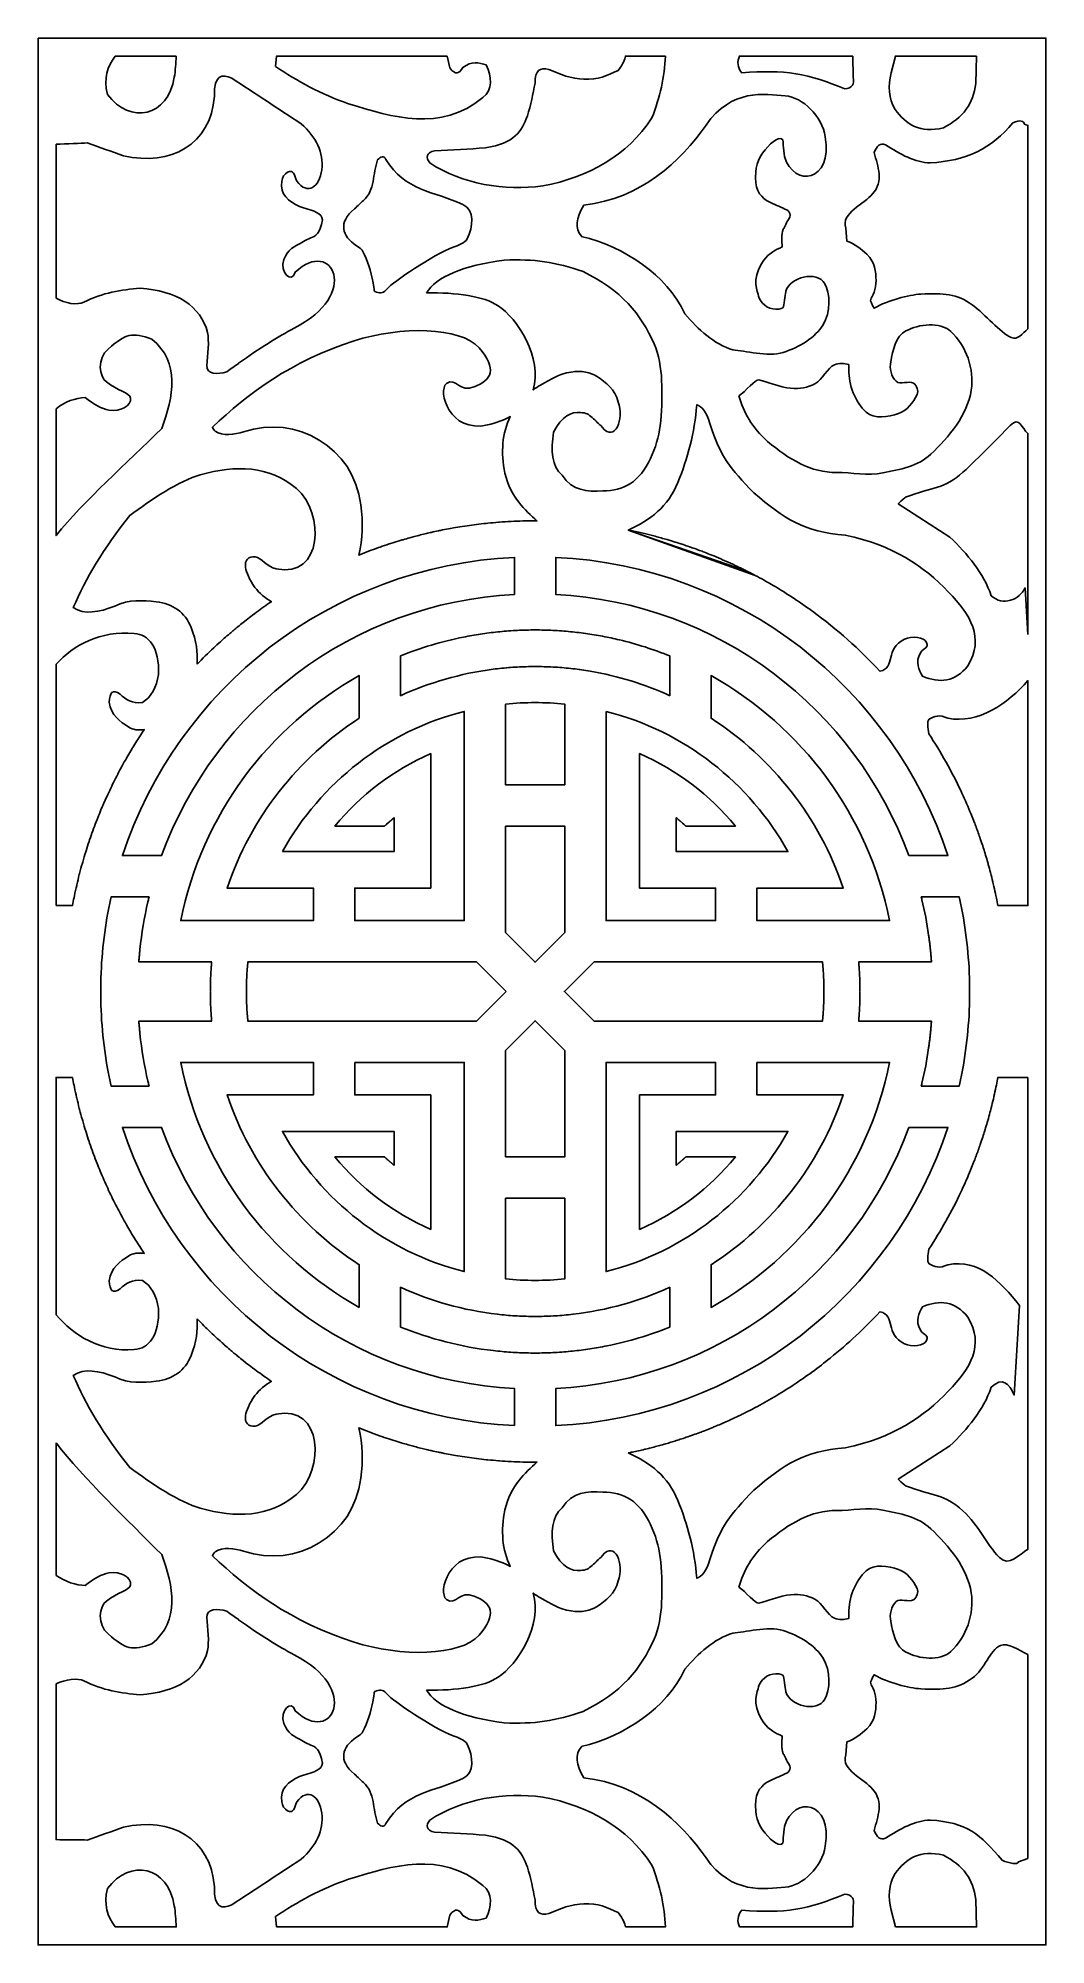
# Model space of a CAD drawing. Header units: centimetres. Extents: x 8.1 to 14.4, y -2.9 to 9.
import ezdxf

# ---------------------------------------------------------------- set-up
doc = ezdxf.new("R2010")
doc.units = ezdxf.units.CM
doc.header["$MEASUREMENT"] = 0
doc.layers.add('layer 1', color=7, linetype='Continuous')

msp = doc.modelspace()

# ---------------------------------------------------------------- linework, layer by layer
at = {"layer": 'layer 1', "color": 250}
for points, knots in [([(8.13351, 9.00077), (8.13351, 9.00077), (8.24628, 9.00077), (8.24628, 9.00077), (8.24628, 9.00077), (8.24628, 9.00077), (14.32662, 9.00077), (14.32662, 9.00077), (14.32662, 9.00077), (14.32662, 9.00077), (14.43939, 9.00077), (14.43939, 9.00077), (14.43939, 9.00077), (14.43939, 9.00077), (14.43939, 8.88803), (14.43939, 8.88803), (14.43939, 8.88803), (14.43939, 8.88803), (14.43939, -2.81346), (14.43939, -2.81346), (14.43939, -2.81346), (14.43939, -2.81346), (14.43939, -2.9262), (14.43939, -2.9262), (14.43939, -2.9262), (14.43939, -2.9262), (14.32662, -2.9262), (14.32662, -2.9262), (14.32662, -2.9262), (14.32662, -2.9262), (8.24628, -2.9262), (8.24628, -2.9262), (8.24628, -2.9262), (8.24628, -2.9262), (8.13351, -2.9262), (8.13351, -2.9262), (8.13351, -2.9262), (8.13351, -2.9262), (8.13351, -2.81346), (8.13351, -2.81346), (8.13351, -2.81346), (8.13351, -2.81346), (8.13351, 2.50007), (8.13351, 2.50007), (8.13351, 2.50007), (8.13351, 2.50007), (8.13351, 3.57452), (8.13351, 3.57452), (8.13351, 3.57452), (8.13351, 3.57452), (8.13351, 8.88803), (8.13351, 8.88803), (8.13351, 8.88803), (8.13351, 8.88803), (8.13351, 9.00077), (8.13351, 9.00077)], [0, 0, 0, 0, 0.06666667, 0.06666667, 0.06666667, 0.06666667, 0.13333333, 0.13333333, 0.13333333, 0.13333333, 0.2, 0.2, 0.2, 0.2, 0.26666667, 0.26666667, 0.26666667, 0.26666667, 0.33333333, 0.33333333, 0.33333333, 0.33333333, 0.4, 0.4, 0.4, 0.4, 0.46666667, 0.46666667, 0.46666667, 0.46666667, 0.53333333, 0.53333333, 0.53333333, 0.53333333, 0.6, 0.6, 0.6, 0.6, 0.66666667, 0.66666667, 0.66666667, 0.66666667, 0.73333333, 0.73333333, 0.73333333, 0.73333333, 0.8, 0.8, 0.8, 0.8, 0.86666667, 0.86666667, 0.86666667, 0.86666667, 1, 1, 1, 1]), ([(8.99794, 8.88803), (8.99794, 8.88803), (8.61566, 8.88803), (8.61566, 8.88803), (8.61566, 8.88803), (8.56582, 8.82451), (8.54271, 8.74807), (8.56661, 8.64895), (8.56661, 8.64895), (8.70974, 8.45875), (8.94721, 8.50764), (8.98531, 8.75615), (8.98531, 8.75615), (8.99387, 8.79836), (8.99361, 8.84415), (8.99794, 8.88803)], [0, 0, 0, 0, 0.2, 0.2, 0.2, 0.2, 0.4, 0.4, 0.4, 0.4, 0.6, 0.6, 0.6, 0.6, 1, 1, 1, 1]), ([(10.69388, 8.88803), (10.69388, 8.88803), (9.62531, 8.88803), (9.62531, 8.88803), (9.62531, 8.88803), (9.62531, 8.88803), (9.61795, 8.82355), (9.61795, 8.82355), (9.61795, 8.82355), (9.75581, 8.73269), (9.90168, 8.64894), (10.0763, 8.59076), (10.0763, 8.59076), (10.35206, 8.50449), (10.65262, 8.41169), (10.91664, 8.62904), (10.91664, 8.62904), (10.98388, 8.67551), (10.96867, 8.76179), (10.93808, 8.83274), (10.93808, 8.83274), (10.89225, 8.84917), (10.84542, 8.85843), (10.79137, 8.81743), (10.79137, 8.81743), (10.77099, 8.77889), (10.74554, 8.76714), (10.70883, 8.81436), (10.70883, 8.81436), (10.70883, 8.81436), (10.69388, 8.88803), (10.69388, 8.88803)], [0, 0, 0, 0, 0.11111111, 0.11111111, 0.11111111, 0.11111111, 0.22222222, 0.22222222, 0.22222222, 0.22222222, 0.33333333, 0.33333333, 0.33333333, 0.33333333, 0.44444444, 0.44444444, 0.44444444, 0.44444444, 0.55555556, 0.55555556, 0.55555556, 0.55555556, 0.66666667, 0.66666667, 0.66666667, 0.66666667, 0.77777778, 0.77777778, 0.77777778, 0.77777778, 1, 1, 1, 1]), ([(12.05877, 8.88803), (12.05877, 8.88803), (11.80831, 8.88803), (11.80831, 8.88803), (11.80831, 8.88803), (11.80402, 8.86559), (11.79628, 8.84079), (11.7632, 8.79904), (11.7632, 8.79904), (11.69889, 8.76791), (11.6341, 8.73792), (11.54923, 8.74391), (11.54923, 8.74391), (11.47082, 8.74643), (11.39955, 8.77399), (11.3293, 8.80517), (11.3293, 8.80517), (11.27402, 8.82064), (11.24192, 8.79791), (11.24368, 8.7194), (11.24368, 8.7194), (11.22741, 8.65099), (11.21797, 8.58258), (11.19477, 8.51418), (11.19477, 8.51418), (11.15838, 8.41541), (11.11581, 8.34469), (10.93199, 8.31508), (10.93199, 8.31508), (10.83061, 8.30514), (10.72187, 8.30132), (10.61415, 8.29671), (10.61415, 8.29671), (10.56039, 8.28268), (10.55993, 8.2546), (10.58359, 8.22012), (10.58359, 8.22012), (10.78966, 8.08651), (11.04889, 8.04466), (11.29259, 8.07616), (11.29259, 8.07616), (11.58077, 8.13195), (11.81613, 8.26238), (11.97401, 8.50192), (11.97401, 8.50192), (12.02417, 8.63064), (12.05375, 8.75932), (12.05877, 8.88803)], [0, 0, 0, 0, 0.07692308, 0.07692308, 0.07692308, 0.07692308, 0.15384615, 0.15384615, 0.15384615, 0.15384615, 0.23076923, 0.23076923, 0.23076923, 0.23076923, 0.30769231, 0.30769231, 0.30769231, 0.30769231, 0.38461538, 0.38461538, 0.38461538, 0.38461538, 0.46153846, 0.46153846, 0.46153846, 0.46153846, 0.53846154, 0.53846154, 0.53846154, 0.53846154, 0.61538462, 0.61538462, 0.61538462, 0.61538462, 0.69230769, 0.69230769, 0.69230769, 0.69230769, 0.76923077, 0.76923077, 0.76923077, 0.76923077, 0.84615385, 0.84615385, 0.84615385, 0.84615385, 1, 1, 1, 1]), ([(13.23055, 8.88803), (13.23055, 8.88803), (12.52199, 8.88803), (12.52199, 8.88803), (12.52199, 8.88803), (12.50858, 8.85326), (12.50673, 8.81851), (12.53625, 8.78373), (12.53625, 8.78373), (12.79802, 8.8065), (12.96127, 8.77787), (13.18111, 8.68265), (13.18111, 8.68265), (13.22696, 8.68878), (13.24424, 8.71328), (13.23299, 8.75617), (13.23299, 8.75617), (13.23299, 8.75617), (13.23055, 8.88803), (13.23055, 8.88803)], [0, 0, 0, 0, 0.16666667, 0.16666667, 0.16666667, 0.16666667, 0.33333333, 0.33333333, 0.33333333, 0.33333333, 0.5, 0.5, 0.5, 0.5, 0.66666667, 0.66666667, 0.66666667, 0.66666667, 1, 1, 1, 1]), ([(14.00566, 8.88803), (14.00566, 8.88803), (13.49742, 8.88803), (13.49742, 8.88803), (13.49742, 8.88803), (13.49742, 8.88803), (13.47144, 8.78373), (13.47144, 8.78373), (13.47144, 8.78373), (13.45183, 8.70163), (13.45431, 8.6239), (13.49586, 8.55399), (13.49586, 8.55399), (13.56523, 8.46306), (13.65152, 8.40075), (13.7984, 8.44066), (13.7984, 8.44066), (13.92059, 8.50194), (13.98786, 8.59382), (14.00007, 8.71635), (14.00007, 8.71635), (14.00007, 8.71635), (14.00566, 8.88803), (14.00566, 8.88803)], [0, 0, 0, 0, 0.14285714, 0.14285714, 0.14285714, 0.14285714, 0.28571429, 0.28571429, 0.28571429, 0.28571429, 0.42857143, 0.42857143, 0.42857143, 0.42857143, 0.57142857, 0.57142857, 0.57142857, 0.57142857, 0.71428571, 0.71428571, 0.71428571, 0.71428571, 1, 1, 1, 1]), ([(8.24628, 8.33752), (8.24628, 8.33752), (8.24628, 7.37438), (8.24628, 7.37438), (8.24628, 7.37438), (8.29979, 7.34118), (8.38191, 7.32845), (8.42001, 7.35021), (8.42001, 7.35021), (8.53725, 7.40793), (8.65431, 7.42732), (8.77141, 7.43598), (8.77141, 7.43598), (8.99661, 7.42392), (9.15389, 7.32272), (9.19311, 7.1603), (9.19311, 7.1603), (9.20592, 7.10726), (9.19363, 7.02098), (9.19008, 6.95201), (9.19008, 6.95201), (9.1872, 6.89626), (9.25686, 6.89608), (9.31428, 6.9137), (9.31428, 6.9137), (9.31428, 6.9137), (9.31475, 6.91403), (9.31475, 6.91403), (9.31475, 6.91403), (9.33948, 6.93227), (9.36357, 6.94977), (9.38707, 6.96653), (9.38707, 6.96653), (9.38707, 6.96653), (9.38827, 6.96738), (9.38827, 6.96738), (9.38827, 6.96738), (9.51978, 7.06098), (9.63371, 7.13197), (9.73538, 7.18685), (9.73538, 7.18685), (10.15454, 7.39365), (9.97576, 7.75769), (9.74241, 7.53706), (9.74241, 7.53706), (9.71766, 7.4589), (9.64363, 7.53873), (9.67137, 7.61631), (9.67137, 7.61631), (9.69376, 7.67876), (9.73492, 7.69668), (9.79335, 7.72839), (9.79335, 7.72839), (9.80922, 7.73703), (9.82452, 7.74456), (9.83944, 7.75117), (9.83944, 7.75117), (9.87046, 7.76238), (9.89703, 7.77394), (9.91285, 7.86481), (9.91285, 7.86481), (9.90985, 7.88372), (9.89995, 7.90005), (9.87467, 7.91075), (9.87467, 7.91075), (9.84021, 7.93084), (9.8033, 7.93333), (9.76876, 7.94846), (9.76876, 7.94846), (9.7026, 7.97747), (9.64445, 8.02416), (9.65838, 8.10526), (9.65838, 8.10526), (9.65986, 8.13213), (9.67575, 8.14817), (9.6935, 8.1627), (9.6935, 8.1627), (9.7359, 8.18218), (9.73529, 8.14231), (9.7524, 8.10679), (9.7524, 8.10679), (9.82033, 8.01385), (9.8947, 8.06951), (9.90826, 8.17724), (9.90826, 8.17724), (9.92177, 8.28625), (9.87228, 8.38069), (9.77984, 8.46517), (9.77984, 8.46517), (9.63524, 8.56013), (9.49066, 8.65509), (9.34594, 8.75003), (9.34594, 8.75003), (9.28392, 8.77648), (9.23308, 8.77476), (9.23648, 8.63742), (9.23648, 8.63742), (9.21382, 8.33124), (8.96205, 8.19998), (8.66756, 8.26454), (8.66756, 8.26454), (8.59209, 8.2916), (8.51677, 8.31866), (8.4413, 8.34571), (8.4413, 8.34571), (8.40203, 8.34298), (8.3105, 8.34024), (8.24628, 8.33752)], [0, 0, 0, 0, 0.03571429, 0.03571429, 0.03571429, 0.03571429, 0.07142857, 0.07142857, 0.07142857, 0.07142857, 0.10714286, 0.10714286, 0.10714286, 0.10714286, 0.14285714, 0.14285714, 0.14285714, 0.14285714, 0.17857143, 0.17857143, 0.17857143, 0.17857143, 0.21428571, 0.21428571, 0.21428571, 0.21428571, 0.25, 0.25, 0.25, 0.25, 0.28571429, 0.28571429, 0.28571429, 0.28571429, 0.32142857, 0.32142857, 0.32142857, 0.32142857, 0.35714286, 0.35714286, 0.35714286, 0.35714286, 0.39285714, 0.39285714, 0.39285714, 0.39285714, 0.42857143, 0.42857143, 0.42857143, 0.42857143, 0.46428571, 0.46428571, 0.46428571, 0.46428571, 0.5, 0.5, 0.5, 0.5, 0.53571429, 0.53571429, 0.53571429, 0.53571429, 0.57142857, 0.57142857, 0.57142857, 0.57142857, 0.60714286, 0.60714286, 0.60714286, 0.60714286, 0.64285714, 0.64285714, 0.64285714, 0.64285714, 0.67857143, 0.67857143, 0.67857143, 0.67857143, 0.71428571, 0.71428571, 0.71428571, 0.71428571, 0.75, 0.75, 0.75, 0.75, 0.78571429, 0.78571429, 0.78571429, 0.78571429, 0.82142857, 0.82142857, 0.82142857, 0.82142857, 0.85714286, 0.85714286, 0.85714286, 0.85714286, 0.89285714, 0.89285714, 0.89285714, 0.89285714, 0.92857143, 0.92857143, 0.92857143, 0.92857143, 1, 1, 1, 1]), ([(11.53215, 7.76099), (11.80981, 7.68958), (12.06295, 7.52612), (12.18021, 7.27561), (12.18021, 7.27561), (12.26615, 7.17649), (12.35947, 7.08945), (12.48136, 7.05004), (12.48136, 7.05004), (12.55579, 7.04902), (12.69561, 7.00228), (12.79609, 7.03471), (12.79609, 7.03471), (12.8966, 7.06715), (12.99826, 7.12929), (13.04594, 7.20778), (13.04594, 7.20778), (13.09341, 7.28627), (13.09012, 7.40746), (13.05652, 7.46431), (13.05652, 7.46431), (13.00539, 7.55093), (12.83709, 7.50532), (12.81285, 7.41837), (12.81285, 7.41837), (12.81138, 7.41302), (12.80189, 7.34432), (12.79761, 7.32187), (12.79761, 7.32187), (12.79332, 7.29941), (12.7158, 7.29702), (12.67849, 7.33183), (12.67849, 7.33183), (12.64107, 7.36665), (12.64565, 7.37569), (12.62797, 7.43598), (12.62797, 7.43598), (12.61041, 7.49627), (12.6439, 7.60638), (12.73035, 7.66418), (12.73035, 7.66418), (12.74729, 7.6755), (12.76764, 7.68559), (12.79028, 7.69457), (12.79028, 7.69457), (12.78423, 7.72934), (12.78547, 7.77113), (12.7947, 7.80487), (12.7947, 7.80487), (12.80483, 7.81866), (12.81952, 7.85257), (12.82971, 7.86634), (12.82971, 7.86634), (12.85383, 7.90779), (12.82771, 7.92408), (12.79461, 7.93679), (12.79461, 7.93679), (12.75996, 7.95262), (12.7253, 7.96845), (12.69067, 7.98427), (12.69067, 7.98427), (12.64877, 8.01686), (12.61356, 8.05865), (12.62493, 8.16498), (12.62493, 8.16498), (12.62086, 8.28729), (12.81447, 8.45017), (12.79461, 8.33192), (12.79461, 8.33192), (12.79761, 8.30793), (12.80062, 8.28394), (12.80373, 8.25994), (12.80373, 8.25994), (12.86318, 8.06269), (13.10677, 8.10069), (13.05841, 8.38384), (13.05841, 8.38384), (13.04019, 8.5143), (12.91691, 8.63026), (12.80789, 8.64006), (12.80789, 8.64006), (12.67855, 8.65167), (12.47372, 8.68619), (12.31294, 8.45716), (12.31294, 8.45716), (12.15227, 8.22814), (11.90363, 7.99679), (11.54923, 7.95612), (11.54923, 7.95612), (11.49881, 7.87478), (11.49336, 7.80974), (11.53258, 7.76101), (11.53258, 7.76101), (11.53258, 7.76101), (11.53215, 7.76099), (11.53215, 7.76099)], [0, 0, 0, 0, 0.04, 0.04, 0.04, 0.04, 0.08, 0.08, 0.08, 0.08, 0.12, 0.12, 0.12, 0.12, 0.16, 0.16, 0.16, 0.16, 0.2, 0.2, 0.2, 0.2, 0.24, 0.24, 0.24, 0.24, 0.28, 0.28, 0.28, 0.28, 0.32, 0.32, 0.32, 0.32, 0.36, 0.36, 0.36, 0.36, 0.4, 0.4, 0.4, 0.4, 0.44, 0.44, 0.44, 0.44, 0.48, 0.48, 0.48, 0.48, 0.52, 0.52, 0.52, 0.52, 0.56, 0.56, 0.56, 0.56, 0.6, 0.6, 0.6, 0.6, 0.64, 0.64, 0.64, 0.64, 0.68, 0.68, 0.68, 0.68, 0.72, 0.72, 0.72, 0.72, 0.76, 0.76, 0.76, 0.76, 0.8, 0.8, 0.8, 0.8, 0.84, 0.84, 0.84, 0.84, 0.88, 0.88, 0.88, 0.88, 0.92, 0.92, 0.92, 0.92, 1, 1, 1, 1]), ([(14.32662, 7.18216), (14.32662, 7.18216), (14.32662, 8.45523), (14.32662, 8.45523), (14.32662, 8.45523), (14.32662, 8.45523), (14.30613, 8.4621), (14.30613, 8.4621), (14.30613, 8.4621), (14.29946, 8.48304), (14.28004, 8.49121), (14.23269, 8.47129), (14.23269, 8.47129), (14.09985, 8.31012), (13.94179, 8.23339), (13.71596, 8.22012), (13.71596, 8.22012), (13.62219, 8.22203), (13.52846, 8.27416), (13.43483, 8.33346), (13.43483, 8.33346), (13.40519, 8.34572), (13.38178, 8.32939), (13.36447, 8.28445), (13.36447, 8.28445), (13.38837, 8.19774), (13.42587, 8.10461), (13.35538, 8.02715), (13.35538, 8.02715), (13.30505, 7.96191), (13.15416, 7.9068), (13.18722, 7.81274), (13.18722, 7.81274), (13.18722, 7.81274), (13.19462, 7.73107), (13.19462, 7.73107), (13.19462, 7.73107), (13.24419, 7.71277), (13.28341, 7.68206), (13.31867, 7.64886), (13.31867, 7.64886), (13.37451, 7.59628), (13.37451, 7.53924), (13.37677, 7.485), (13.37677, 7.485), (13.3789, 7.43076), (13.35172, 7.38237), (13.34309, 7.36553), (13.34309, 7.36553), (13.33878, 7.35718), (13.35151, 7.33449), (13.36548, 7.31152), (13.36548, 7.31152), (13.4522, 7.36133), (13.58038, 7.39498), (13.65766, 7.39936), (13.65766, 7.39936), (13.7984, 7.40736), (13.88391, 7.40118), (13.97715, 7.33337), (13.97715, 7.33337), (14.0634, 7.27076), (14.15049, 7.16055), (14.2227, 7.12816), (14.2227, 7.12816), (14.26572, 7.10886), (14.28973, 7.15386), (14.32662, 7.18216)], [0, 0, 0, 0, 0.05555556, 0.05555556, 0.05555556, 0.05555556, 0.11111111, 0.11111111, 0.11111111, 0.11111111, 0.16666667, 0.16666667, 0.16666667, 0.16666667, 0.22222222, 0.22222222, 0.22222222, 0.22222222, 0.27777778, 0.27777778, 0.27777778, 0.27777778, 0.33333333, 0.33333333, 0.33333333, 0.33333333, 0.38888889, 0.38888889, 0.38888889, 0.38888889, 0.44444444, 0.44444444, 0.44444444, 0.44444444, 0.5, 0.5, 0.5, 0.5, 0.55555556, 0.55555556, 0.55555556, 0.55555556, 0.61111111, 0.61111111, 0.61111111, 0.61111111, 0.66666667, 0.66666667, 0.66666667, 0.66666667, 0.72222222, 0.72222222, 0.72222222, 0.72222222, 0.77777778, 0.77777778, 0.77777778, 0.77777778, 0.83333333, 0.83333333, 0.83333333, 0.83333333, 0.88888889, 0.88888889, 0.88888889, 0.88888889, 1, 1, 1, 1]), ([(10.17635, 7.6445), (10.20336, 7.58814), (10.22177, 7.51863), (10.23441, 7.4429), (10.23441, 7.4429), (10.23733, 7.42499), (10.23317, 7.41711), (10.25123, 7.41183), (10.25123, 7.41183), (10.27617, 7.40453), (10.29678, 7.40399), (10.32076, 7.43598), (10.32076, 7.43598), (10.34557, 7.46905), (10.60838, 7.6472), (10.73097, 7.69317), (10.73097, 7.69317), (10.76021, 7.70413), (10.80704, 7.72049), (10.81849, 7.74464), (10.81849, 7.74464), (10.85581, 7.82307), (10.86605, 7.92532), (10.79137, 7.95977), (10.79137, 7.95977), (10.61242, 8.0424), (10.42473, 8.04747), (10.31005, 8.24157), (10.31005, 8.24157), (10.29533, 8.26925), (10.27692, 8.25747), (10.25816, 8.24003), (10.25816, 8.24003), (10.22573, 8.15189), (10.24252, 8.04936), (10.16943, 7.98617), (10.16943, 7.98617), (10.14714, 7.96687), (10.13672, 7.95261), (10.11278, 7.93269), (10.11278, 7.93269), (10.00998, 7.84706), (10.03333, 7.76374), (10.12605, 7.7018), (10.12605, 7.7018), (10.15748, 7.68086), (10.15809, 7.68236), (10.17635, 7.6445)], [0, 0, 0, 0, 0.07692308, 0.07692308, 0.07692308, 0.07692308, 0.15384615, 0.15384615, 0.15384615, 0.15384615, 0.23076923, 0.23076923, 0.23076923, 0.23076923, 0.30769231, 0.30769231, 0.30769231, 0.30769231, 0.38461538, 0.38461538, 0.38461538, 0.38461538, 0.46153846, 0.46153846, 0.46153846, 0.46153846, 0.53846154, 0.53846154, 0.53846154, 0.53846154, 0.61538462, 0.61538462, 0.61538462, 0.61538462, 0.69230769, 0.69230769, 0.69230769, 0.69230769, 0.76923077, 0.76923077, 0.76923077, 0.76923077, 0.84615385, 0.84615385, 0.84615385, 0.84615385, 1, 1, 1, 1]), ([(10.56287, 7.40675), (10.75203, 7.41127), (10.92267, 7.38596), (11.01146, 7.32675), (11.01146, 7.32675), (11.13281, 7.25052), (11.29228, 6.99638), (11.23124, 6.80064), (11.23124, 6.80064), (11.24582, 6.81094), (11.2612, 6.82068), (11.27731, 6.82979), (11.27731, 6.82979), (11.35011, 6.87076), (11.3831, 6.89784), (11.46869, 6.91235), (11.46869, 6.91235), (11.53443, 6.92351), (11.59193, 6.90986), (11.62718, 6.88625), (11.62718, 6.88625), (11.68766, 6.84584), (11.74503, 6.80523), (11.7632, 6.72382), (11.7632, 6.72382), (11.80194, 6.62122), (11.74339, 6.46679), (11.66388, 6.5676), (11.66388, 6.5676), (11.64293, 6.58746), (11.62198, 6.60735), (11.601, 6.62722), (11.601, 6.62722), (11.57713, 6.64985), (11.56253, 6.65606), (11.52836, 6.65895), (11.52836, 6.65895), (11.46921, 6.66393), (11.41169, 6.639), (11.35822, 6.53544), (11.35822, 6.53544), (11.34295, 6.42285), (11.34541, 6.32278), (11.41184, 6.26741), (11.41184, 6.26741), (11.47631, 6.16813), (11.56945, 6.16211), (11.66694, 6.1694), (11.66694, 6.1694), (11.7968, 6.16787), (11.9002, 6.22607), (11.96481, 6.37156), (11.96481, 6.37156), (12.02913, 6.50971), (12.04041, 6.61932), (12.03505, 6.86461), (12.03505, 6.86461), (12.03358, 6.92871), (12.01534, 7.02733), (11.98796, 7.08934), (11.98796, 7.08934), (11.9079, 7.27121), (11.78102, 7.42799), (11.54314, 7.54013), (11.54314, 7.54013), (11.37173, 7.60158), (11.23727, 7.62002), (11.04959, 7.61205), (11.04959, 7.61205), (10.79671, 7.57948), (10.62263, 7.50664), (10.56287, 7.40675)], [0, 0, 0, 0, 0.05263158, 0.05263158, 0.05263158, 0.05263158, 0.10526316, 0.10526316, 0.10526316, 0.10526316, 0.15789474, 0.15789474, 0.15789474, 0.15789474, 0.21052632, 0.21052632, 0.21052632, 0.21052632, 0.26315789, 0.26315789, 0.26315789, 0.26315789, 0.31578947, 0.31578947, 0.31578947, 0.31578947, 0.36842105, 0.36842105, 0.36842105, 0.36842105, 0.42105263, 0.42105263, 0.42105263, 0.42105263, 0.47368421, 0.47368421, 0.47368421, 0.47368421, 0.52631579, 0.52631579, 0.52631579, 0.52631579, 0.57894737, 0.57894737, 0.57894737, 0.57894737, 0.63157895, 0.63157895, 0.63157895, 0.63157895, 0.68421053, 0.68421053, 0.68421053, 0.68421053, 0.73684211, 0.73684211, 0.73684211, 0.73684211, 0.78947368, 0.78947368, 0.78947368, 0.78947368, 0.84210526, 0.84210526, 0.84210526, 0.84210526, 0.89473684, 0.89473684, 0.89473684, 0.89473684, 1, 1, 1, 1]), ([(8.24628, 6.68245), (8.24628, 6.68245), (8.24628, 5.88937), (8.24628, 5.88937), (8.24628, 5.88937), (8.42088, 6.10724), (8.69161, 6.34453), (8.90695, 6.55909), (8.90695, 6.55909), (8.97994, 6.75639), (9.02409, 6.97425), (8.84479, 7.11742), (8.84479, 7.11742), (8.72288, 7.16436), (8.68025, 7.15085), (8.57283, 7.05616), (8.57283, 7.05616), (8.49997, 6.99694), (8.51576, 6.88208), (8.56064, 6.85093), (8.56064, 6.85093), (8.627, 6.79625), (8.70749, 6.78407), (8.71211, 6.74887), (8.71211, 6.74887), (8.71794, 6.70361), (8.64625, 6.66022), (8.57607, 6.67348), (8.57607, 6.67348), (8.53452, 6.68134), (8.47877, 6.71217), (8.42763, 6.75291), (8.42763, 6.75291), (8.36959, 6.75097), (8.29742, 6.72638), (8.24628, 6.68245)], [0, 0, 0, 0, 0.1, 0.1, 0.1, 0.1, 0.2, 0.2, 0.2, 0.2, 0.3, 0.3, 0.3, 0.3, 0.4, 0.4, 0.4, 0.4, 0.5, 0.5, 0.5, 0.5, 0.6, 0.6, 0.6, 0.6, 0.7, 0.7, 0.7, 0.7, 0.8, 0.8, 0.8, 0.8, 1, 1, 1, 1]), ([(10.14042, 5.76746), (10.18105, 5.78393), (10.22235, 5.79949), (10.26388, 5.81418), (10.26388, 5.81418), (10.26388, 5.81418), (10.27288, 5.81733), (10.27288, 5.81733), (10.27288, 5.81733), (10.29195, 5.824), (10.31108, 5.83045), (10.33034, 5.83673), (10.33034, 5.83673), (10.33034, 5.83673), (10.33882, 5.8395), (10.33882, 5.8395), (10.33882, 5.8395), (10.35665, 5.84526), (10.37458, 5.85086), (10.39258, 5.8563), (10.39258, 5.8563), (10.40066, 5.85873), (10.40883, 5.86116), (10.41688, 5.86352), (10.41688, 5.86352), (10.43073, 5.86757), (10.44459, 5.87149), (10.4585, 5.87534), (10.4585, 5.87534), (10.46853, 5.8781), (10.47858, 5.88083), (10.48847, 5.88349), (10.48847, 5.88349), (10.50085, 5.88675), (10.51318, 5.88991), (10.52553, 5.89301), (10.52553, 5.89301), (10.53785, 5.89613), (10.55029, 5.89915), (10.56272, 5.9021), (10.56272, 5.9021), (10.57308, 5.90456), (10.58344, 5.90696), (10.59375, 5.90931), (10.59375, 5.90931), (10.60864, 5.91265), (10.62348, 5.91589), (10.6383, 5.91901), (10.6383, 5.91901), (10.64668, 5.92075), (10.65493, 5.92244), (10.66318, 5.9241), (10.66318, 5.9241), (10.67974, 5.92741), (10.69631, 5.93059), (10.71299, 5.93362), (10.71299, 5.93362), (10.71299, 5.93362), (10.73253, 5.93712), (10.73253, 5.93712), (10.73253, 5.93712), (10.75042, 5.94025), (10.76825, 5.94322), (10.78632, 5.94604), (10.78632, 5.94604), (10.78632, 5.94604), (10.80389, 5.94873), (10.80389, 5.94873), (10.80389, 5.94873), (10.82282, 5.95157), (10.84195, 5.95424), (10.86106, 5.95673), (10.86106, 5.95673), (10.86106, 5.95673), (10.87572, 5.95861), (10.87572, 5.95861), (10.87572, 5.95861), (10.89627, 5.96119), (10.91701, 5.96357), (10.93777, 5.96572), (10.93777, 5.96572), (10.93777, 5.96572), (10.94792, 5.96674), (10.94792, 5.96674), (10.94792, 5.96674), (10.96976, 5.96892), (10.99164, 5.97085), (11.01346, 5.97255), (11.01346, 5.97255), (11.01346, 5.97255), (11.02064, 5.9731), (11.02064, 5.9731), (11.02064, 5.9731), (11.04358, 5.97482), (11.06652, 5.97627), (11.08961, 5.97748), (11.08961, 5.97748), (11.08961, 5.97748), (11.094, 5.97771), (11.094, 5.97771), (11.094, 5.97771), (11.11798, 5.97892), (11.14205, 5.97982), (11.16614, 5.98045), (11.16614, 5.98045), (11.16614, 5.98045), (11.16889, 5.98053), (11.16889, 5.98053), (11.16889, 5.98053), (11.19374, 5.98116), (11.21866, 5.98149), (11.24366, 5.98149), (11.24366, 5.98149), (11.24366, 5.98149), (11.24469, 5.98147), (11.24469, 5.98147), (11.24469, 5.98147), (11.24469, 5.98147), (11.24484, 5.98147), (11.24484, 5.98147), (11.24484, 5.98147), (11.24484, 5.98147), (11.24516, 5.98147), (11.24516, 5.98147), (11.24516, 5.98147), (11.24516, 5.98147), (11.24562, 5.98146), (11.24562, 5.98146), (11.24562, 5.98146), (11.24562, 5.98146), (11.24576, 5.98146), (11.24576, 5.98146), (11.24576, 5.98146), (11.24576, 5.98146), (11.24593, 5.98146), (11.24593, 5.98146), (11.24593, 5.98146), (11.24593, 5.98146), (11.24614, 5.98146), (11.24614, 5.98146), (11.24614, 5.98146), (11.24614, 5.98146), (11.24628, 5.98146), (11.24628, 5.98146), (11.24628, 5.98146), (11.24628, 5.98146), (11.24649, 5.98146), (11.24649, 5.98146), (11.24649, 5.98146), (11.24649, 5.98146), (11.24649, 5.98146), (11.24649, 5.98146), (11.24649, 5.98146), (11.24649, 5.98146), (11.24913, 5.98141), (11.24913, 5.98141), (11.24913, 5.98141), (11.24913, 5.98141), (11.24934, 5.98141), (11.24934, 5.98141), (11.24934, 5.98141), (11.24934, 5.98141), (11.2543, 5.98134), (11.2543, 5.98134), (11.2543, 5.98134), (11.2543, 5.98134), (11.2545, 5.98134), (11.2545, 5.98134), (11.2545, 5.98134), (11.2545, 5.98134), (11.25459, 5.98134), (11.25459, 5.98134), (11.25459, 5.98134), (11.25459, 5.98134), (11.25485, 5.98134), (11.25485, 5.98134), (11.25485, 5.98134), (11.18469, 6.04709), (11.08702, 6.12936), (11.05472, 6.27958), (11.05472, 6.27958), (11.02699, 6.40907), (11.03753, 6.53113), (11.08754, 6.63321), (11.08754, 6.63321), (11.04889, 6.61187), (11.00203, 6.59421), (10.94587, 6.58122), (10.94587, 6.58122), (10.70785, 6.52621), (10.6306, 6.79552), (10.6887, 6.83986), (10.6887, 6.83986), (10.74692, 6.8842), (10.77218, 6.7787), (10.86178, 6.81951), (10.86178, 6.81951), (10.97181, 6.86018), (11.0078, 6.9319), (10.89231, 7.06405), (10.89231, 7.06405), (10.77691, 7.1962), (10.39976, 7.20039), (10.11024, 7.10671), (10.11024, 7.10671), (9.71379, 6.97837), (9.44625, 6.77845), (9.22437, 6.56677), (9.22437, 6.56677), (9.22771, 6.55912), (9.23299, 6.55124), (9.24122, 6.54262), (9.24122, 6.54262), (9.28973, 6.50745), (9.36213, 6.52134), (9.4193, 6.5385), (9.4193, 6.5385), (9.74747, 6.64942), (10.11024, 6.44083), (10.15269, 6.0821), (10.15269, 6.0821), (10.16668, 5.97226), (10.16599, 5.86847), (10.14022, 5.7674), (10.14022, 5.7674), (10.14022, 5.7674), (10.14042, 5.76746), (10.14042, 5.76746)], [0, 0, 0, 0, 0.01724138, 0.01724138, 0.01724138, 0.01724138, 0.03448276, 0.03448276, 0.03448276, 0.03448276, 0.05172414, 0.05172414, 0.05172414, 0.05172414, 0.06896552, 0.06896552, 0.06896552, 0.06896552, 0.0862069, 0.0862069, 0.0862069, 0.0862069, 0.10344828, 0.10344828, 0.10344828, 0.10344828, 0.12068966, 0.12068966, 0.12068966, 0.12068966, 0.13793103, 0.13793103, 0.13793103, 0.13793103, 0.15517241, 0.15517241, 0.15517241, 0.15517241, 0.17241379, 0.17241379, 0.17241379, 0.17241379, 0.18965517, 0.18965517, 0.18965517, 0.18965517, 0.20689655, 0.20689655, 0.20689655, 0.20689655, 0.22413793, 0.22413793, 0.22413793, 0.22413793, 0.24137931, 0.24137931, 0.24137931, 0.24137931, 0.25862069, 0.25862069, 0.25862069, 0.25862069, 0.27586207, 0.27586207, 0.27586207, 0.27586207, 0.29310345, 0.29310345, 0.29310345, 0.29310345, 0.31034483, 0.31034483, 0.31034483, 0.31034483, 0.32758621, 0.32758621, 0.32758621, 0.32758621, 0.34482759, 0.34482759, 0.34482759, 0.34482759, 0.36206897, 0.36206897, 0.36206897, 0.36206897, 0.37931034, 0.37931034, 0.37931034, 0.37931034, 0.39655172, 0.39655172, 0.39655172, 0.39655172, 0.4137931, 0.4137931, 0.4137931, 0.4137931, 0.43103448, 0.43103448, 0.43103448, 0.43103448, 0.44827586, 0.44827586, 0.44827586, 0.44827586, 0.46551724, 0.46551724, 0.46551724, 0.46551724, 0.48275862, 0.48275862, 0.48275862, 0.48275862, 0.5, 0.5, 0.5, 0.5, 0.51724138, 0.51724138, 0.51724138, 0.51724138, 0.53448276, 0.53448276, 0.53448276, 0.53448276, 0.55172414, 0.55172414, 0.55172414, 0.55172414, 0.56896552, 0.56896552, 0.56896552, 0.56896552, 0.5862069, 0.5862069, 0.5862069, 0.5862069, 0.60344828, 0.60344828, 0.60344828, 0.60344828, 0.62068966, 0.62068966, 0.62068966, 0.62068966, 0.63793103, 0.63793103, 0.63793103, 0.63793103, 0.65517241, 0.65517241, 0.65517241, 0.65517241, 0.67241379, 0.67241379, 0.67241379, 0.67241379, 0.68965517, 0.68965517, 0.68965517, 0.68965517, 0.70689655, 0.70689655, 0.70689655, 0.70689655, 0.72413793, 0.72413793, 0.72413793, 0.72413793, 0.74137931, 0.74137931, 0.74137931, 0.74137931, 0.75862069, 0.75862069, 0.75862069, 0.75862069, 0.77586207, 0.77586207, 0.77586207, 0.77586207, 0.79310345, 0.79310345, 0.79310345, 0.79310345, 0.81034483, 0.81034483, 0.81034483, 0.81034483, 0.82758621, 0.82758621, 0.82758621, 0.82758621, 0.84482759, 0.84482759, 0.84482759, 0.84482759, 0.86206897, 0.86206897, 0.86206897, 0.86206897, 0.87931034, 0.87931034, 0.87931034, 0.87931034, 0.89655172, 0.89655172, 0.89655172, 0.89655172, 0.9137931, 0.9137931, 0.9137931, 0.9137931, 0.93103448, 0.93103448, 0.93103448, 0.93103448, 0.94827586, 0.94827586, 0.94827586, 0.94827586, 0.96551724, 0.96551724, 0.96551724, 0.96551724, 1, 1, 1, 1]), ([(12.51779, 6.76322), (12.54742, 6.66095), (12.60109, 6.56415), (12.69823, 6.47724), (12.69823, 6.47724), (12.83195, 6.36643), (12.97105, 6.28065), (13.12907, 6.28427), (13.12907, 6.28427), (13.22592, 6.28324), (13.32447, 6.26296), (13.41945, 6.2812), (13.41945, 6.2812), (13.5246, 6.30139), (13.64075, 6.32443), (13.71896, 6.39759), (13.71896, 6.39759), (13.8345, 6.5057), (13.94719, 6.64269), (13.97256, 6.79886), (13.97256, 6.79886), (13.99348, 6.92694), (13.94047, 7.07936), (13.84425, 7.16643), (13.84425, 7.16643), (13.77485, 7.22931), (13.64676, 7.21175), (13.56313, 7.16949), (13.56313, 7.16949), (13.49909, 7.13719), (13.48201, 7.04686), (13.46839, 6.97652), (13.46839, 6.97652), (13.46036, 6.93495), (13.47113, 6.88297), (13.50195, 6.854), (13.50195, 6.854), (13.52896, 6.82876), (13.58079, 6.86139), (13.61198, 6.84174), (13.61198, 6.84174), (13.63274, 6.82868), (13.64439, 6.79325), (13.63342, 6.77129), (13.63342, 6.77129), (13.60867, 6.7216), (13.5697, 6.67003), (13.5173, 6.65184), (13.5173, 6.65184), (13.45366, 6.62977), (13.36602, 6.61644), (13.31558, 6.66103), (13.31558, 6.66103), (13.24356, 6.72468), (13.20601, 6.83143), (13.20555, 6.92751), (13.20555, 6.92751), (13.2055, 6.93827), (13.2055, 6.94878), (13.20561, 6.95911), (13.20561, 6.95911), (13.17793, 6.96527), (13.14431, 6.96989), (13.1169, 6.95814), (13.1169, 6.95814), (13.07006, 6.93803), (13.04268, 6.8643), (12.99469, 6.83868), (12.99469, 6.83868), (12.94681, 6.81305), (12.90183, 6.80694), (12.84194, 6.81111), (12.84194, 6.81111), (12.78203, 6.81528), (12.67633, 6.8545), (12.64329, 6.86319), (12.64329, 6.86319), (12.61968, 6.86939), (12.56286, 6.79001), (12.51779, 6.76322)], [0, 0, 0, 0, 0.04761905, 0.04761905, 0.04761905, 0.04761905, 0.0952381, 0.0952381, 0.0952381, 0.0952381, 0.14285714, 0.14285714, 0.14285714, 0.14285714, 0.19047619, 0.19047619, 0.19047619, 0.19047619, 0.23809524, 0.23809524, 0.23809524, 0.23809524, 0.28571429, 0.28571429, 0.28571429, 0.28571429, 0.33333333, 0.33333333, 0.33333333, 0.33333333, 0.38095238, 0.38095238, 0.38095238, 0.38095238, 0.42857143, 0.42857143, 0.42857143, 0.42857143, 0.47619048, 0.47619048, 0.47619048, 0.47619048, 0.52380952, 0.52380952, 0.52380952, 0.52380952, 0.57142857, 0.57142857, 0.57142857, 0.57142857, 0.61904762, 0.61904762, 0.61904762, 0.61904762, 0.66666667, 0.66666667, 0.66666667, 0.66666667, 0.71428571, 0.71428571, 0.71428571, 0.71428571, 0.76190476, 0.76190476, 0.76190476, 0.76190476, 0.80952381, 0.80952381, 0.80952381, 0.80952381, 0.85714286, 0.85714286, 0.85714286, 0.85714286, 0.9047619, 0.9047619, 0.9047619, 0.9047619, 1, 1, 1, 1]), ([(12.62, 5.6403), (12.6387, 5.63037), (12.65737, 5.62022), (12.67578, 5.60991), (12.67578, 5.60991), (12.67578, 5.60991), (12.6922, 5.60078), (12.6922, 5.60078), (12.6922, 5.60078), (12.70608, 5.59291), (12.71985, 5.5849), (12.73358, 5.57681), (12.73358, 5.57681), (12.73358, 5.57681), (12.74498, 5.57005), (12.74498, 5.57005), (12.74498, 5.57005), (12.78399, 5.54695), (12.82229, 5.52297), (12.85992, 5.49815), (12.85992, 5.49815), (12.85992, 5.49815), (12.86122, 5.4973), (12.86122, 5.4973), (12.86122, 5.4973), (12.90015, 5.47169), (12.93835, 5.4452), (12.97582, 5.41783), (12.97582, 5.41783), (12.97582, 5.41783), (12.97907, 5.41547), (12.97907, 5.41547), (12.97907, 5.41547), (13.13162, 5.30401), (13.27299, 5.17825), (13.4013, 5.04015), (13.4013, 5.04015), (13.50391, 5.06198), (13.42902, 5.18287), (13.55545, 5.24053), (13.55545, 5.24053), (13.59827, 5.26004), (13.67983, 5.25839), (13.69302, 5.21984), (13.69302, 5.21984), (13.70612, 5.18128), (13.67899, 5.19418), (13.65481, 5.15476), (13.65481, 5.15476), (13.62001, 5.09803), (13.64454, 5.04687), (13.66704, 5.01002), (13.66704, 5.01002), (13.77465, 4.96485), (13.87199, 4.97249), (13.95121, 5.07435), (13.95121, 5.07435), (14.05576, 5.24797), (13.96915, 5.39601), (13.82897, 5.53688), (13.82897, 5.53688), (13.67709, 5.69747), (13.48278, 5.82969), (13.18417, 5.89219), (13.18417, 5.89219), (12.9234, 5.91301), (12.80313, 5.99471), (12.6127, 6.15561), (12.6127, 6.15561), (12.46284, 6.31228), (12.40371, 6.37862), (12.33768, 6.59056), (12.33768, 6.59056), (12.31442, 6.66505), (12.28496, 6.69697), (12.25486, 6.7071), (12.25486, 6.7071), (12.2415, 6.53256), (12.19858, 6.372), (12.13585, 6.22078), (12.13585, 6.22078), (12.07638, 6.07121), (11.96259, 5.98434), (11.8262, 5.9237), (11.8262, 5.9237), (11.8262, 5.9237), (12.62, 5.6403), (12.62, 5.6403)], [0, 0, 0, 0, 0.04347826, 0.04347826, 0.04347826, 0.04347826, 0.08695652, 0.08695652, 0.08695652, 0.08695652, 0.13043478, 0.13043478, 0.13043478, 0.13043478, 0.17391304, 0.17391304, 0.17391304, 0.17391304, 0.2173913, 0.2173913, 0.2173913, 0.2173913, 0.26086957, 0.26086957, 0.26086957, 0.26086957, 0.30434783, 0.30434783, 0.30434783, 0.30434783, 0.34782609, 0.34782609, 0.34782609, 0.34782609, 0.39130435, 0.39130435, 0.39130435, 0.39130435, 0.43478261, 0.43478261, 0.43478261, 0.43478261, 0.47826087, 0.47826087, 0.47826087, 0.47826087, 0.52173913, 0.52173913, 0.52173913, 0.52173913, 0.56521739, 0.56521739, 0.56521739, 0.56521739, 0.60869565, 0.60869565, 0.60869565, 0.60869565, 0.65217391, 0.65217391, 0.65217391, 0.65217391, 0.69565217, 0.69565217, 0.69565217, 0.69565217, 0.73913043, 0.73913043, 0.73913043, 0.73913043, 0.7826087, 0.7826087, 0.7826087, 0.7826087, 0.82608696, 0.82608696, 0.82608696, 0.82608696, 0.86956522, 0.86956522, 0.86956522, 0.86956522, 0.91304348, 0.91304348, 0.91304348, 0.91304348, 1, 1, 1, 1]), ([(14.32662, 5.26942), (14.32662, 5.26942), (14.32662, 6.52809), (14.32662, 6.52809), (14.32662, 6.52809), (14.28616, 6.56014), (14.27693, 6.63886), (14.21595, 6.5768), (14.21595, 6.5768), (14.13151, 6.49077), (14.02231, 6.3786), (13.92059, 6.28579), (13.92059, 6.28579), (13.80302, 6.17842), (13.73472, 6.19441), (13.56001, 6.12958), (13.56001, 6.12958), (13.56001, 6.12958), (13.5384, 6.10981), (13.51571, 6.08784), (13.51571, 6.08784), (13.51571, 6.08784), (13.83811, 5.87994), (13.83811, 5.87994), (13.83811, 5.87994), (13.94959, 5.77239), (14.04759, 5.65676), (14.09792, 5.51237), (14.09792, 5.51237), (14.16764, 5.44616), (14.27623, 5.48856), (14.30916, 5.56138), (14.30916, 5.56138), (14.30916, 5.56138), (14.32662, 5.26942), (14.32662, 5.26942)], [0, 0, 0, 0, 0.1, 0.1, 0.1, 0.1, 0.2, 0.2, 0.2, 0.2, 0.3, 0.3, 0.3, 0.3, 0.4, 0.4, 0.4, 0.4, 0.5, 0.5, 0.5, 0.5, 0.6, 0.6, 0.6, 0.6, 0.7, 0.7, 0.7, 0.7, 0.8, 0.8, 0.8, 0.8, 1, 1, 1, 1]), ([(9.12781, 5.08409), (9.162, 5.11936), (9.197, 5.15374), (9.23279, 5.18727), (9.23279, 5.18727), (9.23279, 5.18727), (9.24139, 5.19527), (9.24139, 5.19527), (9.24139, 5.19527), (9.25599, 5.20884), (9.27077, 5.22226), (9.28563, 5.23554), (9.28563, 5.23554), (9.28563, 5.23554), (9.2983, 5.24675), (9.2983, 5.24675), (9.2983, 5.24675), (9.30952, 5.25667), (9.32092, 5.26652), (9.33229, 5.27629), (9.33229, 5.27629), (9.34078, 5.28348), (9.3492, 5.29062), (9.3576, 5.29772), (9.3576, 5.29772), (9.36609, 5.30479), (9.37462, 5.3118), (9.38302, 5.31878), (9.38302, 5.31878), (9.39427, 5.3279), (9.4055, 5.33693), (9.41678, 5.34589), (9.41678, 5.34589), (9.41678, 5.34589), (9.43514, 5.36031), (9.43514, 5.36031), (9.43514, 5.36031), (9.44842, 5.37069), (9.4618, 5.38096), (9.47531, 5.39112), (9.47531, 5.39112), (9.47531, 5.39112), (9.48948, 5.40171), (9.48948, 5.40171), (9.48948, 5.40171), (9.50422, 5.41266), (9.51906, 5.42349), (9.53392, 5.43417), (9.53392, 5.43417), (9.53392, 5.43417), (9.54598, 5.44266), (9.54598, 5.44266), (9.54598, 5.44266), (9.56174, 5.45382), (9.57758, 5.46485), (9.59362, 5.47571), (9.59362, 5.47571), (9.55432, 5.49697), (9.5203, 5.52769), (9.48953, 5.56444), (9.48953, 5.56444), (9.45407, 5.61792), (9.43647, 5.65898), (9.43173, 5.6891), (9.43173, 5.6891), (9.42377, 5.73926), (9.45144, 5.759), (9.49147, 5.75519), (9.49147, 5.75519), (9.53103, 5.75141), (9.56543, 5.69322), (9.62404, 5.68084), (9.62404, 5.68084), (9.91406, 5.61953), (9.93043, 6.02898), (9.74934, 6.18318), (9.74934, 6.18318), (9.57827, 6.32879), (9.37125, 6.33101), (9.14729, 6.26895), (9.14729, 6.26895), (9.01953, 6.23355), (8.83968, 6.11393), (8.70697, 6.01487), (8.70697, 6.01487), (8.54188, 5.80742), (8.43109, 5.61765), (8.35378, 5.43885), (8.35378, 5.43885), (8.42356, 5.39232), (8.51429, 5.4088), (8.61252, 5.44804), (8.61252, 5.44804), (8.7048, 5.49511), (8.78803, 5.4817), (8.8723, 5.47562), (8.8723, 5.47562), (8.97613, 5.46261), (9.05208, 5.40951), (9.09075, 5.3148), (9.09075, 5.3148), (9.1237, 5.22886), (9.13389, 5.16105), (9.12781, 5.08409)], [0, 0, 0, 0, 0.03703704, 0.03703704, 0.03703704, 0.03703704, 0.07407407, 0.07407407, 0.07407407, 0.07407407, 0.11111111, 0.11111111, 0.11111111, 0.11111111, 0.14814815, 0.14814815, 0.14814815, 0.14814815, 0.18518519, 0.18518519, 0.18518519, 0.18518519, 0.22222222, 0.22222222, 0.22222222, 0.22222222, 0.25925926, 0.25925926, 0.25925926, 0.25925926, 0.2962963, 0.2962963, 0.2962963, 0.2962963, 0.33333333, 0.33333333, 0.33333333, 0.33333333, 0.37037037, 0.37037037, 0.37037037, 0.37037037, 0.40740741, 0.40740741, 0.40740741, 0.40740741, 0.44444444, 0.44444444, 0.44444444, 0.44444444, 0.48148148, 0.48148148, 0.48148148, 0.48148148, 0.51851852, 0.51851852, 0.51851852, 0.51851852, 0.55555556, 0.55555556, 0.55555556, 0.55555556, 0.59259259, 0.59259259, 0.59259259, 0.59259259, 0.62962963, 0.62962963, 0.62962963, 0.62962963, 0.66666667, 0.66666667, 0.66666667, 0.66666667, 0.7037037, 0.7037037, 0.7037037, 0.7037037, 0.74074074, 0.74074074, 0.74074074, 0.74074074, 0.77777778, 0.77777778, 0.77777778, 0.77777778, 0.81481481, 0.81481481, 0.81481481, 0.81481481, 0.85185185, 0.85185185, 0.85185185, 0.85185185, 0.88888889, 0.88888889, 0.88888889, 0.88888889, 0.92592593, 0.92592593, 0.92592593, 0.92592593, 1, 1, 1, 1]), ([(11.8262, 5.9237), (11.83492, 5.92194), (11.8437, 5.92013), (11.85235, 5.9183), (11.85235, 5.9183), (11.86525, 5.91557), (11.87812, 5.91277), (11.89099, 5.90988), (11.89099, 5.90988), (11.90311, 5.90715), (11.91517, 5.90436), (11.92724, 5.90148), (11.92724, 5.90148), (11.93858, 5.89879), (11.94981, 5.89605), (11.96109, 5.89322), (11.96109, 5.89322), (11.97237, 5.89039), (11.98368, 5.88749), (11.99499, 5.88454), (11.99499, 5.88454), (12.00735, 5.88128), (12.01961, 5.87793), (12.03196, 5.87451), (12.03196, 5.87451), (12.04457, 5.87103), (12.05704, 5.86746), (12.06957, 5.8638), (12.06957, 5.8638), (12.07836, 5.86122), (12.0872, 5.85861), (12.09608, 5.85595), (12.09608, 5.85595), (12.1112, 5.85135), (12.12635, 5.84663), (12.14151, 5.84181), (12.14151, 5.84181), (12.15077, 5.83882), (12.16021, 5.83579), (12.16953, 5.83271), (12.16953, 5.83271), (12.18278, 5.82831), (12.19596, 5.82379), (12.20918, 5.81921), (12.20918, 5.81921), (12.21708, 5.81649), (12.22491, 5.81373), (12.23279, 5.81094), (12.23279, 5.81094), (12.24591, 5.80622), (12.25921, 5.80144), (12.27237, 5.79652), (12.27237, 5.79652), (12.28265, 5.79269), (12.29287, 5.78879), (12.30305, 5.78484), (12.30305, 5.78484), (12.31843, 5.7789), (12.33376, 5.77284), (12.34902, 5.76664), (12.34902, 5.76664), (12.34902, 5.76664), (12.36138, 5.76157), (12.36138, 5.76157), (12.36138, 5.76157), (12.40138, 5.74516), (12.44088, 5.72791), (12.47992, 5.70982), (12.47992, 5.70982), (12.47992, 5.70982), (12.49458, 5.70297), (12.49458, 5.70297), (12.49458, 5.70297), (12.50924, 5.69604), (12.5239, 5.68902), (12.53857, 5.68186), (12.53857, 5.68186), (12.5471, 5.67765), (12.55567, 5.67338), (12.56425, 5.6691), (12.56425, 5.6691), (12.5794, 5.66145), (12.59446, 5.65367), (12.60961, 5.64577), (12.60961, 5.64577), (12.59446, 5.65367), (12.5794, 5.66145), (12.56425, 5.6691), (12.56425, 5.6691), (12.56425, 5.6691), (11.8262, 5.9237), (11.8262, 5.9237)], [0, 0, 0, 0, 0.04166667, 0.04166667, 0.04166667, 0.04166667, 0.08333333, 0.08333333, 0.08333333, 0.08333333, 0.125, 0.125, 0.125, 0.125, 0.16666667, 0.16666667, 0.16666667, 0.16666667, 0.20833333, 0.20833333, 0.20833333, 0.20833333, 0.25, 0.25, 0.25, 0.25, 0.29166667, 0.29166667, 0.29166667, 0.29166667, 0.33333333, 0.33333333, 0.33333333, 0.33333333, 0.375, 0.375, 0.375, 0.375, 0.41666667, 0.41666667, 0.41666667, 0.41666667, 0.45833333, 0.45833333, 0.45833333, 0.45833333, 0.5, 0.5, 0.5, 0.5, 0.54166667, 0.54166667, 0.54166667, 0.54166667, 0.58333333, 0.58333333, 0.58333333, 0.58333333, 0.625, 0.625, 0.625, 0.625, 0.66666667, 0.66666667, 0.66666667, 0.66666667, 0.70833333, 0.70833333, 0.70833333, 0.70833333, 0.75, 0.75, 0.75, 0.75, 0.79166667, 0.79166667, 0.79166667, 0.79166667, 0.83333333, 0.83333333, 0.83333333, 0.83333333, 0.875, 0.875, 0.875, 0.875, 0.91666667, 0.91666667, 0.91666667, 0.91666667, 1, 1, 1, 1]), ([(11.11463, 5.5208), (10.0963, 5.46868), (9.2396, 4.80364), (8.90618, 3.88738), (8.90618, 3.88738), (8.90618, 3.88738), (8.6608, 3.88738), (8.6608, 3.88738), (8.6608, 3.88738), (9.00505, 4.9334), (9.96693, 5.69917), (11.11463, 5.75287), (11.11463, 5.75287), (11.11463, 5.75287), (11.11463, 5.5208), (11.11463, 5.5208)], [0, 0, 0, 0, 0.2, 0.2, 0.2, 0.2, 0.4, 0.4, 0.4, 0.4, 0.6, 0.6, 0.6, 0.6, 1, 1, 1, 1]), ([(13.58114, 3.88738), (13.24794, 4.80362), (12.39122, 5.46868), (11.37271, 5.5208), (11.37271, 5.5208), (11.37271, 5.5208), (11.37271, 5.75287), (11.37271, 5.75287), (11.37271, 5.75287), (12.52061, 5.69916), (13.48238, 4.93339), (13.82656, 3.88738), (13.82656, 3.88738), (13.82656, 3.88738), (13.58114, 3.88738), (13.58114, 3.88738)], [0, 0, 0, 0, 0.2, 0.2, 0.2, 0.2, 0.4, 0.4, 0.4, 0.4, 0.6, 0.6, 0.6, 0.6, 1, 1, 1, 1]), ([(12.62, 5.6403), (12.62, 5.6403), (12.60961, 5.64577), (12.60961, 5.64577), (12.60961, 5.64577), (12.60961, 5.64577), (12.62, 5.6403), (12.62, 5.6403)], [0, 0, 0, 0, 0.33333333, 0.33333333, 0.33333333, 0.33333333, 1, 1, 1, 1]), ([(8.24628, 3.57452), (8.24628, 3.57452), (8.34853, 3.57452), (8.34853, 3.57452), (8.34853, 3.57452), (8.35175, 3.59157), (8.35496, 3.60859), (8.35836, 3.62552), (8.35836, 3.62552), (8.35836, 3.62552), (8.36056, 3.63597), (8.36056, 3.63597), (8.36056, 3.63597), (8.36509, 3.65774), (8.36974, 3.67944), (8.37479, 3.70103), (8.37479, 3.70103), (8.37479, 3.70103), (8.37545, 3.70408), (8.37545, 3.70408), (8.37545, 3.70408), (8.38039, 3.72559), (8.3857, 3.74698), (8.39107, 3.7683), (8.39107, 3.7683), (8.39107, 3.7683), (8.39303, 3.77605), (8.39303, 3.77605), (8.39303, 3.77605), (8.39862, 3.79734), (8.40428, 3.81855), (8.41031, 3.83965), (8.41031, 3.83965), (8.41031, 3.83965), (8.41227, 3.84655), (8.41227, 3.84655), (8.41227, 3.84655), (8.41836, 3.86799), (8.42474, 3.88935), (8.43129, 3.91058), (8.43129, 3.91058), (8.43129, 3.91058), (8.43322, 3.91659), (8.43322, 3.91659), (8.43322, 3.91659), (8.4394, 3.93641), (8.4458, 3.95611), (8.45239, 3.97575), (8.45239, 3.97575), (8.45239, 3.97575), (8.45568, 3.98524), (8.45568, 3.98524), (8.45568, 3.98524), (8.46214, 4.00448), (8.46892, 4.02359), (8.47573, 4.04265), (8.47573, 4.04265), (8.47573, 4.04265), (8.48069, 4.05595), (8.48069, 4.05595), (8.48069, 4.05595), (8.48765, 4.07505), (8.49492, 4.09406), (8.5024, 4.11296), (8.5024, 4.11296), (8.5024, 4.11296), (8.50664, 4.1238), (8.50664, 4.1238), (8.50664, 4.1238), (8.51331, 4.14031), (8.51992, 4.15676), (8.52684, 4.17313), (8.52684, 4.17313), (8.52684, 4.17313), (8.53518, 4.19283), (8.53518, 4.19283), (8.53518, 4.19283), (8.54197, 4.20876), (8.54889, 4.2246), (8.55596, 4.24038), (8.55596, 4.24038), (8.55596, 4.24038), (8.56286, 4.25558), (8.56286, 4.25558), (8.56286, 4.25558), (8.57091, 4.27334), (8.57916, 4.29103), (8.58756, 4.30862), (8.58756, 4.30862), (8.58756, 4.30862), (8.59379, 4.32131), (8.59379, 4.32131), (8.59379, 4.32131), (8.60153, 4.33733), (8.60954, 4.35325), (8.61751, 4.36912), (8.61751, 4.36912), (8.61751, 4.36912), (8.6256, 4.385), (8.6256, 4.385), (8.6256, 4.385), (8.6335, 4.40013), (8.64147, 4.41517), (8.64939, 4.43014), (8.64939, 4.43014), (8.64939, 4.43014), (8.65947, 4.44873), (8.65947, 4.44873), (8.65947, 4.44873), (8.66841, 4.46493), (8.67739, 4.48104), (8.68665, 4.49705), (8.68665, 4.49705), (8.68665, 4.49705), (8.69488, 4.51141), (8.69488, 4.51141), (8.69488, 4.51141), (8.7031, 4.52556), (8.71139, 4.53963), (8.71981, 4.55364), (8.71981, 4.55364), (8.72391, 4.56037), (8.72795, 4.56707), (8.73208, 4.57375), (8.73208, 4.57375), (8.74038, 4.58737), (8.74887, 4.60091), (8.75744, 4.61438), (8.75744, 4.61438), (8.75744, 4.61438), (8.76821, 4.63128), (8.76821, 4.63128), (8.76821, 4.63128), (8.77761, 4.64595), (8.78723, 4.66054), (8.79698, 4.67501), (8.79698, 4.67501), (8.79698, 4.67501), (8.79755, 4.67586), (8.79755, 4.67586), (8.79755, 4.67586), (8.76076, 4.67059), (8.72504, 4.67346), (8.70114, 4.69146), (8.70114, 4.69146), (8.64354, 4.72508), (8.59146, 4.76488), (8.57884, 4.84768), (8.57884, 4.84768), (8.58167, 4.90514), (8.59849, 4.93323), (8.64617, 4.89669), (8.64617, 4.89669), (8.68223, 4.86395), (8.72197, 4.83636), (8.78667, 4.84462), (8.78667, 4.84462), (8.84203, 4.87894), (8.87302, 4.93996), (8.88762, 5.01921), (8.88762, 5.01921), (8.89224, 5.19009), (8.82705, 5.26984), (8.73467, 5.27755), (8.73467, 5.27755), (8.5245, 5.2951), (8.35456, 5.20491), (8.24628, 5.08409), (8.24628, 5.08409), (8.24628, 5.08409), (8.24628, 3.57452), (8.24628, 3.57452)], [0, 0, 0, 0, 0.02272727, 0.02272727, 0.02272727, 0.02272727, 0.04545455, 0.04545455, 0.04545455, 0.04545455, 0.06818182, 0.06818182, 0.06818182, 0.06818182, 0.09090909, 0.09090909, 0.09090909, 0.09090909, 0.11363636, 0.11363636, 0.11363636, 0.11363636, 0.13636364, 0.13636364, 0.13636364, 0.13636364, 0.15909091, 0.15909091, 0.15909091, 0.15909091, 0.18181818, 0.18181818, 0.18181818, 0.18181818, 0.20454545, 0.20454545, 0.20454545, 0.20454545, 0.22727273, 0.22727273, 0.22727273, 0.22727273, 0.25, 0.25, 0.25, 0.25, 0.27272727, 0.27272727, 0.27272727, 0.27272727, 0.29545455, 0.29545455, 0.29545455, 0.29545455, 0.31818182, 0.31818182, 0.31818182, 0.31818182, 0.34090909, 0.34090909, 0.34090909, 0.34090909, 0.36363636, 0.36363636, 0.36363636, 0.36363636, 0.38636364, 0.38636364, 0.38636364, 0.38636364, 0.40909091, 0.40909091, 0.40909091, 0.40909091, 0.43181818, 0.43181818, 0.43181818, 0.43181818, 0.45454545, 0.45454545, 0.45454545, 0.45454545, 0.47727273, 0.47727273, 0.47727273, 0.47727273, 0.5, 0.5, 0.5, 0.5, 0.52272727, 0.52272727, 0.52272727, 0.52272727, 0.54545455, 0.54545455, 0.54545455, 0.54545455, 0.56818182, 0.56818182, 0.56818182, 0.56818182, 0.59090909, 0.59090909, 0.59090909, 0.59090909, 0.61363636, 0.61363636, 0.61363636, 0.61363636, 0.63636364, 0.63636364, 0.63636364, 0.63636364, 0.65909091, 0.65909091, 0.65909091, 0.65909091, 0.68181818, 0.68181818, 0.68181818, 0.68181818, 0.70454545, 0.70454545, 0.70454545, 0.70454545, 0.72727273, 0.72727273, 0.72727273, 0.72727273, 0.75, 0.75, 0.75, 0.75, 0.77272727, 0.77272727, 0.77272727, 0.77272727, 0.79545455, 0.79545455, 0.79545455, 0.79545455, 0.81818182, 0.81818182, 0.81818182, 0.81818182, 0.84090909, 0.84090909, 0.84090909, 0.84090909, 0.86363636, 0.86363636, 0.86363636, 0.86363636, 0.88636364, 0.88636364, 0.88636364, 0.88636364, 0.90909091, 0.90909091, 0.90909091, 0.90909091, 0.93181818, 0.93181818, 0.93181818, 0.93181818, 0.95454545, 0.95454545, 0.95454545, 0.95454545, 1, 1, 1, 1]), ([(12.08622, 4.88744), (11.92981, 4.95882), (11.76272, 5.01091), (11.58814, 5.04076), (11.58814, 5.04076), (11.58814, 5.04076), (11.5881, 5.04077), (11.5881, 5.04077), (11.5881, 5.04077), (11.5881, 5.04077), (11.57465, 5.04302), (11.57465, 5.04302), (11.57465, 5.04302), (11.57465, 5.04302), (11.57465, 5.04303), (11.57465, 5.04303), (11.57465, 5.04303), (11.57465, 5.04303), (11.56118, 5.04516), (11.56118, 5.04516), (11.56118, 5.04516), (11.56118, 5.04516), (11.56118, 5.04518), (11.56118, 5.04518), (11.56118, 5.04518), (11.56118, 5.04518), (11.54764, 5.04725), (11.54764, 5.04725), (11.54764, 5.04725), (11.54764, 5.04725), (11.54764, 5.04726), (11.54764, 5.04726), (11.54764, 5.04726), (11.54764, 5.04726), (11.53408, 5.04922), (11.53408, 5.04922), (11.53408, 5.04922), (11.53408, 5.04922), (11.53408, 5.04923), (11.53408, 5.04923), (11.53408, 5.04923), (11.53408, 5.04923), (11.52055, 5.05114), (11.52055, 5.05114), (11.52055, 5.05114), (11.52055, 5.05114), (11.52052, 5.05115), (11.52052, 5.05115), (11.52052, 5.05115), (11.52052, 5.05115), (11.50699, 5.05294), (11.50699, 5.05294), (11.50699, 5.05294), (11.50699, 5.05294), (11.50695, 5.05294), (11.50695, 5.05294), (11.50695, 5.05294), (11.50695, 5.05294), (11.49341, 5.05467), (11.49341, 5.05467), (11.49341, 5.05467), (11.49341, 5.05467), (11.49341, 5.05467), (11.49341, 5.05467), (11.49341, 5.05467), (11.49341, 5.05467), (11.47974, 5.05629), (11.47974, 5.05629), (11.47974, 5.05629), (11.47974, 5.05629), (11.47972, 5.05629), (11.47972, 5.05629), (11.47972, 5.05629), (11.47972, 5.05629), (11.46603, 5.05785), (11.46603, 5.05785), (11.46603, 5.05785), (11.46603, 5.05785), (11.46603, 5.05785), (11.46603, 5.05785), (11.46603, 5.05785), (11.46603, 5.05785), (11.45226, 5.05928), (11.45226, 5.05928), (11.45226, 5.05928), (11.45226, 5.05928), (11.45226, 5.05928), (11.45226, 5.05928), (11.45226, 5.05928), (11.45226, 5.05928), (11.43856, 5.06063), (11.43856, 5.06063), (11.43856, 5.06063), (11.43856, 5.06063), (11.43856, 5.06063), (11.43856, 5.06063), (11.43856, 5.06063), (11.43856, 5.06063), (11.42486, 5.06189), (11.42486, 5.06189), (11.42486, 5.06189), (11.42486, 5.06189), (11.42486, 5.06189), (11.42486, 5.06189), (11.42486, 5.06189), (11.42486, 5.06189), (11.41112, 5.06308), (11.41112, 5.06308), (11.41112, 5.06308), (11.41112, 5.06308), (11.41106, 5.06308), (11.41106, 5.06308), (11.41106, 5.06308), (11.41106, 5.06308), (11.39729, 5.06414), (11.39729, 5.06414), (11.39729, 5.06414), (11.39729, 5.06414), (11.39729, 5.06414), (11.39729, 5.06414), (11.39729, 5.06414), (11.39729, 5.06414), (11.38338, 5.06514), (11.38338, 5.06514), (11.38338, 5.06514), (11.38338, 5.06514), (11.38338, 5.06514), (11.38338, 5.06514), (11.38338, 5.06514), (11.38338, 5.06514), (11.36956, 5.06603), (11.36956, 5.06603), (11.36956, 5.06603), (11.36956, 5.06603), (11.3695, 5.06603), (11.3695, 5.06603), (11.3695, 5.06603), (11.3695, 5.06603), (11.35568, 5.06685), (11.35568, 5.06685), (11.35568, 5.06685), (11.35568, 5.06685), (11.35568, 5.06685), (11.35568, 5.06685), (11.35568, 5.06685), (11.35568, 5.06685), (11.34174, 5.06754), (11.34174, 5.06754), (11.34174, 5.06754), (11.34174, 5.06754), (11.34174, 5.06754), (11.34174, 5.06754), (11.34174, 5.06754), (11.34174, 5.06754), (11.32789, 5.06816), (11.32789, 5.06816), (11.32789, 5.06816), (11.32789, 5.06816), (11.32775, 5.06816), (11.32775, 5.06816), (11.32775, 5.06816), (11.32775, 5.06816), (11.31383, 5.06868), (11.31383, 5.06868), (11.31383, 5.06868), (11.31383, 5.06868), (11.31378, 5.06868), (11.31378, 5.06868), (11.31378, 5.06868), (11.31378, 5.06868), (11.29984, 5.06912), (11.29984, 5.06912), (11.29984, 5.06912), (11.29984, 5.06912), (11.2859, 5.06945), (11.2859, 5.06945), (11.2859, 5.06945), (11.2859, 5.06945), (11.27185, 5.0697), (11.27185, 5.0697), (11.27185, 5.0697), (11.27185, 5.0697), (11.25779, 5.06984), (11.25779, 5.06984), (11.25779, 5.06984), (11.25779, 5.06984), (11.24366, 5.0699), (11.24366, 5.0699), (11.24366, 5.0699), (11.24366, 5.0699), (11.22969, 5.06984), (11.22969, 5.06984), (11.22969, 5.06984), (11.22969, 5.06984), (11.21563, 5.0697), (11.21563, 5.0697), (11.21563, 5.0697), (11.21563, 5.0697), (11.20158, 5.06945), (11.20158, 5.06945), (11.20158, 5.06945), (11.20158, 5.06945), (11.18756, 5.06912), (11.18756, 5.06912), (11.18756, 5.06912), (11.18756, 5.06912), (11.17359, 5.06868), (11.17359, 5.06868), (11.17359, 5.06868), (11.17359, 5.06868), (11.17359, 5.06868), (11.17359, 5.06868), (11.17359, 5.06868), (11.17359, 5.06868), (11.15957, 5.06816), (11.15957, 5.06816), (11.15957, 5.06816), (11.15957, 5.06816), (11.15957, 5.06816), (11.15957, 5.06816), (11.15957, 5.06816), (11.15957, 5.06816), (11.14569, 5.06754), (11.14569, 5.06754), (11.14569, 5.06754), (11.14569, 5.06754), (11.14569, 5.06754), (11.14569, 5.06754), (11.14569, 5.06754), (11.14569, 5.06754), (11.13174, 5.06685), (11.13174, 5.06685), (11.13174, 5.06685), (11.13174, 5.06685), (11.13174, 5.06684), (11.13174, 5.06684), (11.13174, 5.06684), (11.13174, 5.06684), (11.11792, 5.06603), (11.11792, 5.06603), (11.11792, 5.06603), (11.11792, 5.06603), (11.11786, 5.06602), (11.11786, 5.06602), (11.11786, 5.06602), (11.11786, 5.06602), (11.10399, 5.06514), (11.10399, 5.06514), (11.10399, 5.06514), (11.10399, 5.06514), (11.10393, 5.06513), (11.10393, 5.06513), (11.10393, 5.06513), (11.10393, 5.06513), (11.09019, 5.06414), (11.09019, 5.06414), (11.09019, 5.06414), (11.09019, 5.06414), (11.09019, 5.06413), (11.09019, 5.06413), (11.09019, 5.06413), (11.09019, 5.06413), (11.07634, 5.06308), (11.07634, 5.06308), (11.07634, 5.06308), (11.07634, 5.06308), (11.07634, 5.06307), (11.07634, 5.06307), (11.07634, 5.06307), (11.07634, 5.06307), (11.06263, 5.06189), (11.06263, 5.06189), (11.06263, 5.06189), (11.06263, 5.06189), (11.06263, 5.06188), (11.06263, 5.06188), (11.06263, 5.06188), (11.06263, 5.06188), (11.04889, 5.06063), (11.04889, 5.06063), (11.04889, 5.06063), (11.04889, 5.06063), (11.04883, 5.06062), (11.04883, 5.06062), (11.04883, 5.06062), (11.04883, 5.06062), (11.03507, 5.05928), (11.03507, 5.05928), (11.03507, 5.05928), (11.03507, 5.05928), (11.03507, 5.05927), (11.03507, 5.05927), (11.03507, 5.05927), (11.03507, 5.05927), (11.02134, 5.05785), (11.02134, 5.05785), (11.02134, 5.05785), (11.02134, 5.05785), (11.02134, 5.05784), (11.02134, 5.05784), (11.02134, 5.05784), (11.02134, 5.05784), (11.00771, 5.05629), (11.00771, 5.05629), (11.00771, 5.05629), (11.00771, 5.05629), (11.00771, 5.05628), (11.00771, 5.05628), (11.00771, 5.05628), (11.00771, 5.05628), (10.99412, 5.05467), (10.99412, 5.05467), (10.99412, 5.05467), (10.99412, 5.05467), (10.99412, 5.05466), (10.99412, 5.05466), (10.99412, 5.05466), (10.99412, 5.05466), (10.98047, 5.05294), (10.98047, 5.05294), (10.98047, 5.05294), (10.98047, 5.05294), (10.98047, 5.05293), (10.98047, 5.05293), (10.98047, 5.05293), (10.7763, 5.02653), (10.58163, 4.96987), (10.40127, 4.88744), (10.40127, 4.88744), (10.40127, 4.88744), (10.40127, 5.13633), (10.40127, 5.13633), (10.40127, 5.13633), (10.52738, 5.18703), (10.65911, 5.2267), (10.79529, 5.25414), (10.79529, 5.25414), (10.79529, 5.25414), (10.79529, 5.25416), (10.79529, 5.25416), (10.79529, 5.25416), (10.79529, 5.25416), (10.80845, 5.25678), (10.80845, 5.25678), (10.80845, 5.25678), (10.80845, 5.25678), (10.80845, 5.25679), (10.80845, 5.25679), (10.80845, 5.25679), (10.80845, 5.25679), (10.82173, 5.25931), (10.82173, 5.25931), (10.82173, 5.25931), (10.82173, 5.25931), (10.82173, 5.25932), (10.82173, 5.25932), (10.82173, 5.25932), (10.82173, 5.25932), (10.83492, 5.26178), (10.83492, 5.26178), (10.83492, 5.26178), (10.83492, 5.26178), (10.83492, 5.26179), (10.83492, 5.26179), (10.83492, 5.26179), (10.83492, 5.26179), (10.84819, 5.26414), (10.84819, 5.26414), (10.84819, 5.26414), (10.84819, 5.26414), (10.84819, 5.26416), (10.84819, 5.26416), (10.84819, 5.26416), (10.84819, 5.26416), (10.86149, 5.26647), (10.86149, 5.26647), (10.86149, 5.26647), (10.86149, 5.26647), (10.86149, 5.26648), (10.86149, 5.26648), (10.86149, 5.26648), (10.86149, 5.26648), (10.87488, 5.26869), (10.87488, 5.26869), (10.87488, 5.26869), (10.87488, 5.26869), (10.87488, 5.2687), (10.87488, 5.2687), (10.87488, 5.2687), (10.87488, 5.2687), (10.88824, 5.27085), (10.88824, 5.27085), (10.88824, 5.27085), (10.88824, 5.27085), (10.88824, 5.27086), (10.88824, 5.27086), (10.88824, 5.27086), (10.88824, 5.27086), (10.90158, 5.27292), (10.90158, 5.27292), (10.90158, 5.27292), (10.90158, 5.27292), (10.90158, 5.27293), (10.90158, 5.27293), (10.90158, 5.27293), (10.90158, 5.27293), (10.91496, 5.27493), (10.91496, 5.27493), (10.91496, 5.27493), (10.91496, 5.27493), (10.92844, 5.27683), (10.92844, 5.27683), (10.92844, 5.27683), (10.92844, 5.27683), (10.94186, 5.27868), (10.94186, 5.27868), (10.94186, 5.27868), (10.94186, 5.27868), (10.95536, 5.28044), (10.95536, 5.28044), (10.95536, 5.28044), (10.95536, 5.28044), (10.96881, 5.28213), (10.96881, 5.28213), (10.96881, 5.28213), (10.96881, 5.28213), (10.98238, 5.28372), (10.98238, 5.28372), (10.98238, 5.28372), (10.98238, 5.28372), (10.99588, 5.28525), (10.99588, 5.28525), (10.99588, 5.28525), (10.99588, 5.28525), (11.00944, 5.28668), (11.00944, 5.28668), (11.00944, 5.28668), (11.00944, 5.28668), (11.02306, 5.28807), (11.02306, 5.28807), (11.02306, 5.28807), (11.02306, 5.28807), (11.03672, 5.28933), (11.03672, 5.28933), (11.03672, 5.28933), (11.03672, 5.28933), (11.05037, 5.29054), (11.05037, 5.29054), (11.05037, 5.29054), (11.05037, 5.29054), (11.06404, 5.29164), (11.06404, 5.29164), (11.06404, 5.29164), (11.06404, 5.29164), (11.06404, 5.29165), (11.06404, 5.29165), (11.06404, 5.29165), (11.06404, 5.29165), (11.07772, 5.29269), (11.07772, 5.29269), (11.07772, 5.29269), (11.07772, 5.29269), (11.07772, 5.2927), (11.07772, 5.2927), (11.07772, 5.2927), (11.07772, 5.2927), (11.09143, 5.29364), (11.09143, 5.29364), (11.09143, 5.29364), (11.09143, 5.29364), (11.09143, 5.29365), (11.09143, 5.29365), (11.09143, 5.29365), (11.09143, 5.29365), (11.10514, 5.29452), (11.10514, 5.29452), (11.10514, 5.29452), (11.10514, 5.29452), (11.10514, 5.29453), (11.10514, 5.29453), (11.10514, 5.29453), (11.10514, 5.29453), (11.11899, 5.29529), (11.11899, 5.29529), (11.11899, 5.29529), (11.11899, 5.29529), (11.11899, 5.29531), (11.11899, 5.29531), (11.11899, 5.29531), (11.11899, 5.29531), (11.13272, 5.29603), (11.13272, 5.29603), (11.13272, 5.29603), (11.13272, 5.29603), (11.13272, 5.29604), (11.13272, 5.29604), (11.13272, 5.29604), (11.13272, 5.29604), (11.14654, 5.29664), (11.14654, 5.29664), (11.14654, 5.29664), (11.14654, 5.29664), (11.14654, 5.29665), (11.14654, 5.29665), (11.14654, 5.29665), (11.14654, 5.29665), (11.16034, 5.2972), (11.16034, 5.2972), (11.16034, 5.2972), (11.16034, 5.2972), (11.16034, 5.29721), (11.16034, 5.29721), (11.16034, 5.29721), (11.16034, 5.29721), (11.17416, 5.29765), (11.17416, 5.29765), (11.17416, 5.29765), (11.17416, 5.29765), (11.17416, 5.29766), (11.17416, 5.29766), (11.17416, 5.29766), (11.17416, 5.29766), (11.18808, 5.29804), (11.18808, 5.29804), (11.18808, 5.29804), (11.18808, 5.29804), (11.18808, 5.29806), (11.18808, 5.29806), (11.18808, 5.29806), (11.18808, 5.29806), (11.20204, 5.29833), (11.20204, 5.29833), (11.20204, 5.29833), (11.20204, 5.29833), (11.20204, 5.29834), (11.20204, 5.29834), (11.20204, 5.29834), (11.20204, 5.29834), (11.21587, 5.29855), (11.21587, 5.29855), (11.21587, 5.29855), (11.21587, 5.29855), (11.21587, 5.29856), (11.21587, 5.29856), (11.21587, 5.29856), (11.21587, 5.29856), (11.22974, 5.29866), (11.22974, 5.29866), (11.22974, 5.29866), (11.22974, 5.29866), (11.22974, 5.29868), (11.22974, 5.29868), (11.22974, 5.29868), (11.22974, 5.29868), (11.24368, 5.29872), (11.24368, 5.29872), (11.24368, 5.29872), (11.24368, 5.29872), (11.25768, 5.29868), (11.25768, 5.29868), (11.25768, 5.29868), (11.25768, 5.29868), (11.25768, 5.29866), (11.25768, 5.29866), (11.25768, 5.29866), (11.25768, 5.29866), (11.27159, 5.29856), (11.27159, 5.29856), (11.27159, 5.29856), (11.27159, 5.29856), (11.27159, 5.29855), (11.27159, 5.29855), (11.27159, 5.29855), (11.27159, 5.29855), (11.28547, 5.29834), (11.28547, 5.29834), (11.28547, 5.29834), (11.28547, 5.29834), (11.28547, 5.29833), (11.28547, 5.29833), (11.28547, 5.29833), (11.28547, 5.29833), (11.29938, 5.29806), (11.29938, 5.29806), (11.29938, 5.29806), (11.29938, 5.29806), (11.29938, 5.29804), (11.29938, 5.29804), (11.29938, 5.29804), (11.29938, 5.29804), (11.31326, 5.29766), (11.31326, 5.29766), (11.31326, 5.29766), (11.31326, 5.29766), (11.31326, 5.29765), (11.31326, 5.29765), (11.31326, 5.29765), (11.31326, 5.29765), (11.32714, 5.29721), (11.32714, 5.29721), (11.32714, 5.29721), (11.32714, 5.29721), (11.32714, 5.2972), (11.32714, 5.2972), (11.32714, 5.2972), (11.32714, 5.2972), (11.34096, 5.29665), (11.34096, 5.29665), (11.34096, 5.29665), (11.34096, 5.29665), (11.34096, 5.29664), (11.34096, 5.29664), (11.34096, 5.29664), (11.34096, 5.29664), (11.35476, 5.29604), (11.35476, 5.29604), (11.35476, 5.29604), (11.35476, 5.29604), (11.35476, 5.29603), (11.35476, 5.29603), (11.35476, 5.29603), (11.35476, 5.29603), (11.36852, 5.29531), (11.36852, 5.29531), (11.36852, 5.29531), (11.36852, 5.29531), (11.36852, 5.29529), (11.36852, 5.29529), (11.36852, 5.29529), (11.36852, 5.29529), (11.38223, 5.29453), (11.38223, 5.29453), (11.38223, 5.29453), (11.38223, 5.29453), (11.38223, 5.29452), (11.38223, 5.29452), (11.38223, 5.29452), (11.38223, 5.29452), (11.39591, 5.29365), (11.39591, 5.29365), (11.39591, 5.29365), (11.39591, 5.29365), (11.39591, 5.29364), (11.39591, 5.29364), (11.39591, 5.29364), (11.39591, 5.29364), (11.40976, 5.2927), (11.40976, 5.2927), (11.40976, 5.2927), (11.40976, 5.2927), (11.40976, 5.29269), (11.40976, 5.29269), (11.40976, 5.29269), (11.40976, 5.29269), (11.42344, 5.29165), (11.42344, 5.29165), (11.42344, 5.29165), (11.42344, 5.29165), (11.42344, 5.29164), (11.42344, 5.29164), (11.42344, 5.29164), (11.42344, 5.29164), (11.43711, 5.29055), (11.43711, 5.29055), (11.43711, 5.29055), (11.43711, 5.29055), (11.43711, 5.29054), (11.43711, 5.29054), (11.43711, 5.29054), (11.43711, 5.29054), (11.45071, 5.28934), (11.45071, 5.28934), (11.45071, 5.28934), (11.45071, 5.28934), (11.45071, 5.28933), (11.45071, 5.28933), (11.45071, 5.28933), (11.45071, 5.28933), (11.46433, 5.28808), (11.46433, 5.28808), (11.46433, 5.28808), (11.46433, 5.28808), (11.46433, 5.28807), (11.46433, 5.28807), (11.46433, 5.28807), (11.46433, 5.28807), (11.47792, 5.28669), (11.47792, 5.28669), (11.47792, 5.28669), (11.47792, 5.28669), (11.47792, 5.28668), (11.47792, 5.28668), (11.47792, 5.28668), (11.47792, 5.28668), (11.49154, 5.28526), (11.49154, 5.28526), (11.49154, 5.28526), (11.49154, 5.28526), (11.49154, 5.28525), (11.49154, 5.28525), (11.49154, 5.28525), (11.49154, 5.28525), (11.5051, 5.28373), (11.5051, 5.28373), (11.5051, 5.28373), (11.5051, 5.28373), (11.5051, 5.28372), (11.5051, 5.28372), (11.5051, 5.28372), (11.5051, 5.28372), (11.51861, 5.28214), (11.51861, 5.28214), (11.51861, 5.28214), (11.51861, 5.28214), (11.51861, 5.28213), (11.51861, 5.28213), (11.51861, 5.28213), (11.51861, 5.28213), (11.53212, 5.28045), (11.53212, 5.28045), (11.53212, 5.28045), (11.53212, 5.28045), (11.53212, 5.28044), (11.53212, 5.28044), (11.53212, 5.28044), (11.53212, 5.28044), (11.54553, 5.27869), (11.54553, 5.27869), (11.54553, 5.27869), (11.54553, 5.27869), (11.54553, 5.27868), (11.54553, 5.27868), (11.54553, 5.27868), (11.54553, 5.27868), (11.55902, 5.27684), (11.55902, 5.27684), (11.55902, 5.27684), (11.55902, 5.27684), (11.55902, 5.27683), (11.55902, 5.27683), (11.55902, 5.27683), (11.55902, 5.27683), (11.57249, 5.27494), (11.57249, 5.27494), (11.57249, 5.27494), (11.57249, 5.27494), (11.57249, 5.27493), (11.57249, 5.27493), (11.57249, 5.27493), (11.57249, 5.27493), (11.5859, 5.27293), (11.5859, 5.27293), (11.5859, 5.27293), (11.5859, 5.27293), (11.59924, 5.27086), (11.59924, 5.27086), (11.59924, 5.27086), (11.59924, 5.27086), (11.61258, 5.2687), (11.61258, 5.2687), (11.61258, 5.2687), (11.61258, 5.2687), (11.62585, 5.26648), (11.62585, 5.26648), (11.62585, 5.26648), (11.62585, 5.26648), (11.63921, 5.26416), (11.63921, 5.26416), (11.63921, 5.26416), (11.63921, 5.26416), (11.65245, 5.26179), (11.65245, 5.26179), (11.65245, 5.26179), (11.65245, 5.26179), (11.66579, 5.25932), (11.66579, 5.25932), (11.66579, 5.25932), (11.66579, 5.25932), (11.67904, 5.25681), (11.67904, 5.25681), (11.67904, 5.25681), (11.67904, 5.25681), (11.67904, 5.25679), (11.67904, 5.25679), (11.67904, 5.25679), (11.67904, 5.25679), (11.69219, 5.25417), (11.69219, 5.25417), (11.69219, 5.25417), (11.69219, 5.25417), (11.69219, 5.25416), (11.69219, 5.25416), (11.69219, 5.25416), (11.69219, 5.25416), (11.70533, 5.25148), (11.70533, 5.25148), (11.70533, 5.25148), (11.70533, 5.25148), (11.70533, 5.25147), (11.70533, 5.25147), (11.70533, 5.25147), (11.70533, 5.25147), (11.71843, 5.24871), (11.71843, 5.24871), (11.71843, 5.24871), (11.71843, 5.24871), (11.71843, 5.2487), (11.71843, 5.2487), (11.71843, 5.2487), (11.71843, 5.2487), (11.73155, 5.24587), (11.73155, 5.24587), (11.73155, 5.24587), (11.73155, 5.24587), (11.73155, 5.24586), (11.73155, 5.24586), (11.73155, 5.24586), (11.73155, 5.24586), (11.74459, 5.24293), (11.74459, 5.24293), (11.74459, 5.24293), (11.74459, 5.24293), (11.74459, 5.24292), (11.74459, 5.24292), (11.74459, 5.24292), (11.74459, 5.24292), (11.75767, 5.23994), (11.75767, 5.23994), (11.75767, 5.23994), (11.75767, 5.23994), (11.75767, 5.23993), (11.75767, 5.23993), (11.75767, 5.23993), (11.75767, 5.23993), (11.77071, 5.23686), (11.77071, 5.23686), (11.77071, 5.23686), (11.77071, 5.23686), (11.77071, 5.23685), (11.77071, 5.23685), (11.77071, 5.23685), (11.87913, 5.21094), (11.98455, 5.17729), (12.08622, 5.13633), (12.08622, 5.13633), (12.08622, 5.13633), (12.08622, 4.88744), (12.08622, 4.88744)], [0, 0, 0, 0, 0.00469484, 0.00469484, 0.00469484, 0.00469484, 0.00938967, 0.00938967, 0.00938967, 0.00938967, 0.01408451, 0.01408451, 0.01408451, 0.01408451, 0.01877934, 0.01877934, 0.01877934, 0.01877934, 0.02347418, 0.02347418, 0.02347418, 0.02347418, 0.02816901, 0.02816901, 0.02816901, 0.02816901, 0.03286385, 0.03286385, 0.03286385, 0.03286385, 0.03755869, 0.03755869, 0.03755869, 0.03755869, 0.04225352, 0.04225352, 0.04225352, 0.04225352, 0.04694836, 0.04694836, 0.04694836, 0.04694836, 0.05164319, 0.05164319, 0.05164319, 0.05164319, 0.05633803, 0.05633803, 0.05633803, 0.05633803, 0.06103286, 0.06103286, 0.06103286, 0.06103286, 0.0657277, 0.0657277, 0.0657277, 0.0657277, 0.07042254, 0.07042254, 0.07042254, 0.07042254, 0.07511737, 0.07511737, 0.07511737, 0.07511737, 0.07981221, 0.07981221, 0.07981221, 0.07981221, 0.08450704, 0.08450704, 0.08450704, 0.08450704, 0.08920188, 0.08920188, 0.08920188, 0.08920188, 0.09389671, 0.09389671, 0.09389671, 0.09389671, 0.09859155, 0.09859155, 0.09859155, 0.09859155, 0.10328638, 0.10328638, 0.10328638, 0.10328638, 0.10798122, 0.10798122, 0.10798122, 0.10798122, 0.11267606, 0.11267606, 0.11267606, 0.11267606, 0.11737089, 0.11737089, 0.11737089, 0.11737089, 0.12206573, 0.12206573, 0.12206573, 0.12206573, 0.12676056, 0.12676056, 0.12676056, 0.12676056, 0.1314554, 0.1314554, 0.1314554, 0.1314554, 0.13615023, 0.13615023, 0.13615023, 0.13615023, 0.14084507, 0.14084507, 0.14084507, 0.14084507, 0.14553991, 0.14553991, 0.14553991, 0.14553991, 0.15023474, 0.15023474, 0.15023474, 0.15023474, 0.15492958, 0.15492958, 0.15492958, 0.15492958, 0.15962441, 0.15962441, 0.15962441, 0.15962441, 0.16431925, 0.16431925, 0.16431925, 0.16431925, 0.16901408, 0.16901408, 0.16901408, 0.16901408, 0.17370892, 0.17370892, 0.17370892, 0.17370892, 0.17840376, 0.17840376, 0.17840376, 0.17840376, 0.18309859, 0.18309859, 0.18309859, 0.18309859, 0.18779343, 0.18779343, 0.18779343, 0.18779343, 0.19248826, 0.19248826, 0.19248826, 0.19248826, 0.1971831, 0.1971831, 0.1971831, 0.1971831, 0.20187793, 0.20187793, 0.20187793, 0.20187793, 0.20657277, 0.20657277, 0.20657277, 0.20657277, 0.21126761, 0.21126761, 0.21126761, 0.21126761, 0.21596244, 0.21596244, 0.21596244, 0.21596244, 0.22065728, 0.22065728, 0.22065728, 0.22065728, 0.22535211, 0.22535211, 0.22535211, 0.22535211, 0.23004695, 0.23004695, 0.23004695, 0.23004695, 0.23474178, 0.23474178, 0.23474178, 0.23474178, 0.23943662, 0.23943662, 0.23943662, 0.23943662, 0.24413146, 0.24413146, 0.24413146, 0.24413146, 0.24882629, 0.24882629, 0.24882629, 0.24882629, 0.25352113, 0.25352113, 0.25352113, 0.25352113, 0.25821596, 0.25821596, 0.25821596, 0.25821596, 0.2629108, 0.2629108, 0.2629108, 0.2629108, 0.26760563, 0.26760563, 0.26760563, 0.26760563, 0.27230047, 0.27230047, 0.27230047, 0.27230047, 0.27699531, 0.27699531, 0.27699531, 0.27699531, 0.28169014, 0.28169014, 0.28169014, 0.28169014, 0.28638498, 0.28638498, 0.28638498, 0.28638498, 0.29107981, 0.29107981, 0.29107981, 0.29107981, 0.29577465, 0.29577465, 0.29577465, 0.29577465, 0.30046948, 0.30046948, 0.30046948, 0.30046948, 0.30516432, 0.30516432, 0.30516432, 0.30516432, 0.30985915, 0.30985915, 0.30985915, 0.30985915, 0.31455399, 0.31455399, 0.31455399, 0.31455399, 0.31924883, 0.31924883, 0.31924883, 0.31924883, 0.32394366, 0.32394366, 0.32394366, 0.32394366, 0.3286385, 0.3286385, 0.3286385, 0.3286385, 0.33333333, 0.33333333, 0.33333333, 0.33333333, 0.33802817, 0.33802817, 0.33802817, 0.33802817, 0.342723, 0.342723, 0.342723, 0.342723, 0.34741784, 0.34741784, 0.34741784, 0.34741784, 0.35211268, 0.35211268, 0.35211268, 0.35211268, 0.35680751, 0.35680751, 0.35680751, 0.35680751, 0.36150235, 0.36150235, 0.36150235, 0.36150235, 0.36619718, 0.36619718, 0.36619718, 0.36619718, 0.37089202, 0.37089202, 0.37089202, 0.37089202, 0.37558685, 0.37558685, 0.37558685, 0.37558685, 0.38028169, 0.38028169, 0.38028169, 0.38028169, 0.38497653, 0.38497653, 0.38497653, 0.38497653, 0.38967136, 0.38967136, 0.38967136, 0.38967136, 0.3943662, 0.3943662, 0.3943662, 0.3943662, 0.39906103, 0.39906103, 0.39906103, 0.39906103, 0.40375587, 0.40375587, 0.40375587, 0.40375587, 0.4084507, 0.4084507, 0.4084507, 0.4084507, 0.41314554, 0.41314554, 0.41314554, 0.41314554, 0.41784038, 0.41784038, 0.41784038, 0.41784038, 0.42253521, 0.42253521, 0.42253521, 0.42253521, 0.42723005, 0.42723005, 0.42723005, 0.42723005, 0.43192488, 0.43192488, 0.43192488, 0.43192488, 0.43661972, 0.43661972, 0.43661972, 0.43661972, 0.44131455, 0.44131455, 0.44131455, 0.44131455, 0.44600939, 0.44600939, 0.44600939, 0.44600939, 0.45070423, 0.45070423, 0.45070423, 0.45070423, 0.45539906, 0.45539906, 0.45539906, 0.45539906, 0.4600939, 0.4600939, 0.4600939, 0.4600939, 0.46478873, 0.46478873, 0.46478873, 0.46478873, 0.46948357, 0.46948357, 0.46948357, 0.46948357, 0.4741784, 0.4741784, 0.4741784, 0.4741784, 0.47887324, 0.47887324, 0.47887324, 0.47887324, 0.48356808, 0.48356808, 0.48356808, 0.48356808, 0.48826291, 0.48826291, 0.48826291, 0.48826291, 0.49295775, 0.49295775, 0.49295775, 0.49295775, 0.49765258, 0.49765258, 0.49765258, 0.49765258, 0.50234742, 0.50234742, 0.50234742, 0.50234742, 0.50704225, 0.50704225, 0.50704225, 0.50704225, 0.51173709, 0.51173709, 0.51173709, 0.51173709, 0.51643192, 0.51643192, 0.51643192, 0.51643192, 0.52112676, 0.52112676, 0.52112676, 0.52112676, 0.5258216, 0.5258216, 0.5258216, 0.5258216, 0.53051643, 0.53051643, 0.53051643, 0.53051643, 0.53521127, 0.53521127, 0.53521127, 0.53521127, 0.5399061, 0.5399061, 0.5399061, 0.5399061, 0.54460094, 0.54460094, 0.54460094, 0.54460094, 0.54929577, 0.54929577, 0.54929577, 0.54929577, 0.55399061, 0.55399061, 0.55399061, 0.55399061, 0.55868545, 0.55868545, 0.55868545, 0.55868545, 0.56338028, 0.56338028, 0.56338028, 0.56338028, 0.56807512, 0.56807512, 0.56807512, 0.56807512, 0.57276995, 0.57276995, 0.57276995, 0.57276995, 0.57746479, 0.57746479, 0.57746479, 0.57746479, 0.58215962, 0.58215962, 0.58215962, 0.58215962, 0.58685446, 0.58685446, 0.58685446, 0.58685446, 0.5915493, 0.5915493, 0.5915493, 0.5915493, 0.59624413, 0.59624413, 0.59624413, 0.59624413, 0.60093897, 0.60093897, 0.60093897, 0.60093897, 0.6056338, 0.6056338, 0.6056338, 0.6056338, 0.61032864, 0.61032864, 0.61032864, 0.61032864, 0.61502347, 0.61502347, 0.61502347, 0.61502347, 0.61971831, 0.61971831, 0.61971831, 0.61971831, 0.62441315, 0.62441315, 0.62441315, 0.62441315, 0.62910798, 0.62910798, 0.62910798, 0.62910798, 0.63380282, 0.63380282, 0.63380282, 0.63380282, 0.63849765, 0.63849765, 0.63849765, 0.63849765, 0.64319249, 0.64319249, 0.64319249, 0.64319249, 0.64788732, 0.64788732, 0.64788732, 0.64788732, 0.65258216, 0.65258216, 0.65258216, 0.65258216, 0.657277, 0.657277, 0.657277, 0.657277, 0.66197183, 0.66197183, 0.66197183, 0.66197183, 0.66666667, 0.66666667, 0.66666667, 0.66666667, 0.6713615, 0.6713615, 0.6713615, 0.6713615, 0.67605634, 0.67605634, 0.67605634, 0.67605634, 0.68075117, 0.68075117, 0.68075117, 0.68075117, 0.68544601, 0.68544601, 0.68544601, 0.68544601, 0.69014085, 0.69014085, 0.69014085, 0.69014085, 0.69483568, 0.69483568, 0.69483568, 0.69483568, 0.69953052, 0.69953052, 0.69953052, 0.69953052, 0.70422535, 0.70422535, 0.70422535, 0.70422535, 0.70892019, 0.70892019, 0.70892019, 0.70892019, 0.71361502, 0.71361502, 0.71361502, 0.71361502, 0.71830986, 0.71830986, 0.71830986, 0.71830986, 0.72300469, 0.72300469, 0.72300469, 0.72300469, 0.72769953, 0.72769953, 0.72769953, 0.72769953, 0.73239437, 0.73239437, 0.73239437, 0.73239437, 0.7370892, 0.7370892, 0.7370892, 0.7370892, 0.74178404, 0.74178404, 0.74178404, 0.74178404, 0.74647887, 0.74647887, 0.74647887, 0.74647887, 0.75117371, 0.75117371, 0.75117371, 0.75117371, 0.75586854, 0.75586854, 0.75586854, 0.75586854, 0.76056338, 0.76056338, 0.76056338, 0.76056338, 0.76525822, 0.76525822, 0.76525822, 0.76525822, 0.76995305, 0.76995305, 0.76995305, 0.76995305, 0.77464789, 0.77464789, 0.77464789, 0.77464789, 0.77934272, 0.77934272, 0.77934272, 0.77934272, 0.78403756, 0.78403756, 0.78403756, 0.78403756, 0.78873239, 0.78873239, 0.78873239, 0.78873239, 0.79342723, 0.79342723, 0.79342723, 0.79342723, 0.79812207, 0.79812207, 0.79812207, 0.79812207, 0.8028169, 0.8028169, 0.8028169, 0.8028169, 0.80751174, 0.80751174, 0.80751174, 0.80751174, 0.81220657, 0.81220657, 0.81220657, 0.81220657, 0.81690141, 0.81690141, 0.81690141, 0.81690141, 0.82159624, 0.82159624, 0.82159624, 0.82159624, 0.82629108, 0.82629108, 0.82629108, 0.82629108, 0.83098592, 0.83098592, 0.83098592, 0.83098592, 0.83568075, 0.83568075, 0.83568075, 0.83568075, 0.84037559, 0.84037559, 0.84037559, 0.84037559, 0.84507042, 0.84507042, 0.84507042, 0.84507042, 0.84976526, 0.84976526, 0.84976526, 0.84976526, 0.85446009, 0.85446009, 0.85446009, 0.85446009, 0.85915493, 0.85915493, 0.85915493, 0.85915493, 0.86384977, 0.86384977, 0.86384977, 0.86384977, 0.8685446, 0.8685446, 0.8685446, 0.8685446, 0.87323944, 0.87323944, 0.87323944, 0.87323944, 0.87793427, 0.87793427, 0.87793427, 0.87793427, 0.88262911, 0.88262911, 0.88262911, 0.88262911, 0.88732394, 0.88732394, 0.88732394, 0.88732394, 0.89201878, 0.89201878, 0.89201878, 0.89201878, 0.89671362, 0.89671362, 0.89671362, 0.89671362, 0.90140845, 0.90140845, 0.90140845, 0.90140845, 0.90610329, 0.90610329, 0.90610329, 0.90610329, 0.91079812, 0.91079812, 0.91079812, 0.91079812, 0.91549296, 0.91549296, 0.91549296, 0.91549296, 0.92018779, 0.92018779, 0.92018779, 0.92018779, 0.92488263, 0.92488263, 0.92488263, 0.92488263, 0.92957746, 0.92957746, 0.92957746, 0.92957746, 0.9342723, 0.9342723, 0.9342723, 0.9342723, 0.93896714, 0.93896714, 0.93896714, 0.93896714, 0.94366197, 0.94366197, 0.94366197, 0.94366197, 0.94835681, 0.94835681, 0.94835681, 0.94835681, 0.95305164, 0.95305164, 0.95305164, 0.95305164, 0.95774648, 0.95774648, 0.95774648, 0.95774648, 0.96244131, 0.96244131, 0.96244131, 0.96244131, 0.96713615, 0.96713615, 0.96713615, 0.96713615, 0.97183099, 0.97183099, 0.97183099, 0.97183099, 0.97652582, 0.97652582, 0.97652582, 0.97652582, 0.98122066, 0.98122066, 0.98122066, 0.98122066, 0.98591549, 0.98591549, 0.98591549, 0.98591549, 0.99061033, 0.99061033, 0.99061033, 0.99061033, 1, 1, 1, 1]), ([(10.14314, 4.74626), (9.75936, 4.49851), (9.46428, 4.12497), (9.31641, 3.68403), (9.31641, 3.68403), (9.31641, 3.68403), (9.31654, 3.68403), (9.31654, 3.68403), (9.31654, 3.68403), (9.31654, 3.68403), (9.55591, 3.68403), (9.55591, 3.68403), (9.55591, 3.68403), (9.55591, 3.68403), (9.55591, 3.68403), (9.55591, 3.68403), (9.55591, 3.68403), (9.55591, 3.68403), (9.69125, 3.68403), (9.69125, 3.68403), (9.69125, 3.68403), (9.69125, 3.68403), (9.75851, 3.68403), (9.75851, 3.68403), (9.75851, 3.68403), (9.75851, 3.68403), (9.85631, 3.68403), (9.85631, 3.68403), (9.85631, 3.68403), (9.85631, 3.68403), (9.85631, 3.48104), (9.85631, 3.48104), (9.85631, 3.48104), (9.85631, 3.48104), (9.69125, 3.48104), (9.69125, 3.48104), (9.69125, 3.48104), (9.69125, 3.48104), (9.60569, 3.48104), (9.60569, 3.48104), (9.60569, 3.48104), (9.60569, 3.48104), (9.49164, 3.48104), (9.49164, 3.48104), (9.49164, 3.48104), (9.49164, 3.48104), (9.25989, 3.48104), (9.25989, 3.48104), (9.25989, 3.48104), (9.25989, 3.48104), (9.21152, 3.48104), (9.21152, 3.48104), (9.21152, 3.48104), (9.21152, 3.48104), (9.02608, 3.48104), (9.02608, 3.48104), (9.02608, 3.48104), (9.15719, 4.13982), (9.57466, 4.6955), (10.14314, 5.01297), (10.14314, 5.01297), (10.14314, 5.01297), (10.14314, 4.74626), (10.14314, 4.74626)], [0, 0, 0, 0, 0.05882353, 0.05882353, 0.05882353, 0.05882353, 0.11764706, 0.11764706, 0.11764706, 0.11764706, 0.17647059, 0.17647059, 0.17647059, 0.17647059, 0.23529412, 0.23529412, 0.23529412, 0.23529412, 0.29411765, 0.29411765, 0.29411765, 0.29411765, 0.35294118, 0.35294118, 0.35294118, 0.35294118, 0.41176471, 0.41176471, 0.41176471, 0.41176471, 0.47058824, 0.47058824, 0.47058824, 0.47058824, 0.52941176, 0.52941176, 0.52941176, 0.52941176, 0.58823529, 0.58823529, 0.58823529, 0.58823529, 0.64705882, 0.64705882, 0.64705882, 0.64705882, 0.70588235, 0.70588235, 0.70588235, 0.70588235, 0.76470588, 0.76470588, 0.76470588, 0.76470588, 0.82352941, 0.82352941, 0.82352941, 0.82352941, 0.88235294, 0.88235294, 0.88235294, 0.88235294, 1, 1, 1, 1]), ([(13.17098, 3.68403), (13.17098, 3.68403), (13.17103, 3.68403), (13.17103, 3.68403), (13.17103, 3.68403), (13.02305, 4.12497), (12.72807, 4.49849), (12.34434, 4.74625), (12.34434, 4.74625), (12.34434, 4.74625), (12.34434, 5.01297), (12.34434, 5.01297), (12.34434, 5.01297), (12.91278, 4.69546), (13.33027, 4.13982), (13.46137, 3.48104), (13.46137, 3.48104), (13.46137, 3.48104), (13.32774, 3.48104), (13.32774, 3.48104), (13.32774, 3.48104), (13.32774, 3.48104), (13.22763, 3.48104), (13.22763, 3.48104), (13.22763, 3.48104), (13.22763, 3.48104), (12.99593, 3.48104), (12.99593, 3.48104), (12.99593, 3.48104), (12.99593, 3.48104), (12.86638, 3.48104), (12.86638, 3.48104), (12.86638, 3.48104), (12.86638, 3.48104), (12.84797, 3.48104), (12.84797, 3.48104), (12.84797, 3.48104), (12.84797, 3.48104), (12.63113, 3.48104), (12.63113, 3.48104), (12.63113, 3.48104), (12.63113, 3.48104), (12.63113, 3.68403), (12.63113, 3.68403), (12.63113, 3.68403), (12.63113, 3.68403), (12.79609, 3.68403), (12.79609, 3.68403), (12.79609, 3.68403), (12.79609, 3.68403), (12.84797, 3.68403), (12.84797, 3.68403), (12.84797, 3.68403), (12.84797, 3.68403), (12.93143, 3.68403), (12.93143, 3.68403), (12.93143, 3.68403), (12.93143, 3.68403), (12.93145, 3.68403), (12.93145, 3.68403), (12.93145, 3.68403), (12.93145, 3.68403), (13.17098, 3.68403), (13.17098, 3.68403)], [0, 0, 0, 0, 0.05882353, 0.05882353, 0.05882353, 0.05882353, 0.11764706, 0.11764706, 0.11764706, 0.11764706, 0.17647059, 0.17647059, 0.17647059, 0.17647059, 0.23529412, 0.23529412, 0.23529412, 0.23529412, 0.29411765, 0.29411765, 0.29411765, 0.29411765, 0.35294118, 0.35294118, 0.35294118, 0.35294118, 0.41176471, 0.41176471, 0.41176471, 0.41176471, 0.47058824, 0.47058824, 0.47058824, 0.47058824, 0.52941176, 0.52941176, 0.52941176, 0.52941176, 0.58823529, 0.58823529, 0.58823529, 0.58823529, 0.64705882, 0.64705882, 0.64705882, 0.64705882, 0.70588235, 0.70588235, 0.70588235, 0.70588235, 0.76470588, 0.76470588, 0.76470588, 0.76470588, 0.82352941, 0.82352941, 0.82352941, 0.82352941, 0.88235294, 0.88235294, 0.88235294, 0.88235294, 1, 1, 1, 1]), ([(14.13888, 3.57452), (14.13888, 3.57452), (14.32662, 3.57452), (14.32662, 3.57452), (14.32662, 3.57452), (14.32662, 3.57452), (14.32662, 4.98188), (14.32662, 4.98188), (14.32662, 4.98188), (14.20213, 4.83905), (14.01591, 4.70855), (13.82591, 4.7466), (13.82591, 4.7466), (13.77575, 4.76986), (13.73959, 4.7622), (13.70972, 4.74048), (13.70972, 4.74048), (13.6922, 4.72764), (13.70249, 4.68588), (13.70715, 4.64959), (13.70715, 4.64959), (13.74493, 4.59194), (13.78083, 4.53288), (13.81459, 4.4725), (13.81459, 4.4725), (13.81459, 4.4725), (13.81537, 4.47097), (13.81537, 4.47097), (13.81537, 4.47097), (13.84845, 4.41191), (13.87955, 4.35162), (13.90843, 4.29014), (13.90843, 4.29014), (13.90843, 4.29014), (13.91415, 4.27807), (13.91415, 4.27807), (13.91415, 4.27807), (13.9343, 4.23493), (13.95322, 4.19121), (13.97135, 4.14698), (13.97135, 4.14698), (13.97135, 4.14698), (13.97411, 4.14005), (13.97411, 4.14005), (13.97411, 4.14005), (13.97983, 4.12588), (13.98546, 4.11166), (13.99097, 4.09737), (13.99097, 4.09737), (13.99489, 4.08732), (13.9987, 4.07723), (14.00246, 4.06711), (14.00246, 4.06711), (14.00719, 4.05458), (14.01172, 4.042), (14.01628, 4.02938), (14.01628, 4.02938), (14.02064, 4.01733), (14.02485, 4.00524), (14.0291, 3.99311), (14.0291, 3.99311), (14.03186, 3.98502), (14.03458, 3.9769), (14.03731, 3.96877), (14.03731, 3.96877), (14.04185, 3.9551), (14.04632, 3.94137), (14.05071, 3.9276), (14.05071, 3.9276), (14.05359, 3.91849), (14.05645, 3.90938), (14.05919, 3.90023), (14.05919, 3.90023), (14.06375, 3.8855), (14.06808, 3.87071), (14.07232, 3.8559), (14.07232, 3.8559), (14.07478, 3.84781), (14.07702, 3.8397), (14.07928, 3.83158), (14.07928, 3.83158), (14.08381, 3.81533), (14.08834, 3.79901), (14.09252, 3.78264), (14.09252, 3.78264), (14.09252, 3.78264), (14.09731, 3.76435), (14.09731, 3.76435), (14.09731, 3.76435), (14.10185, 3.74636), (14.10625, 3.72832), (14.1105, 3.71021), (14.1105, 3.71021), (14.1105, 3.71021), (14.11428, 3.69396), (14.11428, 3.69396), (14.11428, 3.69396), (14.11855, 3.67505), (14.12274, 3.65608), (14.12664, 3.63703), (14.12664, 3.63703), (14.12664, 3.63703), (14.12969, 3.62212), (14.12969, 3.62212), (14.12969, 3.62212), (14.13289, 3.60631), (14.13593, 3.59042), (14.13888, 3.57452)], [0, 0, 0, 0, 0.03571429, 0.03571429, 0.03571429, 0.03571429, 0.07142857, 0.07142857, 0.07142857, 0.07142857, 0.10714286, 0.10714286, 0.10714286, 0.10714286, 0.14285714, 0.14285714, 0.14285714, 0.14285714, 0.17857143, 0.17857143, 0.17857143, 0.17857143, 0.21428571, 0.21428571, 0.21428571, 0.21428571, 0.25, 0.25, 0.25, 0.25, 0.28571429, 0.28571429, 0.28571429, 0.28571429, 0.32142857, 0.32142857, 0.32142857, 0.32142857, 0.35714286, 0.35714286, 0.35714286, 0.35714286, 0.39285714, 0.39285714, 0.39285714, 0.39285714, 0.42857143, 0.42857143, 0.42857143, 0.42857143, 0.46428571, 0.46428571, 0.46428571, 0.46428571, 0.5, 0.5, 0.5, 0.5, 0.53571429, 0.53571429, 0.53571429, 0.53571429, 0.57142857, 0.57142857, 0.57142857, 0.57142857, 0.60714286, 0.60714286, 0.60714286, 0.60714286, 0.64285714, 0.64285714, 0.64285714, 0.64285714, 0.67857143, 0.67857143, 0.67857143, 0.67857143, 0.71428571, 0.71428571, 0.71428571, 0.71428571, 0.75, 0.75, 0.75, 0.75, 0.78571429, 0.78571429, 0.78571429, 0.78571429, 0.82142857, 0.82142857, 0.82142857, 0.82142857, 0.85714286, 0.85714286, 0.85714286, 0.85714286, 0.89285714, 0.89285714, 0.89285714, 0.89285714, 0.92857143, 0.92857143, 0.92857143, 0.92857143, 1, 1, 1, 1]), ([(9.66254, 3.91265), (9.90157, 4.34314), (10.31114, 4.66588), (10.79997, 4.78936), (10.79997, 4.78936), (10.79997, 4.78936), (10.79997, 3.48104), (10.79997, 3.48104), (10.79997, 3.48104), (10.79997, 3.48104), (10.11445, 3.48104), (10.11445, 3.48104), (10.11445, 3.48104), (10.11445, 3.48104), (10.11445, 3.68403), (10.11445, 3.68403), (10.11445, 3.68403), (10.11445, 3.68403), (10.36124, 3.68403), (10.36124, 3.68403), (10.36124, 3.68403), (10.36124, 3.68403), (10.58988, 3.68403), (10.58988, 3.68403), (10.58988, 3.68403), (10.58988, 3.68403), (10.58988, 3.91265), (10.58988, 3.91265), (10.58988, 3.91265), (10.58988, 3.91265), (10.58988, 4.27526), (10.58988, 4.27526), (10.58988, 4.27526), (10.58988, 4.27526), (10.58988, 4.27535), (10.58988, 4.27535), (10.58988, 4.27535), (10.58988, 4.27535), (10.58988, 4.32084), (10.58988, 4.32084), (10.58988, 4.32084), (10.58988, 4.32084), (10.58988, 4.52561), (10.58988, 4.52561), (10.58988, 4.52561), (10.58988, 4.52561), (10.58988, 4.52565), (10.58988, 4.52565), (10.58988, 4.52565), (10.35613, 4.4228), (10.15119, 4.26653), (9.99059, 4.07225), (9.99059, 4.07225), (9.99059, 4.07225), (10.30122, 4.07225), (10.30122, 4.07225), (10.30122, 4.07225), (10.30122, 4.07225), (10.30179, 4.07273), (10.30179, 4.07273), (10.30179, 4.07273), (10.30179, 4.07273), (10.30211, 4.07307), (10.30211, 4.07307), (10.30211, 4.07307), (10.30211, 4.07307), (10.30266, 4.07354), (10.30266, 4.07354), (10.30266, 4.07354), (10.30266, 4.07354), (10.30907, 4.07929), (10.30907, 4.07929), (10.30907, 4.07929), (10.30907, 4.07929), (10.30953, 4.07969), (10.30953, 4.07969), (10.30953, 4.07969), (10.30953, 4.07969), (10.30999, 4.0801), (10.30999, 4.0801), (10.30999, 4.0801), (10.30999, 4.0801), (10.31045, 4.08051), (10.31045, 4.08051), (10.31045, 4.08051), (10.31045, 4.08051), (10.31091, 4.08091), (10.31091, 4.08091), (10.31091, 4.08091), (10.31091, 4.08091), (10.31132, 4.08132), (10.31132, 4.08132), (10.31132, 4.08132), (10.31132, 4.08132), (10.31271, 4.08255), (10.31271, 4.08255), (10.31271, 4.08255), (10.31271, 4.08255), (10.31319, 4.08298), (10.31319, 4.08298), (10.31319, 4.08298), (10.31319, 4.08298), (10.31357, 4.08336), (10.31357, 4.08336), (10.31357, 4.08336), (10.31357, 4.08336), (10.32248, 4.09116), (10.32248, 4.09116), (10.32248, 4.09116), (10.32248, 4.09116), (10.32289, 4.09148), (10.32289, 4.09148), (10.32289, 4.09148), (10.32289, 4.09148), (10.33121, 4.09872), (10.33121, 4.09872), (10.33121, 4.09872), (10.33121, 4.09872), (10.33186, 4.09927), (10.33186, 4.09927), (10.33186, 4.09927), (10.33186, 4.09927), (10.33215, 4.0995), (10.33215, 4.0995), (10.33215, 4.0995), (10.33215, 4.0995), (10.33276, 4.10008), (10.33276, 4.10008), (10.33276, 4.10008), (10.33276, 4.10008), (10.3331, 4.10031), (10.3331, 4.10031), (10.3331, 4.10031), (10.3331, 4.10031), (10.33493, 4.1019), (10.33493, 4.1019), (10.33493, 4.1019), (10.33493, 4.1019), (10.33556, 4.10248), (10.33556, 4.10248), (10.33556, 4.10248), (10.33556, 4.10248), (10.33654, 4.10329), (10.33654, 4.10329), (10.33654, 4.10329), (10.33654, 4.10329), (10.33674, 4.10349), (10.33674, 4.10349), (10.33674, 4.10349), (10.33674, 4.10349), (10.3387, 4.10509), (10.3387, 4.10509), (10.3387, 4.10509), (10.3387, 4.10509), (10.33937, 4.10569), (10.33937, 4.10569), (10.33937, 4.10569), (10.33937, 4.10569), (10.33966, 4.10587), (10.33966, 4.10587), (10.33966, 4.10587), (10.33966, 4.10587), (10.34225, 4.10809), (10.34225, 4.10809), (10.34225, 4.10809), (10.34225, 4.10809), (10.34242, 4.10825), (10.34242, 4.10825), (10.34242, 4.10825), (10.34242, 4.10825), (10.34318, 4.10887), (10.34318, 4.10887), (10.34318, 4.10887), (10.34318, 4.10887), (10.34338, 4.10903), (10.34338, 4.10903), (10.34338, 4.10903), (10.34338, 4.10903), (10.34416, 4.10968), (10.34416, 4.10968), (10.34416, 4.10968), (10.34416, 4.10968), (10.34427, 4.10983), (10.34427, 4.10983), (10.34427, 4.10983), (10.34427, 4.10983), (10.34601, 4.11129), (10.34601, 4.11129), (10.34601, 4.11129), (10.34601, 4.11129), (10.34612, 4.11142), (10.34612, 4.11142), (10.34612, 4.11142), (10.34612, 4.11142), (10.34984, 4.11445), (10.34984, 4.11445), (10.34984, 4.11445), (10.34984, 4.11445), (10.34993, 4.11455), (10.34993, 4.11455), (10.34993, 4.11455), (10.34993, 4.11455), (10.35158, 4.11587), (10.35158, 4.11587), (10.35158, 4.11587), (10.35158, 4.11587), (10.35184, 4.11603), (10.35184, 4.11603), (10.35184, 4.11603), (10.35184, 4.11603), (10.35184, 4.11611), (10.35184, 4.11611), (10.35184, 4.11611), (10.35184, 4.11611), (10.35271, 4.11681), (10.35271, 4.11681), (10.35271, 4.11681), (10.35271, 4.11681), (10.35282, 4.11689), (10.35282, 4.11689), (10.35282, 4.11689), (10.35282, 4.11689), (10.35369, 4.11762), (10.35369, 4.11762), (10.35369, 4.11762), (10.35369, 4.11762), (10.36124, 4.12391), (10.36124, 4.12391), (10.36124, 4.12391), (10.36124, 4.12391), (10.36124, 3.91265), (10.36124, 3.91265), (10.36124, 3.91265), (10.36124, 3.91265), (9.66254, 3.91265), (9.66254, 3.91265)], [0, 0, 0, 0, 0.01666667, 0.01666667, 0.01666667, 0.01666667, 0.03333333, 0.03333333, 0.03333333, 0.03333333, 0.05, 0.05, 0.05, 0.05, 0.06666667, 0.06666667, 0.06666667, 0.06666667, 0.08333333, 0.08333333, 0.08333333, 0.08333333, 0.1, 0.1, 0.1, 0.1, 0.11666667, 0.11666667, 0.11666667, 0.11666667, 0.13333333, 0.13333333, 0.13333333, 0.13333333, 0.15, 0.15, 0.15, 0.15, 0.16666667, 0.16666667, 0.16666667, 0.16666667, 0.18333333, 0.18333333, 0.18333333, 0.18333333, 0.2, 0.2, 0.2, 0.2, 0.21666667, 0.21666667, 0.21666667, 0.21666667, 0.23333333, 0.23333333, 0.23333333, 0.23333333, 0.25, 0.25, 0.25, 0.25, 0.26666667, 0.26666667, 0.26666667, 0.26666667, 0.28333333, 0.28333333, 0.28333333, 0.28333333, 0.3, 0.3, 0.3, 0.3, 0.31666667, 0.31666667, 0.31666667, 0.31666667, 0.33333333, 0.33333333, 0.33333333, 0.33333333, 0.35, 0.35, 0.35, 0.35, 0.36666667, 0.36666667, 0.36666667, 0.36666667, 0.38333333, 0.38333333, 0.38333333, 0.38333333, 0.4, 0.4, 0.4, 0.4, 0.41666667, 0.41666667, 0.41666667, 0.41666667, 0.43333333, 0.43333333, 0.43333333, 0.43333333, 0.45, 0.45, 0.45, 0.45, 0.46666667, 0.46666667, 0.46666667, 0.46666667, 0.48333333, 0.48333333, 0.48333333, 0.48333333, 0.5, 0.5, 0.5, 0.5, 0.51666667, 0.51666667, 0.51666667, 0.51666667, 0.53333333, 0.53333333, 0.53333333, 0.53333333, 0.55, 0.55, 0.55, 0.55, 0.56666667, 0.56666667, 0.56666667, 0.56666667, 0.58333333, 0.58333333, 0.58333333, 0.58333333, 0.6, 0.6, 0.6, 0.6, 0.61666667, 0.61666667, 0.61666667, 0.61666667, 0.63333333, 0.63333333, 0.63333333, 0.63333333, 0.65, 0.65, 0.65, 0.65, 0.66666667, 0.66666667, 0.66666667, 0.66666667, 0.68333333, 0.68333333, 0.68333333, 0.68333333, 0.7, 0.7, 0.7, 0.7, 0.71666667, 0.71666667, 0.71666667, 0.71666667, 0.73333333, 0.73333333, 0.73333333, 0.73333333, 0.75, 0.75, 0.75, 0.75, 0.76666667, 0.76666667, 0.76666667, 0.76666667, 0.78333333, 0.78333333, 0.78333333, 0.78333333, 0.8, 0.8, 0.8, 0.8, 0.81666667, 0.81666667, 0.81666667, 0.81666667, 0.83333333, 0.83333333, 0.83333333, 0.83333333, 0.85, 0.85, 0.85, 0.85, 0.86666667, 0.86666667, 0.86666667, 0.86666667, 0.88333333, 0.88333333, 0.88333333, 0.88333333, 0.9, 0.9, 0.9, 0.9, 0.91666667, 0.91666667, 0.91666667, 0.91666667, 0.93333333, 0.93333333, 0.93333333, 0.93333333, 0.95, 0.95, 0.95, 0.95, 0.96666667, 0.96666667, 0.96666667, 0.96666667, 1, 1, 1, 1]), ([(11.05807, 4.8349), (11.11916, 4.84113), (11.18103, 4.84441), (11.24368, 4.84441), (11.24368, 4.84441), (11.30645, 4.84441), (11.36829, 4.84115), (11.42932, 4.8349), (11.42932, 4.8349), (11.42932, 4.8349), (11.42932, 4.33038), (11.42932, 4.33038), (11.42932, 4.33038), (11.42932, 4.33038), (11.05807, 4.33038), (11.05807, 4.33038), (11.05807, 4.33038), (11.05807, 4.33038), (11.05807, 4.8349), (11.05807, 4.8349)], [0, 0, 0, 0, 0.16666667, 0.16666667, 0.16666667, 0.16666667, 0.33333333, 0.33333333, 0.33333333, 0.33333333, 0.5, 0.5, 0.5, 0.5, 0.66666667, 0.66666667, 0.66666667, 0.66666667, 1, 1, 1, 1]), ([(11.68746, 4.78936), (12.17631, 4.66587), (12.58591, 4.34313), (12.82474, 3.91265), (12.82474, 3.91265), (12.82474, 3.91265), (12.12615, 3.91265), (12.12615, 3.91265), (12.12615, 3.91265), (12.12615, 3.91265), (12.12615, 4.1239), (12.12615, 4.1239), (12.12615, 4.1239), (12.13158, 4.11952), (12.13689, 4.11507), (12.14217, 4.11062), (12.14217, 4.11062), (12.14217, 4.11062), (12.14232, 4.11047), (12.14232, 4.11047), (12.14232, 4.11047), (12.14232, 4.11047), (12.14335, 4.10968), (12.14335, 4.10968), (12.14335, 4.10968), (12.14335, 4.10968), (12.14413, 4.10904), (12.14413, 4.10904), (12.14413, 4.10904), (12.14413, 4.10904), (12.1452, 4.10809), (12.1452, 4.10809), (12.1452, 4.10809), (12.1452, 4.10809), (12.14598, 4.10745), (12.14598, 4.10745), (12.14598, 4.10745), (12.14598, 4.10745), (12.14618, 4.10728), (12.14618, 4.10728), (12.14618, 4.10728), (12.14618, 4.10728), (12.14691, 4.10667), (12.14691, 4.10667), (12.14691, 4.10667), (12.14691, 4.10667), (12.14713, 4.1065), (12.14713, 4.1065), (12.14713, 4.1065), (12.14713, 4.1065), (12.14785, 4.10588), (12.14785, 4.10588), (12.14785, 4.10588), (12.14785, 4.10588), (12.14901, 4.10491), (12.14901, 4.10491), (12.14901, 4.10491), (12.14901, 4.10491), (12.1497, 4.10429), (12.1497, 4.10429), (12.1497, 4.10429), (12.1497, 4.10429), (12.1499, 4.1041), (12.1499, 4.1041), (12.1499, 4.1041), (12.1499, 4.1041), (12.15059, 4.10349), (12.15059, 4.10349), (12.15059, 4.10349), (12.15059, 4.10349), (12.15088, 4.10329), (12.15088, 4.10329), (12.15088, 4.10329), (12.15088, 4.10329), (12.15094, 4.10322), (12.15094, 4.10322), (12.15094, 4.10322), (12.15094, 4.10322), (12.15181, 4.10248), (12.15181, 4.10248), (12.15181, 4.10248), (12.15181, 4.10248), (12.15244, 4.1019), (12.15244, 4.1019), (12.15244, 4.1019), (12.15244, 4.1019), (12.15444, 4.10031), (12.15444, 4.10031), (12.15444, 4.10031), (12.15444, 4.10031), (12.15464, 4.10008), (12.15464, 4.10008), (12.15464, 4.10008), (12.15464, 4.10008), (12.15538, 4.0995), (12.15538, 4.0995), (12.15538, 4.0995), (12.15538, 4.0995), (12.15562, 4.09927), (12.15562, 4.09927), (12.15562, 4.09927), (12.15562, 4.09927), (12.15629, 4.09872), (12.15629, 4.09872), (12.15629, 4.09872), (12.15629, 4.09872), (12.16454, 4.09148), (12.16454, 4.09148), (12.16454, 4.09148), (12.16454, 4.09148), (12.16491, 4.09116), (12.16491, 4.09116), (12.16491, 4.09116), (12.16491, 4.09116), (12.17379, 4.08336), (12.17379, 4.08336), (12.17379, 4.08336), (12.17379, 4.08336), (12.17418, 4.08298), (12.17418, 4.08298), (12.17418, 4.08298), (12.17418, 4.08298), (12.17466, 4.08255), (12.17466, 4.08255), (12.17466, 4.08255), (12.17466, 4.08255), (12.17599, 4.08132), (12.17599, 4.08132), (12.17599, 4.08132), (12.17599, 4.08132), (12.17651, 4.08091), (12.17651, 4.08091), (12.17651, 4.08091), (12.17651, 4.08091), (12.17703, 4.08051), (12.17703, 4.08051), (12.17703, 4.08051), (12.17703, 4.08051), (12.17749, 4.0801), (12.17749, 4.0801), (12.17749, 4.0801), (12.17749, 4.0801), (12.17792, 4.07969), (12.17792, 4.07969), (12.17792, 4.07969), (12.17792, 4.07969), (12.17836, 4.07929), (12.17836, 4.07929), (12.17836, 4.07929), (12.17836, 4.07929), (12.18471, 4.07354), (12.18471, 4.07354), (12.18471, 4.07354), (12.18471, 4.07354), (12.18526, 4.07307), (12.18526, 4.07307), (12.18526, 4.07307), (12.18526, 4.07307), (12.18563, 4.07273), (12.18563, 4.07273), (12.18563, 4.07273), (12.18563, 4.07273), (12.18618, 4.07225), (12.18618, 4.07225), (12.18618, 4.07225), (12.18618, 4.07225), (12.49689, 4.07225), (12.49689, 4.07225), (12.49689, 4.07225), (12.33627, 4.26653), (12.13131, 4.42279), (11.89754, 4.52565), (11.89754, 4.52565), (11.89754, 4.52565), (11.89754, 4.52561), (11.89754, 4.52561), (11.89754, 4.52561), (11.89754, 4.52561), (11.89754, 4.32084), (11.89754, 4.32084), (11.89754, 4.32084), (11.89754, 4.32084), (11.89754, 4.27535), (11.89754, 4.27535), (11.89754, 4.27535), (11.89754, 4.27535), (11.89754, 4.27526), (11.89754, 4.27526), (11.89754, 4.27526), (11.89754, 4.27526), (11.89754, 3.91265), (11.89754, 3.91265), (11.89754, 3.91265), (11.89754, 3.91265), (11.89754, 3.68403), (11.89754, 3.68403), (11.89754, 3.68403), (11.89754, 3.68403), (12.12615, 3.68403), (12.12615, 3.68403), (12.12615, 3.68403), (12.12615, 3.68403), (12.37298, 3.68403), (12.37298, 3.68403), (12.37298, 3.68403), (12.37298, 3.68403), (12.37298, 3.48104), (12.37298, 3.48104), (12.37298, 3.48104), (12.37298, 3.48104), (11.68746, 3.48104), (11.68746, 3.48104), (11.68746, 3.48104), (11.68746, 3.48104), (11.68746, 4.78936), (11.68746, 4.78936)], [0, 0, 0, 0, 0.01818182, 0.01818182, 0.01818182, 0.01818182, 0.03636364, 0.03636364, 0.03636364, 0.03636364, 0.05454545, 0.05454545, 0.05454545, 0.05454545, 0.07272727, 0.07272727, 0.07272727, 0.07272727, 0.09090909, 0.09090909, 0.09090909, 0.09090909, 0.10909091, 0.10909091, 0.10909091, 0.10909091, 0.12727273, 0.12727273, 0.12727273, 0.12727273, 0.14545455, 0.14545455, 0.14545455, 0.14545455, 0.16363636, 0.16363636, 0.16363636, 0.16363636, 0.18181818, 0.18181818, 0.18181818, 0.18181818, 0.2, 0.2, 0.2, 0.2, 0.21818182, 0.21818182, 0.21818182, 0.21818182, 0.23636364, 0.23636364, 0.23636364, 0.23636364, 0.25454545, 0.25454545, 0.25454545, 0.25454545, 0.27272727, 0.27272727, 0.27272727, 0.27272727, 0.29090909, 0.29090909, 0.29090909, 0.29090909, 0.30909091, 0.30909091, 0.30909091, 0.30909091, 0.32727273, 0.32727273, 0.32727273, 0.32727273, 0.34545455, 0.34545455, 0.34545455, 0.34545455, 0.36363636, 0.36363636, 0.36363636, 0.36363636, 0.38181818, 0.38181818, 0.38181818, 0.38181818, 0.4, 0.4, 0.4, 0.4, 0.41818182, 0.41818182, 0.41818182, 0.41818182, 0.43636364, 0.43636364, 0.43636364, 0.43636364, 0.45454545, 0.45454545, 0.45454545, 0.45454545, 0.47272727, 0.47272727, 0.47272727, 0.47272727, 0.49090909, 0.49090909, 0.49090909, 0.49090909, 0.50909091, 0.50909091, 0.50909091, 0.50909091, 0.52727273, 0.52727273, 0.52727273, 0.52727273, 0.54545455, 0.54545455, 0.54545455, 0.54545455, 0.56363636, 0.56363636, 0.56363636, 0.56363636, 0.58181818, 0.58181818, 0.58181818, 0.58181818, 0.6, 0.6, 0.6, 0.6, 0.61818182, 0.61818182, 0.61818182, 0.61818182, 0.63636364, 0.63636364, 0.63636364, 0.63636364, 0.65454545, 0.65454545, 0.65454545, 0.65454545, 0.67272727, 0.67272727, 0.67272727, 0.67272727, 0.69090909, 0.69090909, 0.69090909, 0.69090909, 0.70909091, 0.70909091, 0.70909091, 0.70909091, 0.72727273, 0.72727273, 0.72727273, 0.72727273, 0.74545455, 0.74545455, 0.74545455, 0.74545455, 0.76363636, 0.76363636, 0.76363636, 0.76363636, 0.78181818, 0.78181818, 0.78181818, 0.78181818, 0.8, 0.8, 0.8, 0.8, 0.81818182, 0.81818182, 0.81818182, 0.81818182, 0.83636364, 0.83636364, 0.83636364, 0.83636364, 0.85454545, 0.85454545, 0.85454545, 0.85454545, 0.87272727, 0.87272727, 0.87272727, 0.87272727, 0.89090909, 0.89090909, 0.89090909, 0.89090909, 0.90909091, 0.90909091, 0.90909091, 0.90909091, 0.92727273, 0.92727273, 0.92727273, 0.92727273, 0.94545455, 0.94545455, 0.94545455, 0.94545455, 0.96363636, 0.96363636, 0.96363636, 0.96363636, 1, 1, 1, 1]), ([(11.05807, 4.07224), (11.05807, 4.07224), (11.42932, 4.07224), (11.42932, 4.07224), (11.42932, 4.07224), (11.42932, 4.07224), (11.42932, 3.8675), (11.42932, 3.8675), (11.42932, 3.8675), (11.42932, 3.8675), (11.42932, 3.82131), (11.42932, 3.82131), (11.42932, 3.82131), (11.42932, 3.82131), (11.42932, 3.48104), (11.42932, 3.48104), (11.42932, 3.48104), (11.42932, 3.48104), (11.42932, 3.48103), (11.42932, 3.48103), (11.42932, 3.48103), (11.42932, 3.48103), (11.42932, 3.40544), (11.42932, 3.40544), (11.42932, 3.40544), (11.42932, 3.40544), (11.42932, 3.40542), (11.42932, 3.40542), (11.42932, 3.40542), (11.42932, 3.40542), (11.24368, 3.21981), (11.24368, 3.21981), (11.24368, 3.21981), (11.24368, 3.21981), (11.05807, 3.40542), (11.05807, 3.40542), (11.05807, 3.40542), (11.05807, 3.40542), (11.05807, 3.40544), (11.05807, 3.40544), (11.05807, 3.40544), (11.05807, 3.40544), (11.05807, 3.48103), (11.05807, 3.48103), (11.05807, 3.48103), (11.05807, 3.48103), (11.05807, 3.48104), (11.05807, 3.48104), (11.05807, 3.48104), (11.05807, 3.48104), (11.05807, 3.82131), (11.05807, 3.82131), (11.05807, 3.82131), (11.05807, 3.82131), (11.05807, 3.8675), (11.05807, 3.8675), (11.05807, 3.8675), (11.05807, 3.8675), (11.05807, 4.07224), (11.05807, 4.07224)], [0, 0, 0, 0, 0.0625, 0.0625, 0.0625, 0.0625, 0.125, 0.125, 0.125, 0.125, 0.1875, 0.1875, 0.1875, 0.1875, 0.25, 0.25, 0.25, 0.25, 0.3125, 0.3125, 0.3125, 0.3125, 0.375, 0.375, 0.375, 0.375, 0.4375, 0.4375, 0.4375, 0.4375, 0.5, 0.5, 0.5, 0.5, 0.5625, 0.5625, 0.5625, 0.5625, 0.625, 0.625, 0.625, 0.625, 0.6875, 0.6875, 0.6875, 0.6875, 0.75, 0.75, 0.75, 0.75, 0.8125, 0.8125, 0.8125, 0.8125, 0.875, 0.875, 0.875, 0.875, 1, 1, 1, 1]), ([(9.2196, 3.2229), (9.2196, 3.2229), (8.99004, 3.2229), (8.99004, 3.2229), (8.99004, 3.2229), (8.99004, 3.2229), (8.88514, 3.2229), (8.88514, 3.2229), (8.88514, 3.2229), (8.88514, 3.2229), (8.76368, 3.2229), (8.76368, 3.2229), (8.76368, 3.2229), (8.76368, 3.2229), (8.76368, 3.22291), (8.76368, 3.22291), (8.76368, 3.22291), (8.76368, 3.22291), (8.76423, 3.2294), (8.76423, 3.2294), (8.76423, 3.2294), (8.76423, 3.2294), (8.76423, 3.22941), (8.76423, 3.22941), (8.76423, 3.22941), (8.76423, 3.22941), (8.76471, 3.2359), (8.76471, 3.2359), (8.76471, 3.2359), (8.76471, 3.2359), (8.76471, 3.23591), (8.76471, 3.23591), (8.76471, 3.23591), (8.76471, 3.23591), (8.76521, 3.2424), (8.76521, 3.2424), (8.76521, 3.2424), (8.76521, 3.2424), (8.76521, 3.24241), (8.76521, 3.24241), (8.76521, 3.24241), (8.76521, 3.24241), (8.76581, 3.24889), (8.76581, 3.24889), (8.76581, 3.24889), (8.76581, 3.24889), (8.76581, 3.24891), (8.76581, 3.24891), (8.76581, 3.24891), (8.76581, 3.24891), (8.76627, 3.25536), (8.76627, 3.25536), (8.76627, 3.25536), (8.76627, 3.25536), (8.76627, 3.25538), (8.76627, 3.25538), (8.76627, 3.25538), (8.76627, 3.25538), (8.76688, 3.26185), (8.76688, 3.26185), (8.76688, 3.26185), (8.76688, 3.26185), (8.76688, 3.26188), (8.76688, 3.26188), (8.76688, 3.26188), (8.76688, 3.26188), (8.76749, 3.26834), (8.76749, 3.26834), (8.76749, 3.26834), (8.76749, 3.26834), (8.76749, 3.26836), (8.76749, 3.26836), (8.76749, 3.26836), (8.76749, 3.26836), (8.76815, 3.27483), (8.76815, 3.27483), (8.76815, 3.27483), (8.76815, 3.27483), (8.76815, 3.27485), (8.76815, 3.27485), (8.76815, 3.27485), (8.76815, 3.27485), (8.76882, 3.28129), (8.76882, 3.28129), (8.76882, 3.28129), (8.76882, 3.28129), (8.76882, 3.28131), (8.76882, 3.28131), (8.76882, 3.28131), (8.76882, 3.28131), (8.76948, 3.28776), (8.76948, 3.28776), (8.76948, 3.28776), (8.76948, 3.28776), (8.76948, 3.28778), (8.76948, 3.28778), (8.76948, 3.28778), (8.76948, 3.28778), (8.77006, 3.29422), (8.77006, 3.29422), (8.77006, 3.29422), (8.77006, 3.29422), (8.77006, 3.29424), (8.77006, 3.29424), (8.77006, 3.29424), (8.77006, 3.29424), (8.77072, 3.30068), (8.77072, 3.30068), (8.77072, 3.30068), (8.77072, 3.30068), (8.77072, 3.3007), (8.77072, 3.3007), (8.77072, 3.3007), (8.78148, 3.40182), (8.79813, 3.50113), (8.82055, 3.59827), (8.82055, 3.59827), (8.82055, 3.59827), (8.82055, 3.5983), (8.82055, 3.5983), (8.82055, 3.5983), (8.82055, 3.5983), (8.82194, 3.6045), (8.82194, 3.6045), (8.82194, 3.6045), (8.82194, 3.6045), (8.82194, 3.60451), (8.82194, 3.60451), (8.82194, 3.60451), (8.82194, 3.60451), (8.82342, 3.61069), (8.82342, 3.61069), (8.82342, 3.61069), (8.82342, 3.61069), (8.82347, 3.6107), (8.82347, 3.6107), (8.82347, 3.6107), (8.82347, 3.6107), (8.82491, 3.61687), (8.82491, 3.61687), (8.82491, 3.61687), (8.82491, 3.61687), (8.82491, 3.61689), (8.82491, 3.61689), (8.82491, 3.61689), (8.82491, 3.61689), (8.82641, 3.62305), (8.82641, 3.62305), (8.82641, 3.62305), (8.82641, 3.62305), (8.82641, 3.62306), (8.82641, 3.62306), (8.82641, 3.62306), (8.82641, 3.62306), (8.82797, 3.62924), (8.82797, 3.62924), (8.82797, 3.62924), (8.82797, 3.62924), (8.58981, 3.62924), (8.58981, 3.62924), (8.58981, 3.62924), (8.58981, 3.62924), (8.58981, 3.62924), (8.58981, 3.62924), (8.58981, 3.62924), (8.58981, 3.62924), (8.58793, 3.62029), (8.58793, 3.62029), (8.58793, 3.62029), (8.58793, 3.62029), (8.58793, 3.62028), (8.58793, 3.62028), (8.58793, 3.62028), (8.5527, 3.45929), (8.53157, 3.29296), (8.52638, 3.12271), (8.52638, 3.12271), (8.52638, 3.12271), (8.52638, 3.12269), (8.52638, 3.12269), (8.52638, 3.12269), (8.52638, 3.12269), (8.52609, 3.11328), (8.52609, 3.11328), (8.52609, 3.11328), (8.52609, 3.11328), (8.52609, 3.11326), (8.52609, 3.11326), (8.52609, 3.11326), (8.52609, 3.11326), (8.52583, 3.10379), (8.52583, 3.10379), (8.52583, 3.10379), (8.52583, 3.10379), (8.52583, 3.10376), (8.52583, 3.10376), (8.52583, 3.10376), (8.52583, 3.10376), (8.52565, 3.09432), (8.52565, 3.09432), (8.52565, 3.09432), (8.52565, 3.09432), (8.52565, 3.09429), (8.52565, 3.09429), (8.52565, 3.09429), (8.52565, 3.09429), (8.52549, 3.08481), (8.52549, 3.08481), (8.52549, 3.08481), (8.52549, 3.08481), (8.52549, 3.0848), (8.52549, 3.0848), (8.52549, 3.0848), (8.52549, 3.0848), (8.52532, 3.07534), (8.52532, 3.07534), (8.52532, 3.07534), (8.52532, 3.07534), (8.52532, 3.07533), (8.52532, 3.07533), (8.52532, 3.07533), (8.52532, 3.07533), (8.52517, 3.06583), (8.52517, 3.06583), (8.52517, 3.06583), (8.52517, 3.06583), (8.52517, 3.06582), (8.52517, 3.06582), (8.52517, 3.06582), (8.52517, 3.06582), (8.52506, 3.05632), (8.52506, 3.05632), (8.52506, 3.05632), (8.52506, 3.05632), (8.52506, 3.05631), (8.52506, 3.05631), (8.52506, 3.05631), (8.52506, 3.05631), (8.52506, 3.0468), (8.52506, 3.0468), (8.52506, 3.0468), (8.52506, 3.0468), (8.52506, 3.04679), (8.52506, 3.04679), (8.52506, 3.04679), (8.52506, 3.04679), (8.52502, 3.03729), (8.52502, 3.03729), (8.52502, 3.03729), (8.52502, 3.03729), (8.52502, 3.03728), (8.52502, 3.03728), (8.52502, 3.03728), (8.52502, 3.03728), (8.52506, 3.02776), (8.52506, 3.02776), (8.52506, 3.02776), (8.52506, 3.02776), (8.52506, 3.02774), (8.52506, 3.02774), (8.52506, 3.02774), (8.52506, 3.02774), (8.52506, 3.01823), (8.52506, 3.01823), (8.52506, 3.01823), (8.52506, 3.01823), (8.52506, 3.01822), (8.52506, 3.01822), (8.52506, 3.01822), (8.52506, 3.01822), (8.52517, 3.00871), (8.52517, 3.00871), (8.52517, 3.00871), (8.52517, 3.00871), (8.52517, 3.0087), (8.52517, 3.0087), (8.52517, 3.0087), (8.52517, 3.0087), (8.52532, 2.99921), (8.52532, 2.99921), (8.52532, 2.99921), (8.52532, 2.99921), (8.52532, 2.9992), (8.52532, 2.9992), (8.52532, 2.9992), (8.52532, 2.9992), (8.52549, 2.98971), (8.52549, 2.98971), (8.52549, 2.98971), (8.52549, 2.98971), (8.52549, 2.9897), (8.52549, 2.9897), (8.52549, 2.9897), (8.52549, 2.9897), (8.52565, 2.98023), (8.52565, 2.98023), (8.52565, 2.98023), (8.52565, 2.98023), (8.52565, 2.98021), (8.52565, 2.98021), (8.52565, 2.98021), (8.52565, 2.98021), (8.52583, 2.97076), (8.52583, 2.97076), (8.52583, 2.97076), (8.52583, 2.97076), (8.52583, 2.97074), (8.52583, 2.97074), (8.52583, 2.97074), (8.52583, 2.97074), (8.52609, 2.96129), (8.52609, 2.96129), (8.52609, 2.96129), (8.52609, 2.96129), (8.52609, 2.96127), (8.52609, 2.96127), (8.52609, 2.96127), (8.52609, 2.96127), (8.52638, 2.95182), (8.52638, 2.95182), (8.52638, 2.95182), (8.52638, 2.95182), (8.52638, 2.9518), (8.52638, 2.9518), (8.52638, 2.9518), (8.53157, 2.78154), (8.5527, 2.61527), (8.58793, 2.45426), (8.58793, 2.45426), (8.58793, 2.45426), (8.58793, 2.45425), (8.58793, 2.45425), (8.58793, 2.45425), (8.58793, 2.45425), (8.58981, 2.44533), (8.58981, 2.44533), (8.58981, 2.44533), (8.58981, 2.44533), (8.58981, 2.44533), (8.58981, 2.44533), (8.58981, 2.44533), (8.58981, 2.44533), (8.82797, 2.44533), (8.82797, 2.44533), (8.82797, 2.44533), (8.82797, 2.44533), (8.82641, 2.45148), (8.82641, 2.45148), (8.82641, 2.45148), (8.82641, 2.45148), (8.82641, 2.45149), (8.82641, 2.45149), (8.82641, 2.45149), (8.82641, 2.45149), (8.82491, 2.45766), (8.82491, 2.45766), (8.82491, 2.45766), (8.82491, 2.45766), (8.82491, 2.45767), (8.82491, 2.45767), (8.82491, 2.45767), (8.82491, 2.45767), (8.82347, 2.46384), (8.82347, 2.46384), (8.82347, 2.46384), (8.82347, 2.46384), (8.82342, 2.46386), (8.82342, 2.46386), (8.82342, 2.46386), (8.82342, 2.46386), (8.82194, 2.47003), (8.82194, 2.47003), (8.82194, 2.47003), (8.82194, 2.47003), (8.82194, 2.47004), (8.82194, 2.47004), (8.82194, 2.47004), (8.82194, 2.47004), (8.82055, 2.47622), (8.82055, 2.47622), (8.82055, 2.47622), (8.82055, 2.47622), (8.82055, 2.47623), (8.82055, 2.47623), (8.82055, 2.47623), (8.79813, 2.57336), (8.78148, 2.67268), (8.77072, 2.77382), (8.77072, 2.77382), (8.77072, 2.77382), (8.77072, 2.77384), (8.77072, 2.77384), (8.77072, 2.77384), (8.77072, 2.77384), (8.77006, 2.78027), (8.77006, 2.78027), (8.77006, 2.78027), (8.77006, 2.78027), (8.77006, 2.7803), (8.77006, 2.7803), (8.77006, 2.7803), (8.77006, 2.7803), (8.76948, 2.78673), (8.76948, 2.78673), (8.76948, 2.78673), (8.76948, 2.78673), (8.76948, 2.78676), (8.76948, 2.78676), (8.76948, 2.78676), (8.76948, 2.78676), (8.76882, 2.79319), (8.76882, 2.79319), (8.76882, 2.79319), (8.76882, 2.79319), (8.76882, 2.79322), (8.76882, 2.79322), (8.76882, 2.79322), (8.76882, 2.79322), (8.76815, 2.79969), (8.76815, 2.79969), (8.76815, 2.79969), (8.76815, 2.79969), (8.76815, 2.79971), (8.76815, 2.79971), (8.76815, 2.79971), (8.76815, 2.79971), (8.76749, 2.80615), (8.76749, 2.80615), (8.76749, 2.80615), (8.76749, 2.80615), (8.76749, 2.80617), (8.76749, 2.80617), (8.76749, 2.80617), (8.76749, 2.80617), (8.76688, 2.81264), (8.76688, 2.81264), (8.76688, 2.81264), (8.76688, 2.81264), (8.76688, 2.81266), (8.76688, 2.81266), (8.76688, 2.81266), (8.76688, 2.81266), (8.76627, 2.81914), (8.76627, 2.81914), (8.76627, 2.81914), (8.76627, 2.81914), (8.76627, 2.81916), (8.76627, 2.81916), (8.76627, 2.81916), (8.76627, 2.81916), (8.76581, 2.82563), (8.76581, 2.82563), (8.76581, 2.82563), (8.76581, 2.82563), (8.76581, 2.82565), (8.76581, 2.82565), (8.76581, 2.82565), (8.76581, 2.82565), (8.76521, 2.83212), (8.76521, 2.83212), (8.76521, 2.83212), (8.76521, 2.83212), (8.76521, 2.83215), (8.76521, 2.83215), (8.76521, 2.83215), (8.76521, 2.83215), (8.76471, 2.83863), (8.76471, 2.83863), (8.76471, 2.83863), (8.76471, 2.83863), (8.76471, 2.83864), (8.76471, 2.83864), (8.76471, 2.83864), (8.76471, 2.83864), (8.76423, 2.84513), (8.76423, 2.84513), (8.76423, 2.84513), (8.76423, 2.84513), (8.76423, 2.84514), (8.76423, 2.84514), (8.76423, 2.84514), (8.76423, 2.84514), (8.76368, 2.85166), (8.76368, 2.85166), (8.76368, 2.85166), (8.76368, 2.85166), (8.76368, 2.85167), (8.76368, 2.85167), (8.76368, 2.85167), (8.76368, 2.85167), (8.88514, 2.85167), (8.88514, 2.85167), (8.88514, 2.85167), (8.88514, 2.85167), (8.99004, 2.85167), (8.99004, 2.85167), (8.99004, 2.85167), (8.99004, 2.85167), (9.2196, 2.85167), (9.2196, 2.85167), (9.2196, 2.85167), (9.2196, 2.85167), (9.21934, 2.8545), (9.21934, 2.8545), (9.21934, 2.8545), (9.21934, 2.8545), (9.21934, 2.85451), (9.21934, 2.85451), (9.21934, 2.85451), (9.21934, 2.85451), (9.21911, 2.85738), (9.21911, 2.85738), (9.21911, 2.85738), (9.21911, 2.85738), (9.21911, 2.85739), (9.21911, 2.85739), (9.21911, 2.85739), (9.21911, 2.85739), (9.21885, 2.86024), (9.21885, 2.86024), (9.21885, 2.86024), (9.21885, 2.86024), (9.21885, 2.86025), (9.21885, 2.86025), (9.21885, 2.86025), (9.21885, 2.86025), (9.21856, 2.86311), (9.21856, 2.86311), (9.21856, 2.86311), (9.21856, 2.86311), (9.21856, 2.86313), (9.21856, 2.86313), (9.21856, 2.86313), (9.21856, 2.86313), (9.21841, 2.86599), (9.21841, 2.86599), (9.21841, 2.86599), (9.21841, 2.86599), (9.21841, 2.866), (9.21841, 2.866), (9.21841, 2.866), (9.21841, 2.866), (9.21815, 2.86886), (9.21815, 2.86886), (9.21815, 2.86886), (9.21815, 2.86886), (9.21815, 2.86888), (9.21815, 2.86888), (9.21815, 2.86888), (9.21815, 2.86888), (9.21787, 2.87174), (9.21787, 2.87174), (9.21787, 2.87174), (9.21787, 2.87174), (9.21787, 2.87175), (9.21787, 2.87175), (9.21787, 2.87175), (9.21787, 2.87175), (9.21767, 2.87461), (9.21767, 2.87461), (9.21767, 2.87461), (9.21767, 2.87461), (9.21767, 2.87462), (9.21767, 2.87462), (9.21767, 2.87462), (9.21767, 2.87462), (9.21749, 2.87749), (9.21749, 2.87749), (9.21749, 2.87749), (9.21749, 2.87749), (9.21749, 2.8775), (9.21749, 2.8775), (9.21749, 2.8775), (9.21749, 2.8775), (9.21726, 2.88036), (9.21726, 2.88036), (9.21726, 2.88036), (9.21726, 2.88036), (9.21726, 2.88037), (9.21726, 2.88037), (9.21726, 2.88037), (9.21726, 2.88037), (9.21704, 2.88324), (9.21704, 2.88324), (9.21704, 2.88324), (9.21704, 2.88324), (9.21704, 2.88325), (9.21704, 2.88325), (9.21704, 2.88325), (9.21704, 2.88325), (9.21683, 2.88611), (9.21683, 2.88611), (9.21683, 2.88611), (9.21683, 2.88611), (9.21683, 2.88612), (9.21683, 2.88612), (9.21683, 2.88612), (9.21683, 2.88612), (9.21665, 2.88899), (9.21665, 2.88899), (9.21665, 2.88899), (9.21665, 2.88899), (9.21665, 2.889), (9.21665, 2.889), (9.21665, 2.889), (9.21417, 2.92262), (9.21251, 2.95642), (9.21166, 2.99045), (9.21166, 2.99045), (9.21166, 2.99045), (9.21166, 2.99046), (9.21166, 2.99046), (9.21166, 2.99046), (9.21166, 2.99046), (9.21158, 2.99336), (9.21158, 2.99336), (9.21158, 2.99336), (9.21158, 2.99336), (9.21158, 2.99337), (9.21158, 2.99337), (9.21158, 2.99337), (9.21158, 2.99337), (9.21158, 2.99627), (9.21158, 2.99627), (9.21158, 2.99627), (9.21158, 2.99627), (9.21158, 2.99628), (9.21158, 2.99628), (9.21158, 2.99628), (9.21158, 2.99628), (9.21152, 2.99918), (9.21152, 2.99918), (9.21152, 2.99918), (9.21152, 2.99918), (9.21152, 2.99919), (9.21152, 2.99919), (9.21152, 2.99919), (9.21152, 2.99919), (9.21147, 3.00212), (9.21147, 3.00212), (9.21147, 3.00212), (9.21147, 3.00212), (9.21147, 3.00213), (9.21147, 3.00213), (9.21147, 3.00213), (9.21147, 3.00213), (9.21143, 3.00503), (9.21143, 3.00503), (9.21143, 3.00503), (9.21143, 3.00503), (9.21143, 3.00504), (9.21143, 3.00504), (9.21143, 3.00504), (9.21143, 3.00504), (9.21138, 3.00797), (9.21138, 3.00797), (9.21138, 3.00797), (9.21138, 3.00797), (9.21138, 3.00798), (9.21138, 3.00798), (9.21138, 3.00798), (9.21138, 3.00798), (9.21138, 3.01088), (9.21138, 3.01088), (9.21138, 3.01088), (9.21138, 3.01088), (9.21138, 3.01089), (9.21138, 3.01089), (9.21138, 3.01089), (9.21138, 3.01089), (9.21132, 3.01382), (9.21132, 3.01382), (9.21132, 3.01382), (9.21132, 3.01382), (9.21132, 3.01383), (9.21132, 3.01383), (9.21132, 3.01383), (9.21132, 3.01383), (9.21132, 3.01673), (9.21132, 3.01673), (9.21132, 3.01673), (9.21132, 3.01673), (9.21132, 3.01674), (9.21132, 3.01674), (9.21132, 3.01674), (9.21132, 3.01674), (9.21127, 3.01967), (9.21127, 3.01967), (9.21127, 3.01967), (9.21127, 3.01967), (9.21127, 3.01968), (9.21127, 3.01968), (9.21127, 3.01968), (9.21127, 3.01968), (9.21127, 3.0226), (9.21127, 3.0226), (9.21127, 3.0226), (9.21127, 3.0226), (9.21127, 3.02261), (9.21127, 3.02261), (9.21127, 3.02261), (9.21127, 3.02261), (9.2112, 3.02555), (9.2112, 3.02555), (9.2112, 3.02555), (9.2112, 3.02555), (9.2112, 3.02556), (9.2112, 3.02556), (9.2112, 3.02556), (9.2112, 3.02556), (9.2112, 3.02845), (9.2112, 3.02845), (9.2112, 3.02845), (9.2112, 3.02845), (9.2112, 3.02847), (9.2112, 3.02847), (9.2112, 3.02847), (9.2112, 3.02847), (9.21117, 3.0314), (9.21117, 3.0314), (9.21117, 3.0314), (9.21117, 3.0314), (9.21117, 3.03141), (9.21117, 3.03141), (9.21117, 3.03141), (9.21117, 3.03141), (9.21117, 3.03434), (9.21117, 3.03434), (9.21117, 3.03434), (9.21117, 3.03434), (9.21117, 3.03435), (9.21117, 3.03435), (9.21117, 3.03435), (9.21117, 3.03435), (9.21108, 3.03728), (9.21108, 3.03728), (9.21108, 3.03728), (9.21108, 3.03728), (9.21108, 3.03729), (9.21108, 3.03729), (9.21108, 3.03729), (9.21108, 3.03729), (9.21117, 3.04019), (9.21117, 3.04019), (9.21117, 3.04019), (9.21117, 3.04019), (9.21117, 3.0402), (9.21117, 3.0402), (9.21117, 3.0402), (9.21117, 3.0402), (9.21117, 3.04313), (9.21117, 3.04313), (9.21117, 3.04313), (9.21117, 3.04313), (9.21117, 3.04314), (9.21117, 3.04314), (9.21117, 3.04314), (9.21117, 3.04314), (9.2112, 3.04604), (9.2112, 3.04604), (9.2112, 3.04604), (9.2112, 3.04604), (9.2112, 3.04606), (9.2112, 3.04606), (9.2112, 3.04606), (9.2112, 3.04606), (9.2112, 3.04898), (9.2112, 3.04898), (9.2112, 3.04898), (9.2112, 3.04898), (9.2112, 3.04901), (9.2112, 3.04901), (9.2112, 3.04901), (9.2112, 3.04901), (9.21127, 3.05189), (9.21127, 3.05189), (9.21127, 3.05189), (9.21127, 3.05189), (9.21127, 3.05192), (9.21127, 3.05192), (9.21127, 3.05192), (9.21127, 3.05192), (9.21127, 3.05483), (9.21127, 3.05483), (9.21127, 3.05483), (9.21127, 3.05483), (9.21127, 3.05486), (9.21127, 3.05486), (9.21127, 3.05486), (9.21127, 3.05486), (9.21132, 3.05777), (9.21132, 3.05777), (9.21132, 3.05777), (9.21132, 3.05777), (9.21132, 3.05779), (9.21132, 3.05779), (9.21132, 3.05779), (9.21132, 3.05779), (9.21132, 3.06071), (9.21132, 3.06071), (9.21132, 3.06071), (9.21132, 3.06071), (9.21132, 3.06073), (9.21132, 3.06073), (9.21132, 3.06073), (9.21132, 3.06073), (9.21138, 3.06362), (9.21138, 3.06362), (9.21138, 3.06362), (9.21138, 3.06362), (9.21138, 3.06364), (9.21138, 3.06364), (9.21138, 3.06364), (9.21138, 3.06364), (9.21138, 3.06654), (9.21138, 3.06654), (9.21138, 3.06654), (9.21138, 3.06654), (9.21138, 3.06656), (9.21138, 3.06656), (9.21138, 3.06656), (9.21138, 3.06656), (9.21143, 3.06945), (9.21143, 3.06945), (9.21143, 3.06945), (9.21143, 3.06945), (9.21143, 3.06947), (9.21143, 3.06947), (9.21143, 3.06947), (9.21143, 3.06947), (9.21147, 3.07239), (9.21147, 3.07239), (9.21147, 3.07239), (9.21147, 3.07239), (9.21147, 3.07241), (9.21147, 3.07241), (9.21147, 3.07241), (9.21147, 3.07241), (9.21152, 3.0753), (9.21152, 3.0753), (9.21152, 3.0753), (9.21152, 3.0753), (9.21152, 3.07532), (9.21152, 3.07532), (9.21152, 3.07532), (9.21152, 3.07532), (9.21158, 3.07823), (9.21158, 3.07823), (9.21158, 3.07823), (9.21158, 3.07823), (9.21158, 3.07825), (9.21158, 3.07825), (9.21158, 3.07825), (9.21158, 3.07825), (9.21158, 3.08114), (9.21158, 3.08114), (9.21158, 3.08114), (9.21158, 3.08114), (9.21158, 3.08116), (9.21158, 3.08116), (9.21158, 3.08116), (9.21158, 3.08116), (9.21166, 3.08408), (9.21166, 3.08408), (9.21166, 3.08408), (9.21166, 3.08408), (9.21166, 3.0841), (9.21166, 3.0841), (9.21166, 3.0841), (9.21251, 3.11811), (9.21417, 3.15191), (9.21665, 3.18551), (9.21665, 3.18551), (9.21665, 3.18551), (9.21665, 3.18553), (9.21665, 3.18553), (9.21665, 3.18553), (9.21665, 3.18553), (9.21683, 3.18839), (9.21683, 3.18839), (9.21683, 3.18839), (9.21683, 3.18839), (9.21683, 3.18842), (9.21683, 3.18842), (9.21683, 3.18842), (9.21683, 3.18842), (9.21704, 3.19127), (9.21704, 3.19127), (9.21704, 3.19127), (9.21704, 3.19127), (9.21704, 3.19129), (9.21704, 3.19129), (9.21704, 3.19129), (9.21704, 3.19129), (9.21726, 3.19414), (9.21726, 3.19414), (9.21726, 3.19414), (9.21726, 3.19414), (9.21726, 3.19417), (9.21726, 3.19417), (9.21726, 3.19417), (9.21726, 3.19417), (9.21749, 3.19702), (9.21749, 3.19702), (9.21749, 3.19702), (9.21749, 3.19702), (9.21749, 3.19704), (9.21749, 3.19704), (9.21749, 3.19704), (9.21749, 3.19704), (9.21767, 3.19992), (9.21767, 3.19992), (9.21767, 3.19992), (9.21767, 3.19992), (9.21767, 3.19994), (9.21767, 3.19994), (9.21767, 3.19994), (9.21767, 3.19994), (9.21787, 3.20279), (9.21787, 3.20279), (9.21787, 3.20279), (9.21787, 3.20279), (9.21787, 3.2028), (9.21787, 3.2028), (9.21787, 3.2028), (9.21787, 3.2028), (9.21815, 3.20567), (9.21815, 3.20567), (9.21815, 3.20567), (9.21815, 3.20567), (9.21815, 3.20568), (9.21815, 3.20568), (9.21815, 3.20568), (9.21815, 3.20568), (9.21841, 3.20854), (9.21841, 3.20854), (9.21841, 3.20854), (9.21841, 3.20854), (9.21841, 3.20855), (9.21841, 3.20855), (9.21841, 3.20855), (9.21841, 3.20855), (9.21856, 3.21142), (9.21856, 3.21142), (9.21856, 3.21142), (9.21856, 3.21142), (9.21856, 3.21143), (9.21856, 3.21143), (9.21856, 3.21143), (9.21856, 3.21143), (9.21885, 3.21428), (9.21885, 3.21428), (9.21885, 3.21428), (9.21885, 3.21428), (9.21885, 3.21429), (9.21885, 3.21429), (9.21885, 3.21429), (9.21885, 3.21429), (9.21911, 3.21715), (9.21911, 3.21715), (9.21911, 3.21715), (9.21911, 3.21715), (9.21911, 3.21717), (9.21911, 3.21717), (9.21911, 3.21717), (9.21911, 3.21717), (9.21934, 3.22003), (9.21934, 3.22003), (9.21934, 3.22003), (9.21934, 3.22003), (9.21934, 3.22004), (9.21934, 3.22004), (9.21934, 3.22004), (9.21934, 3.22004), (9.2196, 3.2229), (9.2196, 3.2229)], [0, 0, 0, 0, 0.00408163, 0.00408163, 0.00408163, 0.00408163, 0.00816327, 0.00816327, 0.00816327, 0.00816327, 0.0122449, 0.0122449, 0.0122449, 0.0122449, 0.01632653, 0.01632653, 0.01632653, 0.01632653, 0.02040816, 0.02040816, 0.02040816, 0.02040816, 0.0244898, 0.0244898, 0.0244898, 0.0244898, 0.02857143, 0.02857143, 0.02857143, 0.02857143, 0.03265306, 0.03265306, 0.03265306, 0.03265306, 0.03673469, 0.03673469, 0.03673469, 0.03673469, 0.04081633, 0.04081633, 0.04081633, 0.04081633, 0.04489796, 0.04489796, 0.04489796, 0.04489796, 0.04897959, 0.04897959, 0.04897959, 0.04897959, 0.05306122, 0.05306122, 0.05306122, 0.05306122, 0.05714286, 0.05714286, 0.05714286, 0.05714286, 0.06122449, 0.06122449, 0.06122449, 0.06122449, 0.06530612, 0.06530612, 0.06530612, 0.06530612, 0.06938776, 0.06938776, 0.06938776, 0.06938776, 0.07346939, 0.07346939, 0.07346939, 0.07346939, 0.07755102, 0.07755102, 0.07755102, 0.07755102, 0.08163265, 0.08163265, 0.08163265, 0.08163265, 0.08571429, 0.08571429, 0.08571429, 0.08571429, 0.08979592, 0.08979592, 0.08979592, 0.08979592, 0.09387755, 0.09387755, 0.09387755, 0.09387755, 0.09795918, 0.09795918, 0.09795918, 0.09795918, 0.10204082, 0.10204082, 0.10204082, 0.10204082, 0.10612245, 0.10612245, 0.10612245, 0.10612245, 0.11020408, 0.11020408, 0.11020408, 0.11020408, 0.11428571, 0.11428571, 0.11428571, 0.11428571, 0.11836735, 0.11836735, 0.11836735, 0.11836735, 0.12244898, 0.12244898, 0.12244898, 0.12244898, 0.12653061, 0.12653061, 0.12653061, 0.12653061, 0.13061224, 0.13061224, 0.13061224, 0.13061224, 0.13469388, 0.13469388, 0.13469388, 0.13469388, 0.13877551, 0.13877551, 0.13877551, 0.13877551, 0.14285714, 0.14285714, 0.14285714, 0.14285714, 0.14693878, 0.14693878, 0.14693878, 0.14693878, 0.15102041, 0.15102041, 0.15102041, 0.15102041, 0.15510204, 0.15510204, 0.15510204, 0.15510204, 0.15918367, 0.15918367, 0.15918367, 0.15918367, 0.16326531, 0.16326531, 0.16326531, 0.16326531, 0.16734694, 0.16734694, 0.16734694, 0.16734694, 0.17142857, 0.17142857, 0.17142857, 0.17142857, 0.1755102, 0.1755102, 0.1755102, 0.1755102, 0.17959184, 0.17959184, 0.17959184, 0.17959184, 0.18367347, 0.18367347, 0.18367347, 0.18367347, 0.1877551, 0.1877551, 0.1877551, 0.1877551, 0.19183673, 0.19183673, 0.19183673, 0.19183673, 0.19591837, 0.19591837, 0.19591837, 0.19591837, 0.2, 0.2, 0.2, 0.2, 0.20408163, 0.20408163, 0.20408163, 0.20408163, 0.20816327, 0.20816327, 0.20816327, 0.20816327, 0.2122449, 0.2122449, 0.2122449, 0.2122449, 0.21632653, 0.21632653, 0.21632653, 0.21632653, 0.22040816, 0.22040816, 0.22040816, 0.22040816, 0.2244898, 0.2244898, 0.2244898, 0.2244898, 0.22857143, 0.22857143, 0.22857143, 0.22857143, 0.23265306, 0.23265306, 0.23265306, 0.23265306, 0.23673469, 0.23673469, 0.23673469, 0.23673469, 0.24081633, 0.24081633, 0.24081633, 0.24081633, 0.24489796, 0.24489796, 0.24489796, 0.24489796, 0.24897959, 0.24897959, 0.24897959, 0.24897959, 0.25306122, 0.25306122, 0.25306122, 0.25306122, 0.25714286, 0.25714286, 0.25714286, 0.25714286, 0.26122449, 0.26122449, 0.26122449, 0.26122449, 0.26530612, 0.26530612, 0.26530612, 0.26530612, 0.26938776, 0.26938776, 0.26938776, 0.26938776, 0.27346939, 0.27346939, 0.27346939, 0.27346939, 0.27755102, 0.27755102, 0.27755102, 0.27755102, 0.28163265, 0.28163265, 0.28163265, 0.28163265, 0.28571429, 0.28571429, 0.28571429, 0.28571429, 0.28979592, 0.28979592, 0.28979592, 0.28979592, 0.29387755, 0.29387755, 0.29387755, 0.29387755, 0.29795918, 0.29795918, 0.29795918, 0.29795918, 0.30204082, 0.30204082, 0.30204082, 0.30204082, 0.30612245, 0.30612245, 0.30612245, 0.30612245, 0.31020408, 0.31020408, 0.31020408, 0.31020408, 0.31428571, 0.31428571, 0.31428571, 0.31428571, 0.31836735, 0.31836735, 0.31836735, 0.31836735, 0.32244898, 0.32244898, 0.32244898, 0.32244898, 0.32653061, 0.32653061, 0.32653061, 0.32653061, 0.33061224, 0.33061224, 0.33061224, 0.33061224, 0.33469388, 0.33469388, 0.33469388, 0.33469388, 0.33877551, 0.33877551, 0.33877551, 0.33877551, 0.34285714, 0.34285714, 0.34285714, 0.34285714, 0.34693878, 0.34693878, 0.34693878, 0.34693878, 0.35102041, 0.35102041, 0.35102041, 0.35102041, 0.35510204, 0.35510204, 0.35510204, 0.35510204, 0.35918367, 0.35918367, 0.35918367, 0.35918367, 0.36326531, 0.36326531, 0.36326531, 0.36326531, 0.36734694, 0.36734694, 0.36734694, 0.36734694, 0.37142857, 0.37142857, 0.37142857, 0.37142857, 0.3755102, 0.3755102, 0.3755102, 0.3755102, 0.37959184, 0.37959184, 0.37959184, 0.37959184, 0.38367347, 0.38367347, 0.38367347, 0.38367347, 0.3877551, 0.3877551, 0.3877551, 0.3877551, 0.39183673, 0.39183673, 0.39183673, 0.39183673, 0.39591837, 0.39591837, 0.39591837, 0.39591837, 0.4, 0.4, 0.4, 0.4, 0.40408163, 0.40408163, 0.40408163, 0.40408163, 0.40816327, 0.40816327, 0.40816327, 0.40816327, 0.4122449, 0.4122449, 0.4122449, 0.4122449, 0.41632653, 0.41632653, 0.41632653, 0.41632653, 0.42040816, 0.42040816, 0.42040816, 0.42040816, 0.4244898, 0.4244898, 0.4244898, 0.4244898, 0.42857143, 0.42857143, 0.42857143, 0.42857143, 0.43265306, 0.43265306, 0.43265306, 0.43265306, 0.43673469, 0.43673469, 0.43673469, 0.43673469, 0.44081633, 0.44081633, 0.44081633, 0.44081633, 0.44489796, 0.44489796, 0.44489796, 0.44489796, 0.44897959, 0.44897959, 0.44897959, 0.44897959, 0.45306122, 0.45306122, 0.45306122, 0.45306122, 0.45714286, 0.45714286, 0.45714286, 0.45714286, 0.46122449, 0.46122449, 0.46122449, 0.46122449, 0.46530612, 0.46530612, 0.46530612, 0.46530612, 0.46938776, 0.46938776, 0.46938776, 0.46938776, 0.47346939, 0.47346939, 0.47346939, 0.47346939, 0.47755102, 0.47755102, 0.47755102, 0.47755102, 0.48163265, 0.48163265, 0.48163265, 0.48163265, 0.48571429, 0.48571429, 0.48571429, 0.48571429, 0.48979592, 0.48979592, 0.48979592, 0.48979592, 0.49387755, 0.49387755, 0.49387755, 0.49387755, 0.49795918, 0.49795918, 0.49795918, 0.49795918, 0.50204082, 0.50204082, 0.50204082, 0.50204082, 0.50612245, 0.50612245, 0.50612245, 0.50612245, 0.51020408, 0.51020408, 0.51020408, 0.51020408, 0.51428571, 0.51428571, 0.51428571, 0.51428571, 0.51836735, 0.51836735, 0.51836735, 0.51836735, 0.52244898, 0.52244898, 0.52244898, 0.52244898, 0.52653061, 0.52653061, 0.52653061, 0.52653061, 0.53061224, 0.53061224, 0.53061224, 0.53061224, 0.53469388, 0.53469388, 0.53469388, 0.53469388, 0.53877551, 0.53877551, 0.53877551, 0.53877551, 0.54285714, 0.54285714, 0.54285714, 0.54285714, 0.54693878, 0.54693878, 0.54693878, 0.54693878, 0.55102041, 0.55102041, 0.55102041, 0.55102041, 0.55510204, 0.55510204, 0.55510204, 0.55510204, 0.55918367, 0.55918367, 0.55918367, 0.55918367, 0.56326531, 0.56326531, 0.56326531, 0.56326531, 0.56734694, 0.56734694, 0.56734694, 0.56734694, 0.57142857, 0.57142857, 0.57142857, 0.57142857, 0.5755102, 0.5755102, 0.5755102, 0.5755102, 0.57959184, 0.57959184, 0.57959184, 0.57959184, 0.58367347, 0.58367347, 0.58367347, 0.58367347, 0.5877551, 0.5877551, 0.5877551, 0.5877551, 0.59183673, 0.59183673, 0.59183673, 0.59183673, 0.59591837, 0.59591837, 0.59591837, 0.59591837, 0.6, 0.6, 0.6, 0.6, 0.60408163, 0.60408163, 0.60408163, 0.60408163, 0.60816327, 0.60816327, 0.60816327, 0.60816327, 0.6122449, 0.6122449, 0.6122449, 0.6122449, 0.61632653, 0.61632653, 0.61632653, 0.61632653, 0.62040816, 0.62040816, 0.62040816, 0.62040816, 0.6244898, 0.6244898, 0.6244898, 0.6244898, 0.62857143, 0.62857143, 0.62857143, 0.62857143, 0.63265306, 0.63265306, 0.63265306, 0.63265306, 0.63673469, 0.63673469, 0.63673469, 0.63673469, 0.64081633, 0.64081633, 0.64081633, 0.64081633, 0.64489796, 0.64489796, 0.64489796, 0.64489796, 0.64897959, 0.64897959, 0.64897959, 0.64897959, 0.65306122, 0.65306122, 0.65306122, 0.65306122, 0.65714286, 0.65714286, 0.65714286, 0.65714286, 0.66122449, 0.66122449, 0.66122449, 0.66122449, 0.66530612, 0.66530612, 0.66530612, 0.66530612, 0.66938776, 0.66938776, 0.66938776, 0.66938776, 0.67346939, 0.67346939, 0.67346939, 0.67346939, 0.67755102, 0.67755102, 0.67755102, 0.67755102, 0.68163265, 0.68163265, 0.68163265, 0.68163265, 0.68571429, 0.68571429, 0.68571429, 0.68571429, 0.68979592, 0.68979592, 0.68979592, 0.68979592, 0.69387755, 0.69387755, 0.69387755, 0.69387755, 0.69795918, 0.69795918, 0.69795918, 0.69795918, 0.70204082, 0.70204082, 0.70204082, 0.70204082, 0.70612245, 0.70612245, 0.70612245, 0.70612245, 0.71020408, 0.71020408, 0.71020408, 0.71020408, 0.71428571, 0.71428571, 0.71428571, 0.71428571, 0.71836735, 0.71836735, 0.71836735, 0.71836735, 0.72244898, 0.72244898, 0.72244898, 0.72244898, 0.72653061, 0.72653061, 0.72653061, 0.72653061, 0.73061224, 0.73061224, 0.73061224, 0.73061224, 0.73469388, 0.73469388, 0.73469388, 0.73469388, 0.73877551, 0.73877551, 0.73877551, 0.73877551, 0.74285714, 0.74285714, 0.74285714, 0.74285714, 0.74693878, 0.74693878, 0.74693878, 0.74693878, 0.75102041, 0.75102041, 0.75102041, 0.75102041, 0.75510204, 0.75510204, 0.75510204, 0.75510204, 0.75918367, 0.75918367, 0.75918367, 0.75918367, 0.76326531, 0.76326531, 0.76326531, 0.76326531, 0.76734694, 0.76734694, 0.76734694, 0.76734694, 0.77142857, 0.77142857, 0.77142857, 0.77142857, 0.7755102, 0.7755102, 0.7755102, 0.7755102, 0.77959184, 0.77959184, 0.77959184, 0.77959184, 0.78367347, 0.78367347, 0.78367347, 0.78367347, 0.7877551, 0.7877551, 0.7877551, 0.7877551, 0.79183673, 0.79183673, 0.79183673, 0.79183673, 0.79591837, 0.79591837, 0.79591837, 0.79591837, 0.8, 0.8, 0.8, 0.8, 0.80408163, 0.80408163, 0.80408163, 0.80408163, 0.80816327, 0.80816327, 0.80816327, 0.80816327, 0.8122449, 0.8122449, 0.8122449, 0.8122449, 0.81632653, 0.81632653, 0.81632653, 0.81632653, 0.82040816, 0.82040816, 0.82040816, 0.82040816, 0.8244898, 0.8244898, 0.8244898, 0.8244898, 0.82857143, 0.82857143, 0.82857143, 0.82857143, 0.83265306, 0.83265306, 0.83265306, 0.83265306, 0.83673469, 0.83673469, 0.83673469, 0.83673469, 0.84081633, 0.84081633, 0.84081633, 0.84081633, 0.84489796, 0.84489796, 0.84489796, 0.84489796, 0.84897959, 0.84897959, 0.84897959, 0.84897959, 0.85306122, 0.85306122, 0.85306122, 0.85306122, 0.85714286, 0.85714286, 0.85714286, 0.85714286, 0.86122449, 0.86122449, 0.86122449, 0.86122449, 0.86530612, 0.86530612, 0.86530612, 0.86530612, 0.86938776, 0.86938776, 0.86938776, 0.86938776, 0.87346939, 0.87346939, 0.87346939, 0.87346939, 0.87755102, 0.87755102, 0.87755102, 0.87755102, 0.88163265, 0.88163265, 0.88163265, 0.88163265, 0.88571429, 0.88571429, 0.88571429, 0.88571429, 0.88979592, 0.88979592, 0.88979592, 0.88979592, 0.89387755, 0.89387755, 0.89387755, 0.89387755, 0.89795918, 0.89795918, 0.89795918, 0.89795918, 0.90204082, 0.90204082, 0.90204082, 0.90204082, 0.90612245, 0.90612245, 0.90612245, 0.90612245, 0.91020408, 0.91020408, 0.91020408, 0.91020408, 0.91428571, 0.91428571, 0.91428571, 0.91428571, 0.91836735, 0.91836735, 0.91836735, 0.91836735, 0.92244898, 0.92244898, 0.92244898, 0.92244898, 0.92653061, 0.92653061, 0.92653061, 0.92653061, 0.93061224, 0.93061224, 0.93061224, 0.93061224, 0.93469388, 0.93469388, 0.93469388, 0.93469388, 0.93877551, 0.93877551, 0.93877551, 0.93877551, 0.94285714, 0.94285714, 0.94285714, 0.94285714, 0.94693878, 0.94693878, 0.94693878, 0.94693878, 0.95102041, 0.95102041, 0.95102041, 0.95102041, 0.95510204, 0.95510204, 0.95510204, 0.95510204, 0.95918367, 0.95918367, 0.95918367, 0.95918367, 0.96326531, 0.96326531, 0.96326531, 0.96326531, 0.96734694, 0.96734694, 0.96734694, 0.96734694, 0.97142857, 0.97142857, 0.97142857, 0.97142857, 0.9755102, 0.9755102, 0.9755102, 0.9755102, 0.97959184, 0.97959184, 0.97959184, 0.97959184, 0.98367347, 0.98367347, 0.98367347, 0.98367347, 0.9877551, 0.9877551, 0.9877551, 0.9877551, 0.99183673, 0.99183673, 0.99183673, 0.99183673, 1, 1, 1, 1]), ([(13.26779, 3.2229), (13.26779, 3.2229), (13.49751, 3.2229), (13.49751, 3.2229), (13.49751, 3.2229), (13.49751, 3.2229), (13.56313, 3.2229), (13.56313, 3.2229), (13.56313, 3.2229), (13.56313, 3.2229), (13.72375, 3.2229), (13.72375, 3.2229), (13.72375, 3.2229), (13.72375, 3.2229), (13.72375, 3.22291), (13.72375, 3.22291), (13.72375, 3.22291), (13.72375, 3.22291), (13.72329, 3.2294), (13.72329, 3.2294), (13.72329, 3.2294), (13.72329, 3.2294), (13.72329, 3.22941), (13.72329, 3.22941), (13.72329, 3.22941), (13.72329, 3.22941), (13.72262, 3.2359), (13.72262, 3.2359), (13.72262, 3.2359), (13.72262, 3.2359), (13.72262, 3.23591), (13.72262, 3.23591), (13.72262, 3.23591), (13.72262, 3.23591), (13.72216, 3.2424), (13.72216, 3.2424), (13.72216, 3.2424), (13.72216, 3.2424), (13.72216, 3.24241), (13.72216, 3.24241), (13.72216, 3.24241), (13.72216, 3.24241), (13.72162, 3.24889), (13.72162, 3.24889), (13.72162, 3.24889), (13.72162, 3.24889), (13.72162, 3.24891), (13.72162, 3.24891), (13.72162, 3.24891), (13.72162, 3.24891), (13.72103, 3.25536), (13.72103, 3.25536), (13.72103, 3.25536), (13.72103, 3.25536), (13.72103, 3.25538), (13.72103, 3.25538), (13.72103, 3.25538), (13.72103, 3.25538), (13.72049, 3.26185), (13.72049, 3.26185), (13.72049, 3.26185), (13.72049, 3.26185), (13.72049, 3.26188), (13.72049, 3.26188), (13.72049, 3.26188), (13.72049, 3.26188), (13.71985, 3.26834), (13.71985, 3.26834), (13.71985, 3.26834), (13.71985, 3.26834), (13.71985, 3.26836), (13.71985, 3.26836), (13.71985, 3.26836), (13.71985, 3.26836), (13.71931, 3.27483), (13.71931, 3.27483), (13.71931, 3.27483), (13.71931, 3.27483), (13.71931, 3.27485), (13.71931, 3.27485), (13.71931, 3.27485), (13.71931, 3.27485), (13.7187, 3.28129), (13.7187, 3.28129), (13.7187, 3.28129), (13.7187, 3.28129), (13.7187, 3.28131), (13.7187, 3.28131), (13.7187, 3.28131), (13.7187, 3.28131), (13.71803, 3.28776), (13.71803, 3.28776), (13.71803, 3.28776), (13.71803, 3.28776), (13.71803, 3.28778), (13.71803, 3.28778), (13.71803, 3.28778), (13.71803, 3.28778), (13.7174, 3.29422), (13.7174, 3.29422), (13.7174, 3.29422), (13.7174, 3.29422), (13.7174, 3.29424), (13.7174, 3.29424), (13.7174, 3.29424), (13.7174, 3.29424), (13.7167, 3.30068), (13.7167, 3.30068), (13.7167, 3.30068), (13.7167, 3.30068), (13.7167, 3.3007), (13.7167, 3.3007), (13.7167, 3.3007), (13.7167, 3.3007), (13.71605, 3.30712), (13.71605, 3.30712), (13.71605, 3.30712), (13.71605, 3.30712), (13.71605, 3.30714), (13.71605, 3.30714), (13.71605, 3.30714), (13.71605, 3.30714), (13.71535, 3.31358), (13.71535, 3.31358), (13.71535, 3.31358), (13.71535, 3.31358), (13.71535, 3.3136), (13.71535, 3.3136), (13.71535, 3.3136), (13.71535, 3.3136), (13.71463, 3.32002), (13.71463, 3.32002), (13.71463, 3.32002), (13.71463, 3.32002), (13.71463, 3.32004), (13.71463, 3.32004), (13.71463, 3.32004), (13.71463, 3.32004), (13.71388, 3.32648), (13.71388, 3.32648), (13.71388, 3.32648), (13.71388, 3.32648), (13.71388, 3.3265), (13.71388, 3.3265), (13.71388, 3.3265), (13.71388, 3.3265), (13.71318, 3.3329), (13.71318, 3.3329), (13.71318, 3.3329), (13.71318, 3.3329), (13.71318, 3.33291), (13.71318, 3.33291), (13.71318, 3.33291), (13.71318, 3.33291), (13.71229, 3.33933), (13.71229, 3.33933), (13.71229, 3.33933), (13.71229, 3.33933), (13.71229, 3.33934), (13.71229, 3.33934), (13.71229, 3.33934), (13.71229, 3.33934), (13.71148, 3.34574), (13.71148, 3.34574), (13.71148, 3.34574), (13.71148, 3.34574), (13.71148, 3.34575), (13.71148, 3.34575), (13.71148, 3.34575), (13.71148, 3.34575), (13.71076, 3.35217), (13.71076, 3.35217), (13.71076, 3.35217), (13.71076, 3.35217), (13.71076, 3.35218), (13.71076, 3.35218), (13.71076, 3.35218), (13.71076, 3.35218), (13.70987, 3.35856), (13.70987, 3.35856), (13.70987, 3.35856), (13.70987, 3.35856), (13.70987, 3.35857), (13.70987, 3.35857), (13.70987, 3.35857), (13.70987, 3.35857), (13.70909, 3.36499), (13.70909, 3.36499), (13.70909, 3.36499), (13.70909, 3.36499), (13.70909, 3.365), (13.70909, 3.365), (13.70909, 3.365), (13.70909, 3.365), (13.70825, 3.37138), (13.70825, 3.37138), (13.70825, 3.37138), (13.70825, 3.37138), (13.70825, 3.37139), (13.70825, 3.37139), (13.70825, 3.37139), (13.70825, 3.37139), (13.70739, 3.3778), (13.70739, 3.3778), (13.70739, 3.3778), (13.70739, 3.3778), (13.70736, 3.3778), (13.70736, 3.3778), (13.70736, 3.3778), (13.70736, 3.3778), (13.70652, 3.38417), (13.70652, 3.38417), (13.70652, 3.38417), (13.70652, 3.38417), (13.70652, 3.38417), (13.70652, 3.38417), (13.70652, 3.38417), (13.70652, 3.38417), (13.7056, 3.39057), (13.7056, 3.39057), (13.7056, 3.39057), (13.7056, 3.39057), (13.7056, 3.39057), (13.7056, 3.39057), (13.7056, 3.39057), (13.69494, 3.46505), (13.68104, 3.53847), (13.66395, 3.61069), (13.66395, 3.61069), (13.66395, 3.61069), (13.66395, 3.6107), (13.66395, 3.6107), (13.66395, 3.6107), (13.66395, 3.6107), (13.66254, 3.61687), (13.66254, 3.61687), (13.66254, 3.61687), (13.66254, 3.61687), (13.66254, 3.61689), (13.66254, 3.61689), (13.66254, 3.61689), (13.66254, 3.61689), (13.66104, 3.62305), (13.66104, 3.62305), (13.66104, 3.62305), (13.66104, 3.62305), (13.66101, 3.62306), (13.66101, 3.62306), (13.66101, 3.62306), (13.66101, 3.62306), (13.65951, 3.62924), (13.65951, 3.62924), (13.65951, 3.62924), (13.65951, 3.62924), (13.89753, 3.62924), (13.89753, 3.62924), (13.89753, 3.62924), (13.89753, 3.62924), (13.89753, 3.62924), (13.89753, 3.62924), (13.89753, 3.62924), (13.89753, 3.62924), (13.89949, 3.62029), (13.89949, 3.62029), (13.89949, 3.62029), (13.89949, 3.62029), (13.89949, 3.62028), (13.89949, 3.62028), (13.89949, 3.62028), (13.93476, 3.45929), (13.95574, 3.29296), (13.96107, 3.12271), (13.96107, 3.12271), (13.96107, 3.12271), (13.96107, 3.12269), (13.96107, 3.12269), (13.96107, 3.12269), (13.96107, 3.12269), (13.96139, 3.11328), (13.96139, 3.11328), (13.96139, 3.11328), (13.96139, 3.11328), (13.96139, 3.11326), (13.96139, 3.11326), (13.96139, 3.11326), (13.96139, 3.11326), (13.96162, 3.10379), (13.96162, 3.10379), (13.96162, 3.10379), (13.96162, 3.10379), (13.96162, 3.10376), (13.96162, 3.10376), (13.96162, 3.10376), (13.96162, 3.10376), (13.96185, 3.09432), (13.96185, 3.09432), (13.96185, 3.09432), (13.96185, 3.09432), (13.96185, 3.09429), (13.96185, 3.09429), (13.96185, 3.09429), (13.96185, 3.09429), (13.96205, 3.08481), (13.96205, 3.08481), (13.96205, 3.08481), (13.96205, 3.08481), (13.96205, 3.0848), (13.96205, 3.0848), (13.96205, 3.0848), (13.96205, 3.0848), (13.96214, 3.07534), (13.96214, 3.07534), (13.96214, 3.07534), (13.96214, 3.07534), (13.96214, 3.07533), (13.96214, 3.07533), (13.96214, 3.07533), (13.96214, 3.07533), (13.96229, 3.06583), (13.96229, 3.06583), (13.96229, 3.06583), (13.96229, 3.06583), (13.96229, 3.06582), (13.96229, 3.06582), (13.96229, 3.06582), (13.96229, 3.06582), (13.96238, 3.05632), (13.96238, 3.05632), (13.96238, 3.05632), (13.96238, 3.05632), (13.96238, 3.05631), (13.96238, 3.05631), (13.96238, 3.05631), (13.96238, 3.05631), (13.96246, 3.0468), (13.96246, 3.0468), (13.96246, 3.0468), (13.96246, 3.0468), (13.96246, 3.04679), (13.96246, 3.04679), (13.96246, 3.04679), (13.96246, 3.04679), (13.96246, 3.03729), (13.96246, 3.03729), (13.96246, 3.03729), (13.96246, 3.03729), (13.96246, 3.03728), (13.96246, 3.03728), (13.96246, 3.03728), (13.96246, 3.03728), (13.96246, 3.02776), (13.96246, 3.02776), (13.96246, 3.02776), (13.96246, 3.02776), (13.96246, 3.02774), (13.96246, 3.02774), (13.96246, 3.02774), (13.96246, 3.02774), (13.96238, 3.01823), (13.96238, 3.01823), (13.96238, 3.01823), (13.96238, 3.01823), (13.96238, 3.01822), (13.96238, 3.01822), (13.96238, 3.01822), (13.96238, 3.01822), (13.96229, 3.00871), (13.96229, 3.00871), (13.96229, 3.00871), (13.96229, 3.00871), (13.96229, 3.0087), (13.96229, 3.0087), (13.96229, 3.0087), (13.96229, 3.0087), (13.96214, 2.99921), (13.96214, 2.99921), (13.96214, 2.99921), (13.96214, 2.99921), (13.96214, 2.9992), (13.96214, 2.9992), (13.96214, 2.9992), (13.96214, 2.9992), (13.96205, 2.98971), (13.96205, 2.98971), (13.96205, 2.98971), (13.96205, 2.98971), (13.96205, 2.9897), (13.96205, 2.9897), (13.96205, 2.9897), (13.96205, 2.9897), (13.96185, 2.98023), (13.96185, 2.98023), (13.96185, 2.98023), (13.96185, 2.98023), (13.96185, 2.98021), (13.96185, 2.98021), (13.96185, 2.98021), (13.96185, 2.98021), (13.96162, 2.97076), (13.96162, 2.97076), (13.96162, 2.97076), (13.96162, 2.97076), (13.96162, 2.97074), (13.96162, 2.97074), (13.96162, 2.97074), (13.96162, 2.97074), (13.96139, 2.96129), (13.96139, 2.96129), (13.96139, 2.96129), (13.96139, 2.96129), (13.96139, 2.96127), (13.96139, 2.96127), (13.96139, 2.96127), (13.96139, 2.96127), (13.96107, 2.95182), (13.96107, 2.95182), (13.96107, 2.95182), (13.96107, 2.95182), (13.96107, 2.9518), (13.96107, 2.9518), (13.96107, 2.9518), (13.95574, 2.78154), (13.93476, 2.61527), (13.89949, 2.45426), (13.89949, 2.45426), (13.89949, 2.45426), (13.89949, 2.45425), (13.89949, 2.45425), (13.89949, 2.45425), (13.89949, 2.45425), (13.89753, 2.44533), (13.89753, 2.44533), (13.89753, 2.44533), (13.89753, 2.44533), (13.89753, 2.44533), (13.89753, 2.44533), (13.89753, 2.44533), (13.89753, 2.44533), (13.65951, 2.44533), (13.65951, 2.44533), (13.65951, 2.44533), (13.65951, 2.44533), (13.66101, 2.45148), (13.66101, 2.45148), (13.66101, 2.45148), (13.66101, 2.45148), (13.66104, 2.45149), (13.66104, 2.45149), (13.66104, 2.45149), (13.66104, 2.45149), (13.66254, 2.45766), (13.66254, 2.45766), (13.66254, 2.45766), (13.66254, 2.45766), (13.66254, 2.45767), (13.66254, 2.45767), (13.66254, 2.45767), (13.66254, 2.45767), (13.66395, 2.46384), (13.66395, 2.46384), (13.66395, 2.46384), (13.66395, 2.46384), (13.66395, 2.46386), (13.66395, 2.46386), (13.66395, 2.46386), (13.68104, 2.53605), (13.69494, 2.60944), (13.7056, 2.68393), (13.7056, 2.68393), (13.7056, 2.68393), (13.7056, 2.68395), (13.7056, 2.68395), (13.7056, 2.68395), (13.7056, 2.68395), (13.70652, 2.69032), (13.70652, 2.69032), (13.70652, 2.69032), (13.70652, 2.69032), (13.70652, 2.69034), (13.70652, 2.69034), (13.70652, 2.69034), (13.70652, 2.69034), (13.70736, 2.69671), (13.70736, 2.69671), (13.70736, 2.69671), (13.70736, 2.69671), (13.70739, 2.69674), (13.70739, 2.69674), (13.70739, 2.69674), (13.70739, 2.69674), (13.70825, 2.70311), (13.70825, 2.70311), (13.70825, 2.70311), (13.70825, 2.70311), (13.70825, 2.70313), (13.70825, 2.70313), (13.70825, 2.70313), (13.70825, 2.70313), (13.70909, 2.70951), (13.70909, 2.70951), (13.70909, 2.70951), (13.70909, 2.70951), (13.70909, 2.70953), (13.70909, 2.70953), (13.70909, 2.70953), (13.70909, 2.70953), (13.70987, 2.71591), (13.70987, 2.71591), (13.70987, 2.71591), (13.70987, 2.71591), (13.70987, 2.71594), (13.70987, 2.71594), (13.70987, 2.71594), (13.70987, 2.71594), (13.71076, 2.72234), (13.71076, 2.72234), (13.71076, 2.72234), (13.71076, 2.72234), (13.71076, 2.72236), (13.71076, 2.72236), (13.71076, 2.72236), (13.71076, 2.72236), (13.71148, 2.72875), (13.71148, 2.72875), (13.71148, 2.72875), (13.71148, 2.72875), (13.71148, 2.72878), (13.71148, 2.72878), (13.71148, 2.72878), (13.71148, 2.72878), (13.71229, 2.73518), (13.71229, 2.73518), (13.71229, 2.73518), (13.71229, 2.73518), (13.71229, 2.7352), (13.71229, 2.7352), (13.71229, 2.7352), (13.71229, 2.7352), (13.71318, 2.74161), (13.71318, 2.74161), (13.71318, 2.74161), (13.71318, 2.74161), (13.71318, 2.74163), (13.71318, 2.74163), (13.71318, 2.74163), (13.71318, 2.74163), (13.71388, 2.74804), (13.71388, 2.74804), (13.71388, 2.74804), (13.71388, 2.74804), (13.71388, 2.74807), (13.71388, 2.74807), (13.71388, 2.74807), (13.71388, 2.74807), (13.71463, 2.75447), (13.71463, 2.75447), (13.71463, 2.75447), (13.71463, 2.75447), (13.71463, 2.75449), (13.71463, 2.75449), (13.71463, 2.75449), (13.71463, 2.75449), (13.71535, 2.76092), (13.71535, 2.76092), (13.71535, 2.76092), (13.71535, 2.76092), (13.71535, 2.76094), (13.71535, 2.76094), (13.71535, 2.76094), (13.71535, 2.76094), (13.71605, 2.76736), (13.71605, 2.76736), (13.71605, 2.76736), (13.71605, 2.76736), (13.71605, 2.76738), (13.71605, 2.76738), (13.71605, 2.76738), (13.71605, 2.76738), (13.7167, 2.77382), (13.7167, 2.77382), (13.7167, 2.77382), (13.7167, 2.77382), (13.7167, 2.77384), (13.7167, 2.77384), (13.7167, 2.77384), (13.7167, 2.77384), (13.7174, 2.78027), (13.7174, 2.78027), (13.7174, 2.78027), (13.7174, 2.78027), (13.7174, 2.7803), (13.7174, 2.7803), (13.7174, 2.7803), (13.7174, 2.7803), (13.71803, 2.78673), (13.71803, 2.78673), (13.71803, 2.78673), (13.71803, 2.78673), (13.71803, 2.78676), (13.71803, 2.78676), (13.71803, 2.78676), (13.71803, 2.78676), (13.7187, 2.79319), (13.7187, 2.79319), (13.7187, 2.79319), (13.7187, 2.79319), (13.7187, 2.79322), (13.7187, 2.79322), (13.7187, 2.79322), (13.7187, 2.79322), (13.71931, 2.79969), (13.71931, 2.79969), (13.71931, 2.79969), (13.71931, 2.79969), (13.71931, 2.79971), (13.71931, 2.79971), (13.71931, 2.79971), (13.71931, 2.79971), (13.71985, 2.80615), (13.71985, 2.80615), (13.71985, 2.80615), (13.71985, 2.80615), (13.71985, 2.80617), (13.71985, 2.80617), (13.71985, 2.80617), (13.71985, 2.80617), (13.72049, 2.81264), (13.72049, 2.81264), (13.72049, 2.81264), (13.72049, 2.81264), (13.72049, 2.81266), (13.72049, 2.81266), (13.72049, 2.81266), (13.72049, 2.81266), (13.72103, 2.81914), (13.72103, 2.81914), (13.72103, 2.81914), (13.72103, 2.81914), (13.72103, 2.81916), (13.72103, 2.81916), (13.72103, 2.81916), (13.72103, 2.81916), (13.72162, 2.82563), (13.72162, 2.82563), (13.72162, 2.82563), (13.72162, 2.82563), (13.72162, 2.82565), (13.72162, 2.82565), (13.72162, 2.82565), (13.72162, 2.82565), (13.72216, 2.83212), (13.72216, 2.83212), (13.72216, 2.83212), (13.72216, 2.83212), (13.72216, 2.83215), (13.72216, 2.83215), (13.72216, 2.83215), (13.72216, 2.83215), (13.72262, 2.83863), (13.72262, 2.83863), (13.72262, 2.83863), (13.72262, 2.83863), (13.72262, 2.83864), (13.72262, 2.83864), (13.72262, 2.83864), (13.72262, 2.83864), (13.72329, 2.84513), (13.72329, 2.84513), (13.72329, 2.84513), (13.72329, 2.84513), (13.72329, 2.84514), (13.72329, 2.84514), (13.72329, 2.84514), (13.72329, 2.84514), (13.72375, 2.85166), (13.72375, 2.85166), (13.72375, 2.85166), (13.72375, 2.85166), (13.72375, 2.85167), (13.72375, 2.85167), (13.72375, 2.85167), (13.72375, 2.85167), (13.56313, 2.85167), (13.56313, 2.85167), (13.56313, 2.85167), (13.56313, 2.85167), (13.49751, 2.85167), (13.49751, 2.85167), (13.49751, 2.85167), (13.49751, 2.85167), (13.26779, 2.85167), (13.26779, 2.85167), (13.26779, 2.85167), (13.26779, 2.85167), (13.26797, 2.8545), (13.26797, 2.8545), (13.26797, 2.8545), (13.26797, 2.8545), (13.26797, 2.85451), (13.26797, 2.85451), (13.26797, 2.85451), (13.26797, 2.85451), (13.26826, 2.85738), (13.26826, 2.85738), (13.26826, 2.85738), (13.26826, 2.85738), (13.26826, 2.85739), (13.26826, 2.85739), (13.26826, 2.85739), (13.26826, 2.85739), (13.26852, 2.86024), (13.26852, 2.86024), (13.26852, 2.86024), (13.26852, 2.86024), (13.26852, 2.86025), (13.26852, 2.86025), (13.26852, 2.86025), (13.26852, 2.86025), (13.26868, 2.86311), (13.26868, 2.86311), (13.26868, 2.86311), (13.26868, 2.86311), (13.26868, 2.86313), (13.26868, 2.86313), (13.26868, 2.86313), (13.26868, 2.86313), (13.26898, 2.86599), (13.26898, 2.86599), (13.26898, 2.86599), (13.26898, 2.86599), (13.26898, 2.866), (13.26898, 2.866), (13.26898, 2.866), (13.26898, 2.866), (13.26918, 2.86886), (13.26918, 2.86886), (13.26918, 2.86886), (13.26918, 2.86886), (13.26918, 2.86888), (13.26918, 2.86888), (13.26918, 2.86888), (13.26918, 2.86888), (13.26944, 2.87174), (13.26944, 2.87174), (13.26944, 2.87174), (13.26944, 2.87174), (13.26944, 2.87175), (13.26944, 2.87175), (13.26944, 2.87175), (13.26944, 2.87175), (13.2697, 2.87461), (13.2697, 2.87461), (13.2697, 2.87461), (13.2697, 2.87461), (13.2697, 2.87462), (13.2697, 2.87462), (13.2697, 2.87462), (13.2697, 2.87462), (13.26996, 2.87749), (13.26996, 2.87749), (13.26996, 2.87749), (13.26996, 2.87749), (13.26996, 2.8775), (13.26996, 2.8775), (13.26996, 2.8775), (13.26996, 2.8775), (13.27016, 2.88036), (13.27016, 2.88036), (13.27016, 2.88036), (13.27016, 2.88036), (13.27016, 2.88037), (13.27016, 2.88037), (13.27016, 2.88037), (13.27016, 2.88037), (13.27042, 2.88324), (13.27042, 2.88324), (13.27042, 2.88324), (13.27042, 2.88324), (13.27042, 2.88325), (13.27042, 2.88325), (13.27042, 2.88325), (13.27042, 2.88325), (13.27062, 2.88611), (13.27062, 2.88611), (13.27062, 2.88611), (13.27062, 2.88611), (13.27062, 2.88612), (13.27062, 2.88612), (13.27062, 2.88612), (13.27062, 2.88612), (13.27088, 2.88899), (13.27088, 2.88899), (13.27088, 2.88899), (13.27088, 2.88899), (13.27088, 2.889), (13.27088, 2.889), (13.27088, 2.889), (13.27327, 2.92262), (13.27499, 2.95642), (13.27573, 2.99045), (13.27573, 2.99045), (13.27573, 2.99045), (13.27573, 2.99046), (13.27573, 2.99046), (13.27573, 2.99046), (13.27573, 2.99046), (13.27582, 2.99336), (13.27582, 2.99336), (13.27582, 2.99336), (13.27582, 2.99336), (13.27582, 2.99337), (13.27582, 2.99337), (13.27582, 2.99337), (13.27582, 2.99337), (13.27584, 2.99627), (13.27584, 2.99627), (13.27584, 2.99627), (13.27584, 2.99627), (13.27584, 2.99628), (13.27584, 2.99628), (13.27584, 2.99628), (13.27584, 2.99628), (13.2759, 2.99918), (13.2759, 2.99918), (13.2759, 2.99918), (13.2759, 2.99918), (13.2759, 2.99919), (13.2759, 2.99919), (13.2759, 2.99919), (13.2759, 2.99919), (13.27605, 3.00212), (13.27605, 3.00212), (13.27605, 3.00212), (13.27605, 3.00212), (13.27605, 3.00213), (13.27605, 3.00213), (13.27605, 3.00213), (13.27605, 3.00213), (13.27605, 3.00503), (13.27605, 3.00503), (13.27605, 3.00503), (13.27605, 3.00503), (13.27605, 3.00504), (13.27605, 3.00504), (13.27605, 3.00504), (13.27605, 3.00504), (13.2761, 3.00797), (13.2761, 3.00797), (13.2761, 3.00797), (13.2761, 3.00797), (13.2761, 3.00798), (13.2761, 3.00798), (13.2761, 3.00798), (13.2761, 3.00798), (13.27614, 3.01088), (13.27614, 3.01088), (13.27614, 3.01088), (13.27614, 3.01088), (13.27614, 3.01089), (13.27614, 3.01089), (13.27614, 3.01089), (13.27614, 3.01089), (13.27614, 3.01382), (13.27614, 3.01382), (13.27614, 3.01382), (13.27614, 3.01382), (13.27614, 3.01383), (13.27614, 3.01383), (13.27614, 3.01383), (13.27614, 3.01383), (13.27614, 3.01673), (13.27614, 3.01673), (13.27614, 3.01673), (13.27614, 3.01673), (13.27614, 3.01674), (13.27614, 3.01674), (13.27614, 3.01674), (13.27614, 3.01674), (13.27623, 3.01967), (13.27623, 3.01967), (13.27623, 3.01967), (13.27623, 3.01967), (13.27623, 3.01968), (13.27623, 3.01968), (13.27623, 3.01968), (13.27623, 3.01968), (13.27623, 3.0226), (13.27623, 3.0226), (13.27623, 3.0226), (13.27623, 3.0226), (13.27623, 3.02261), (13.27623, 3.02261), (13.27623, 3.02261), (13.27623, 3.02261), (13.27628, 3.02555), (13.27628, 3.02555), (13.27628, 3.02555), (13.27628, 3.02555), (13.27628, 3.02556), (13.27628, 3.02556), (13.27628, 3.02556), (13.27628, 3.02556), (13.27628, 3.02845), (13.27628, 3.02845), (13.27628, 3.02845), (13.27628, 3.02845), (13.27628, 3.02847), (13.27628, 3.02847), (13.27628, 3.02847), (13.27628, 3.02847), (13.27628, 3.0314), (13.27628, 3.0314), (13.27628, 3.0314), (13.27628, 3.0314), (13.27628, 3.03141), (13.27628, 3.03141), (13.27628, 3.03141), (13.27628, 3.03141), (13.27628, 3.03434), (13.27628, 3.03434), (13.27628, 3.03434), (13.27628, 3.03434), (13.27628, 3.03435), (13.27628, 3.03435), (13.27628, 3.03435), (13.27628, 3.03435), (13.27631, 3.03728), (13.27631, 3.03728), (13.27631, 3.03728), (13.27631, 3.03728), (13.27631, 3.03729), (13.27631, 3.03729), (13.27631, 3.03729), (13.27631, 3.03729), (13.27628, 3.04019), (13.27628, 3.04019), (13.27628, 3.04019), (13.27628, 3.04019), (13.27628, 3.0402), (13.27628, 3.0402), (13.27628, 3.0402), (13.27628, 3.0402), (13.27628, 3.04313), (13.27628, 3.04313), (13.27628, 3.04313), (13.27628, 3.04313), (13.27628, 3.04314), (13.27628, 3.04314), (13.27628, 3.04314), (13.27628, 3.04314), (13.27628, 3.04604), (13.27628, 3.04604), (13.27628, 3.04604), (13.27628, 3.04604), (13.27628, 3.04606), (13.27628, 3.04606), (13.27628, 3.04606), (13.27628, 3.04606), (13.27628, 3.04898), (13.27628, 3.04898), (13.27628, 3.04898), (13.27628, 3.04898), (13.27628, 3.04901), (13.27628, 3.04901), (13.27628, 3.04901), (13.27628, 3.04901), (13.27623, 3.05189), (13.27623, 3.05189), (13.27623, 3.05189), (13.27623, 3.05189), (13.27623, 3.05192), (13.27623, 3.05192), (13.27623, 3.05192), (13.27623, 3.05192), (13.27623, 3.05483), (13.27623, 3.05483), (13.27623, 3.05483), (13.27623, 3.05483), (13.27623, 3.05486), (13.27623, 3.05486), (13.27623, 3.05486), (13.27623, 3.05486), (13.27614, 3.05777), (13.27614, 3.05777), (13.27614, 3.05777), (13.27614, 3.05777), (13.27614, 3.05779), (13.27614, 3.05779), (13.27614, 3.05779), (13.27614, 3.05779), (13.27614, 3.06071), (13.27614, 3.06071), (13.27614, 3.06071), (13.27614, 3.06071), (13.27614, 3.06073), (13.27614, 3.06073), (13.27614, 3.06073), (13.27614, 3.06073), (13.27614, 3.06362), (13.27614, 3.06362), (13.27614, 3.06362), (13.27614, 3.06362), (13.27614, 3.06364), (13.27614, 3.06364), (13.27614, 3.06364), (13.27614, 3.06364), (13.2761, 3.06654), (13.2761, 3.06654), (13.2761, 3.06654), (13.2761, 3.06654), (13.2761, 3.06656), (13.2761, 3.06656), (13.2761, 3.06656), (13.2761, 3.06656), (13.27605, 3.06945), (13.27605, 3.06945), (13.27605, 3.06945), (13.27605, 3.06945), (13.27605, 3.06947), (13.27605, 3.06947), (13.27605, 3.06947), (13.27605, 3.06947), (13.27605, 3.07239), (13.27605, 3.07239), (13.27605, 3.07239), (13.27605, 3.07239), (13.27605, 3.07241), (13.27605, 3.07241), (13.27605, 3.07241), (13.27605, 3.07241), (13.2759, 3.0753), (13.2759, 3.0753), (13.2759, 3.0753), (13.2759, 3.0753), (13.2759, 3.07532), (13.2759, 3.07532), (13.2759, 3.07532), (13.2759, 3.07532), (13.27584, 3.07823), (13.27584, 3.07823), (13.27584, 3.07823), (13.27584, 3.07823), (13.27584, 3.07825), (13.27584, 3.07825), (13.27584, 3.07825), (13.27584, 3.07825), (13.27582, 3.08114), (13.27582, 3.08114), (13.27582, 3.08114), (13.27582, 3.08114), (13.27582, 3.08116), (13.27582, 3.08116), (13.27582, 3.08116), (13.27582, 3.08116), (13.27573, 3.08408), (13.27573, 3.08408), (13.27573, 3.08408), (13.27573, 3.08408), (13.27573, 3.0841), (13.27573, 3.0841), (13.27573, 3.0841), (13.27499, 3.11811), (13.27327, 3.15191), (13.27088, 3.18551), (13.27088, 3.18551), (13.27088, 3.18551), (13.27088, 3.18553), (13.27088, 3.18553), (13.27088, 3.18553), (13.27088, 3.18553), (13.27062, 3.18839), (13.27062, 3.18839), (13.27062, 3.18839), (13.27062, 3.18839), (13.27062, 3.18842), (13.27062, 3.18842), (13.27062, 3.18842), (13.27062, 3.18842), (13.27042, 3.19127), (13.27042, 3.19127), (13.27042, 3.19127), (13.27042, 3.19127), (13.27042, 3.19129), (13.27042, 3.19129), (13.27042, 3.19129), (13.27042, 3.19129), (13.27016, 3.19414), (13.27016, 3.19414), (13.27016, 3.19414), (13.27016, 3.19414), (13.27016, 3.19417), (13.27016, 3.19417), (13.27016, 3.19417), (13.27016, 3.19417), (13.26996, 3.19702), (13.26996, 3.19702), (13.26996, 3.19702), (13.26996, 3.19702), (13.26996, 3.19704), (13.26996, 3.19704), (13.26996, 3.19704), (13.26996, 3.19704), (13.2697, 3.19992), (13.2697, 3.19992), (13.2697, 3.19992), (13.2697, 3.19992), (13.2697, 3.19994), (13.2697, 3.19994), (13.2697, 3.19994), (13.2697, 3.19994), (13.26944, 3.20279), (13.26944, 3.20279), (13.26944, 3.20279), (13.26944, 3.20279), (13.26944, 3.2028), (13.26944, 3.2028), (13.26944, 3.2028), (13.26944, 3.2028), (13.26918, 3.20567), (13.26918, 3.20567), (13.26918, 3.20567), (13.26918, 3.20567), (13.26918, 3.20568), (13.26918, 3.20568), (13.26918, 3.20568), (13.26918, 3.20568), (13.26898, 3.20854), (13.26898, 3.20854), (13.26898, 3.20854), (13.26898, 3.20854), (13.26898, 3.20855), (13.26898, 3.20855), (13.26898, 3.20855), (13.26898, 3.20855), (13.26868, 3.21142), (13.26868, 3.21142), (13.26868, 3.21142), (13.26868, 3.21142), (13.26868, 3.21143), (13.26868, 3.21143), (13.26868, 3.21143), (13.26868, 3.21143), (13.26852, 3.21428), (13.26852, 3.21428), (13.26852, 3.21428), (13.26852, 3.21428), (13.26852, 3.21429), (13.26852, 3.21429), (13.26852, 3.21429), (13.26852, 3.21429), (13.26826, 3.21715), (13.26826, 3.21715), (13.26826, 3.21715), (13.26826, 3.21715), (13.26826, 3.21717), (13.26826, 3.21717), (13.26826, 3.21717), (13.26826, 3.21717), (13.26797, 3.22003), (13.26797, 3.22003), (13.26797, 3.22003), (13.26797, 3.22003), (13.26797, 3.22004), (13.26797, 3.22004), (13.26797, 3.22004), (13.26797, 3.22004), (13.26779, 3.2229), (13.26779, 3.2229)], [0, 0, 0, 0, 0.00341297, 0.00341297, 0.00341297, 0.00341297, 0.00682594, 0.00682594, 0.00682594, 0.00682594, 0.01023891, 0.01023891, 0.01023891, 0.01023891, 0.01365188, 0.01365188, 0.01365188, 0.01365188, 0.01706485, 0.01706485, 0.01706485, 0.01706485, 0.02047782, 0.02047782, 0.02047782, 0.02047782, 0.02389078, 0.02389078, 0.02389078, 0.02389078, 0.02730375, 0.02730375, 0.02730375, 0.02730375, 0.03071672, 0.03071672, 0.03071672, 0.03071672, 0.03412969, 0.03412969, 0.03412969, 0.03412969, 0.03754266, 0.03754266, 0.03754266, 0.03754266, 0.04095563, 0.04095563, 0.04095563, 0.04095563, 0.0443686, 0.0443686, 0.0443686, 0.0443686, 0.04778157, 0.04778157, 0.04778157, 0.04778157, 0.05119454, 0.05119454, 0.05119454, 0.05119454, 0.05460751, 0.05460751, 0.05460751, 0.05460751, 0.05802048, 0.05802048, 0.05802048, 0.05802048, 0.06143345, 0.06143345, 0.06143345, 0.06143345, 0.06484642, 0.06484642, 0.06484642, 0.06484642, 0.06825939, 0.06825939, 0.06825939, 0.06825939, 0.07167235, 0.07167235, 0.07167235, 0.07167235, 0.07508532, 0.07508532, 0.07508532, 0.07508532, 0.07849829, 0.07849829, 0.07849829, 0.07849829, 0.08191126, 0.08191126, 0.08191126, 0.08191126, 0.08532423, 0.08532423, 0.08532423, 0.08532423, 0.0887372, 0.0887372, 0.0887372, 0.0887372, 0.09215017, 0.09215017, 0.09215017, 0.09215017, 0.09556314, 0.09556314, 0.09556314, 0.09556314, 0.09897611, 0.09897611, 0.09897611, 0.09897611, 0.10238908, 0.10238908, 0.10238908, 0.10238908, 0.10580205, 0.10580205, 0.10580205, 0.10580205, 0.10921502, 0.10921502, 0.10921502, 0.10921502, 0.11262799, 0.11262799, 0.11262799, 0.11262799, 0.11604096, 0.11604096, 0.11604096, 0.11604096, 0.11945392, 0.11945392, 0.11945392, 0.11945392, 0.12286689, 0.12286689, 0.12286689, 0.12286689, 0.12627986, 0.12627986, 0.12627986, 0.12627986, 0.12969283, 0.12969283, 0.12969283, 0.12969283, 0.1331058, 0.1331058, 0.1331058, 0.1331058, 0.13651877, 0.13651877, 0.13651877, 0.13651877, 0.13993174, 0.13993174, 0.13993174, 0.13993174, 0.14334471, 0.14334471, 0.14334471, 0.14334471, 0.14675768, 0.14675768, 0.14675768, 0.14675768, 0.15017065, 0.15017065, 0.15017065, 0.15017065, 0.15358362, 0.15358362, 0.15358362, 0.15358362, 0.15699659, 0.15699659, 0.15699659, 0.15699659, 0.16040956, 0.16040956, 0.16040956, 0.16040956, 0.16382253, 0.16382253, 0.16382253, 0.16382253, 0.16723549, 0.16723549, 0.16723549, 0.16723549, 0.17064846, 0.17064846, 0.17064846, 0.17064846, 0.17406143, 0.17406143, 0.17406143, 0.17406143, 0.1774744, 0.1774744, 0.1774744, 0.1774744, 0.18088737, 0.18088737, 0.18088737, 0.18088737, 0.18430034, 0.18430034, 0.18430034, 0.18430034, 0.18771331, 0.18771331, 0.18771331, 0.18771331, 0.19112628, 0.19112628, 0.19112628, 0.19112628, 0.19453925, 0.19453925, 0.19453925, 0.19453925, 0.19795222, 0.19795222, 0.19795222, 0.19795222, 0.20136519, 0.20136519, 0.20136519, 0.20136519, 0.20477816, 0.20477816, 0.20477816, 0.20477816, 0.20819113, 0.20819113, 0.20819113, 0.20819113, 0.2116041, 0.2116041, 0.2116041, 0.2116041, 0.21501706, 0.21501706, 0.21501706, 0.21501706, 0.21843003, 0.21843003, 0.21843003, 0.21843003, 0.221843, 0.221843, 0.221843, 0.221843, 0.22525597, 0.22525597, 0.22525597, 0.22525597, 0.22866894, 0.22866894, 0.22866894, 0.22866894, 0.23208191, 0.23208191, 0.23208191, 0.23208191, 0.23549488, 0.23549488, 0.23549488, 0.23549488, 0.23890785, 0.23890785, 0.23890785, 0.23890785, 0.24232082, 0.24232082, 0.24232082, 0.24232082, 0.24573379, 0.24573379, 0.24573379, 0.24573379, 0.24914676, 0.24914676, 0.24914676, 0.24914676, 0.25255973, 0.25255973, 0.25255973, 0.25255973, 0.2559727, 0.2559727, 0.2559727, 0.2559727, 0.25938567, 0.25938567, 0.25938567, 0.25938567, 0.26279863, 0.26279863, 0.26279863, 0.26279863, 0.2662116, 0.2662116, 0.2662116, 0.2662116, 0.26962457, 0.26962457, 0.26962457, 0.26962457, 0.27303754, 0.27303754, 0.27303754, 0.27303754, 0.27645051, 0.27645051, 0.27645051, 0.27645051, 0.27986348, 0.27986348, 0.27986348, 0.27986348, 0.28327645, 0.28327645, 0.28327645, 0.28327645, 0.28668942, 0.28668942, 0.28668942, 0.28668942, 0.29010239, 0.29010239, 0.29010239, 0.29010239, 0.29351536, 0.29351536, 0.29351536, 0.29351536, 0.29692833, 0.29692833, 0.29692833, 0.29692833, 0.3003413, 0.3003413, 0.3003413, 0.3003413, 0.30375427, 0.30375427, 0.30375427, 0.30375427, 0.30716724, 0.30716724, 0.30716724, 0.30716724, 0.3105802, 0.3105802, 0.3105802, 0.3105802, 0.31399317, 0.31399317, 0.31399317, 0.31399317, 0.31740614, 0.31740614, 0.31740614, 0.31740614, 0.32081911, 0.32081911, 0.32081911, 0.32081911, 0.32423208, 0.32423208, 0.32423208, 0.32423208, 0.32764505, 0.32764505, 0.32764505, 0.32764505, 0.33105802, 0.33105802, 0.33105802, 0.33105802, 0.33447099, 0.33447099, 0.33447099, 0.33447099, 0.33788396, 0.33788396, 0.33788396, 0.33788396, 0.34129693, 0.34129693, 0.34129693, 0.34129693, 0.3447099, 0.3447099, 0.3447099, 0.3447099, 0.34812287, 0.34812287, 0.34812287, 0.34812287, 0.35153584, 0.35153584, 0.35153584, 0.35153584, 0.35494881, 0.35494881, 0.35494881, 0.35494881, 0.35836177, 0.35836177, 0.35836177, 0.35836177, 0.36177474, 0.36177474, 0.36177474, 0.36177474, 0.36518771, 0.36518771, 0.36518771, 0.36518771, 0.36860068, 0.36860068, 0.36860068, 0.36860068, 0.37201365, 0.37201365, 0.37201365, 0.37201365, 0.37542662, 0.37542662, 0.37542662, 0.37542662, 0.37883959, 0.37883959, 0.37883959, 0.37883959, 0.38225256, 0.38225256, 0.38225256, 0.38225256, 0.38566553, 0.38566553, 0.38566553, 0.38566553, 0.3890785, 0.3890785, 0.3890785, 0.3890785, 0.39249147, 0.39249147, 0.39249147, 0.39249147, 0.39590444, 0.39590444, 0.39590444, 0.39590444, 0.39931741, 0.39931741, 0.39931741, 0.39931741, 0.40273038, 0.40273038, 0.40273038, 0.40273038, 0.40614334, 0.40614334, 0.40614334, 0.40614334, 0.40955631, 0.40955631, 0.40955631, 0.40955631, 0.41296928, 0.41296928, 0.41296928, 0.41296928, 0.41638225, 0.41638225, 0.41638225, 0.41638225, 0.41979522, 0.41979522, 0.41979522, 0.41979522, 0.42320819, 0.42320819, 0.42320819, 0.42320819, 0.42662116, 0.42662116, 0.42662116, 0.42662116, 0.43003413, 0.43003413, 0.43003413, 0.43003413, 0.4334471, 0.4334471, 0.4334471, 0.4334471, 0.43686007, 0.43686007, 0.43686007, 0.43686007, 0.44027304, 0.44027304, 0.44027304, 0.44027304, 0.44368601, 0.44368601, 0.44368601, 0.44368601, 0.44709898, 0.44709898, 0.44709898, 0.44709898, 0.45051195, 0.45051195, 0.45051195, 0.45051195, 0.45392491, 0.45392491, 0.45392491, 0.45392491, 0.45733788, 0.45733788, 0.45733788, 0.45733788, 0.46075085, 0.46075085, 0.46075085, 0.46075085, 0.46416382, 0.46416382, 0.46416382, 0.46416382, 0.46757679, 0.46757679, 0.46757679, 0.46757679, 0.47098976, 0.47098976, 0.47098976, 0.47098976, 0.47440273, 0.47440273, 0.47440273, 0.47440273, 0.4778157, 0.4778157, 0.4778157, 0.4778157, 0.48122867, 0.48122867, 0.48122867, 0.48122867, 0.48464164, 0.48464164, 0.48464164, 0.48464164, 0.48805461, 0.48805461, 0.48805461, 0.48805461, 0.49146758, 0.49146758, 0.49146758, 0.49146758, 0.49488055, 0.49488055, 0.49488055, 0.49488055, 0.49829352, 0.49829352, 0.49829352, 0.49829352, 0.50170648, 0.50170648, 0.50170648, 0.50170648, 0.50511945, 0.50511945, 0.50511945, 0.50511945, 0.50853242, 0.50853242, 0.50853242, 0.50853242, 0.51194539, 0.51194539, 0.51194539, 0.51194539, 0.51535836, 0.51535836, 0.51535836, 0.51535836, 0.51877133, 0.51877133, 0.51877133, 0.51877133, 0.5221843, 0.5221843, 0.5221843, 0.5221843, 0.52559727, 0.52559727, 0.52559727, 0.52559727, 0.52901024, 0.52901024, 0.52901024, 0.52901024, 0.53242321, 0.53242321, 0.53242321, 0.53242321, 0.53583618, 0.53583618, 0.53583618, 0.53583618, 0.53924915, 0.53924915, 0.53924915, 0.53924915, 0.54266212, 0.54266212, 0.54266212, 0.54266212, 0.54607509, 0.54607509, 0.54607509, 0.54607509, 0.54948805, 0.54948805, 0.54948805, 0.54948805, 0.55290102, 0.55290102, 0.55290102, 0.55290102, 0.55631399, 0.55631399, 0.55631399, 0.55631399, 0.55972696, 0.55972696, 0.55972696, 0.55972696, 0.56313993, 0.56313993, 0.56313993, 0.56313993, 0.5665529, 0.5665529, 0.5665529, 0.5665529, 0.56996587, 0.56996587, 0.56996587, 0.56996587, 0.57337884, 0.57337884, 0.57337884, 0.57337884, 0.57679181, 0.57679181, 0.57679181, 0.57679181, 0.58020478, 0.58020478, 0.58020478, 0.58020478, 0.58361775, 0.58361775, 0.58361775, 0.58361775, 0.58703072, 0.58703072, 0.58703072, 0.58703072, 0.59044369, 0.59044369, 0.59044369, 0.59044369, 0.59385666, 0.59385666, 0.59385666, 0.59385666, 0.59726962, 0.59726962, 0.59726962, 0.59726962, 0.60068259, 0.60068259, 0.60068259, 0.60068259, 0.60409556, 0.60409556, 0.60409556, 0.60409556, 0.60750853, 0.60750853, 0.60750853, 0.60750853, 0.6109215, 0.6109215, 0.6109215, 0.6109215, 0.61433447, 0.61433447, 0.61433447, 0.61433447, 0.61774744, 0.61774744, 0.61774744, 0.61774744, 0.62116041, 0.62116041, 0.62116041, 0.62116041, 0.62457338, 0.62457338, 0.62457338, 0.62457338, 0.62798635, 0.62798635, 0.62798635, 0.62798635, 0.63139932, 0.63139932, 0.63139932, 0.63139932, 0.63481229, 0.63481229, 0.63481229, 0.63481229, 0.63822526, 0.63822526, 0.63822526, 0.63822526, 0.64163823, 0.64163823, 0.64163823, 0.64163823, 0.64505119, 0.64505119, 0.64505119, 0.64505119, 0.64846416, 0.64846416, 0.64846416, 0.64846416, 0.65187713, 0.65187713, 0.65187713, 0.65187713, 0.6552901, 0.6552901, 0.6552901, 0.6552901, 0.65870307, 0.65870307, 0.65870307, 0.65870307, 0.66211604, 0.66211604, 0.66211604, 0.66211604, 0.66552901, 0.66552901, 0.66552901, 0.66552901, 0.66894198, 0.66894198, 0.66894198, 0.66894198, 0.67235495, 0.67235495, 0.67235495, 0.67235495, 0.67576792, 0.67576792, 0.67576792, 0.67576792, 0.67918089, 0.67918089, 0.67918089, 0.67918089, 0.68259386, 0.68259386, 0.68259386, 0.68259386, 0.68600683, 0.68600683, 0.68600683, 0.68600683, 0.6894198, 0.6894198, 0.6894198, 0.6894198, 0.69283276, 0.69283276, 0.69283276, 0.69283276, 0.69624573, 0.69624573, 0.69624573, 0.69624573, 0.6996587, 0.6996587, 0.6996587, 0.6996587, 0.70307167, 0.70307167, 0.70307167, 0.70307167, 0.70648464, 0.70648464, 0.70648464, 0.70648464, 0.70989761, 0.70989761, 0.70989761, 0.70989761, 0.71331058, 0.71331058, 0.71331058, 0.71331058, 0.71672355, 0.71672355, 0.71672355, 0.71672355, 0.72013652, 0.72013652, 0.72013652, 0.72013652, 0.72354949, 0.72354949, 0.72354949, 0.72354949, 0.72696246, 0.72696246, 0.72696246, 0.72696246, 0.73037543, 0.73037543, 0.73037543, 0.73037543, 0.7337884, 0.7337884, 0.7337884, 0.7337884, 0.73720137, 0.73720137, 0.73720137, 0.73720137, 0.74061433, 0.74061433, 0.74061433, 0.74061433, 0.7440273, 0.7440273, 0.7440273, 0.7440273, 0.74744027, 0.74744027, 0.74744027, 0.74744027, 0.75085324, 0.75085324, 0.75085324, 0.75085324, 0.75426621, 0.75426621, 0.75426621, 0.75426621, 0.75767918, 0.75767918, 0.75767918, 0.75767918, 0.76109215, 0.76109215, 0.76109215, 0.76109215, 0.76450512, 0.76450512, 0.76450512, 0.76450512, 0.76791809, 0.76791809, 0.76791809, 0.76791809, 0.77133106, 0.77133106, 0.77133106, 0.77133106, 0.77474403, 0.77474403, 0.77474403, 0.77474403, 0.778157, 0.778157, 0.778157, 0.778157, 0.78156997, 0.78156997, 0.78156997, 0.78156997, 0.78498294, 0.78498294, 0.78498294, 0.78498294, 0.7883959, 0.7883959, 0.7883959, 0.7883959, 0.79180887, 0.79180887, 0.79180887, 0.79180887, 0.79522184, 0.79522184, 0.79522184, 0.79522184, 0.79863481, 0.79863481, 0.79863481, 0.79863481, 0.80204778, 0.80204778, 0.80204778, 0.80204778, 0.80546075, 0.80546075, 0.80546075, 0.80546075, 0.80887372, 0.80887372, 0.80887372, 0.80887372, 0.81228669, 0.81228669, 0.81228669, 0.81228669, 0.81569966, 0.81569966, 0.81569966, 0.81569966, 0.81911263, 0.81911263, 0.81911263, 0.81911263, 0.8225256, 0.8225256, 0.8225256, 0.8225256, 0.82593857, 0.82593857, 0.82593857, 0.82593857, 0.82935154, 0.82935154, 0.82935154, 0.82935154, 0.83276451, 0.83276451, 0.83276451, 0.83276451, 0.83617747, 0.83617747, 0.83617747, 0.83617747, 0.83959044, 0.83959044, 0.83959044, 0.83959044, 0.84300341, 0.84300341, 0.84300341, 0.84300341, 0.84641638, 0.84641638, 0.84641638, 0.84641638, 0.84982935, 0.84982935, 0.84982935, 0.84982935, 0.85324232, 0.85324232, 0.85324232, 0.85324232, 0.85665529, 0.85665529, 0.85665529, 0.85665529, 0.86006826, 0.86006826, 0.86006826, 0.86006826, 0.86348123, 0.86348123, 0.86348123, 0.86348123, 0.8668942, 0.8668942, 0.8668942, 0.8668942, 0.87030717, 0.87030717, 0.87030717, 0.87030717, 0.87372014, 0.87372014, 0.87372014, 0.87372014, 0.87713311, 0.87713311, 0.87713311, 0.87713311, 0.88054608, 0.88054608, 0.88054608, 0.88054608, 0.88395904, 0.88395904, 0.88395904, 0.88395904, 0.88737201, 0.88737201, 0.88737201, 0.88737201, 0.89078498, 0.89078498, 0.89078498, 0.89078498, 0.89419795, 0.89419795, 0.89419795, 0.89419795, 0.89761092, 0.89761092, 0.89761092, 0.89761092, 0.90102389, 0.90102389, 0.90102389, 0.90102389, 0.90443686, 0.90443686, 0.90443686, 0.90443686, 0.90784983, 0.90784983, 0.90784983, 0.90784983, 0.9112628, 0.9112628, 0.9112628, 0.9112628, 0.91467577, 0.91467577, 0.91467577, 0.91467577, 0.91808874, 0.91808874, 0.91808874, 0.91808874, 0.92150171, 0.92150171, 0.92150171, 0.92150171, 0.92491468, 0.92491468, 0.92491468, 0.92491468, 0.92832765, 0.92832765, 0.92832765, 0.92832765, 0.93174061, 0.93174061, 0.93174061, 0.93174061, 0.93515358, 0.93515358, 0.93515358, 0.93515358, 0.93856655, 0.93856655, 0.93856655, 0.93856655, 0.94197952, 0.94197952, 0.94197952, 0.94197952, 0.94539249, 0.94539249, 0.94539249, 0.94539249, 0.94880546, 0.94880546, 0.94880546, 0.94880546, 0.95221843, 0.95221843, 0.95221843, 0.95221843, 0.9556314, 0.9556314, 0.9556314, 0.9556314, 0.95904437, 0.95904437, 0.95904437, 0.95904437, 0.96245734, 0.96245734, 0.96245734, 0.96245734, 0.96587031, 0.96587031, 0.96587031, 0.96587031, 0.96928328, 0.96928328, 0.96928328, 0.96928328, 0.97269625, 0.97269625, 0.97269625, 0.97269625, 0.97610922, 0.97610922, 0.97610922, 0.97610922, 0.97952218, 0.97952218, 0.97952218, 0.97952218, 0.98293515, 0.98293515, 0.98293515, 0.98293515, 0.98634812, 0.98634812, 0.98634812, 0.98634812, 0.98976109, 0.98976109, 0.98976109, 0.98976109, 0.99317406, 0.99317406, 0.99317406, 0.99317406, 1, 1, 1, 1]), ([(9.4373, 3.08706), (9.43802, 3.11429), (9.43935, 3.14135), (9.44123, 3.16827), (9.44123, 3.16827), (9.44123, 3.16827), (9.44123, 3.16828), (9.44123, 3.16828), (9.44123, 3.16828), (9.44123, 3.16828), (9.44152, 3.17117), (9.44152, 3.17117), (9.44152, 3.17117), (9.44152, 3.17117), (9.44152, 3.17118), (9.44152, 3.17118), (9.44152, 3.17118), (9.44152, 3.17118), (9.44178, 3.17404), (9.44178, 3.17404), (9.44178, 3.17404), (9.44178, 3.17404), (9.44178, 3.17405), (9.44178, 3.17405), (9.44178, 3.17405), (9.44178, 3.17405), (9.44195, 3.17695), (9.44195, 3.17695), (9.44195, 3.17695), (9.44195, 3.17695), (9.44195, 3.17696), (9.44195, 3.17696), (9.44195, 3.17696), (9.44195, 3.17696), (9.44215, 3.17983), (9.44215, 3.17983), (9.44215, 3.17983), (9.44215, 3.17983), (9.44215, 3.17984), (9.44215, 3.17984), (9.44215, 3.17984), (9.44215, 3.17984), (9.44241, 3.1827), (9.44241, 3.1827), (9.44241, 3.1827), (9.44241, 3.1827), (9.44241, 3.18271), (9.44241, 3.18271), (9.44241, 3.18271), (9.44241, 3.18271), (9.44267, 3.18558), (9.44267, 3.18558), (9.44267, 3.18558), (9.44267, 3.18558), (9.44267, 3.18559), (9.44267, 3.18559), (9.44267, 3.18559), (9.44267, 3.18559), (9.44287, 3.18845), (9.44287, 3.18845), (9.44287, 3.18845), (9.44287, 3.18845), (9.44287, 3.18846), (9.44287, 3.18846), (9.44287, 3.18846), (9.44287, 3.18846), (9.44319, 3.19133), (9.44319, 3.19133), (9.44319, 3.19133), (9.44319, 3.19133), (9.44319, 3.19134), (9.44319, 3.19134), (9.44319, 3.19134), (9.44319, 3.19134), (9.44339, 3.1942), (9.44339, 3.1942), (9.44339, 3.1942), (9.44339, 3.1942), (9.44339, 3.19421), (9.44339, 3.19421), (9.44339, 3.19421), (9.44339, 3.19421), (9.44368, 3.19708), (9.44368, 3.19708), (9.44368, 3.19708), (9.44368, 3.19708), (9.44368, 3.19709), (9.44368, 3.19709), (9.44368, 3.19709), (9.44368, 3.19709), (9.44389, 3.19995), (9.44389, 3.19995), (9.44389, 3.19995), (9.44389, 3.19995), (9.44389, 3.19996), (9.44389, 3.19996), (9.44389, 3.19996), (9.44389, 3.19996), (9.4442, 3.2028), (9.4442, 3.2028), (9.4442, 3.2028), (9.4442, 3.2028), (9.4442, 3.20281), (9.4442, 3.20281), (9.4442, 3.20281), (9.4442, 3.20281), (9.44443, 3.20568), (9.44443, 3.20568), (9.44443, 3.20568), (9.44443, 3.20568), (9.44443, 3.20569), (9.44443, 3.20569), (9.44443, 3.20569), (9.44443, 3.20569), (9.44472, 3.20855), (9.44472, 3.20855), (9.44472, 3.20855), (9.44472, 3.20855), (9.44472, 3.20856), (9.44472, 3.20856), (9.44472, 3.20856), (9.44472, 3.20856), (9.44492, 3.21143), (9.44492, 3.21143), (9.44492, 3.21143), (9.44492, 3.21143), (9.44492, 3.21144), (9.44492, 3.21144), (9.44492, 3.21144), (9.44492, 3.21144), (9.44521, 3.21428), (9.44521, 3.21428), (9.44521, 3.21428), (9.44521, 3.21428), (9.44521, 3.21429), (9.44521, 3.21429), (9.44521, 3.21429), (9.44521, 3.21429), (9.44553, 3.21715), (9.44553, 3.21715), (9.44553, 3.21715), (9.44553, 3.21715), (9.44553, 3.21717), (9.44553, 3.21717), (9.44553, 3.21717), (9.44553, 3.21717), (9.44576, 3.22003), (9.44576, 3.22003), (9.44576, 3.22003), (9.44576, 3.22003), (9.44576, 3.22004), (9.44576, 3.22004), (9.44576, 3.22004), (9.44576, 3.22004), (9.44607, 3.2229), (9.44607, 3.2229), (9.44607, 3.2229), (9.44607, 3.2229), (9.63057, 3.2229), (9.63057, 3.2229), (9.63057, 3.2229), (9.63057, 3.2229), (9.69166, 3.2229), (9.69166, 3.2229), (9.69166, 3.2229), (9.69166, 3.2229), (9.85631, 3.2229), (9.85631, 3.2229), (9.85631, 3.2229), (9.85631, 3.2229), (10.11445, 3.2229), (10.11445, 3.2229), (10.11445, 3.2229), (10.11445, 3.2229), (10.41876, 3.2229), (10.41876, 3.2229), (10.41876, 3.2229), (10.41876, 3.2229), (10.65083, 3.2229), (10.65083, 3.2229), (10.65083, 3.2229), (10.65083, 3.2229), (10.79997, 3.2229), (10.79997, 3.2229), (10.79997, 3.2229), (10.79997, 3.2229), (10.87566, 3.2229), (10.87566, 3.2229), (10.87566, 3.2229), (10.87566, 3.2229), (11.06125, 3.03729), (11.06125, 3.03729), (11.06125, 3.03729), (11.06125, 3.03729), (11.06125, 3.03729), (11.06125, 3.03729), (11.06125, 3.03729), (11.06125, 3.03729), (11.06125, 3.03728), (11.06125, 3.03728), (11.06125, 3.03728), (11.06125, 3.03728), (10.87566, 2.85167), (10.87566, 2.85167), (10.87566, 2.85167), (10.87566, 2.85167), (10.79997, 2.85167), (10.79997, 2.85167), (10.79997, 2.85167), (10.79997, 2.85167), (10.65083, 2.85167), (10.65083, 2.85167), (10.65083, 2.85167), (10.65083, 2.85167), (10.41876, 2.85167), (10.41876, 2.85167), (10.41876, 2.85167), (10.41876, 2.85167), (10.11445, 2.85167), (10.11445, 2.85167), (10.11445, 2.85167), (10.11445, 2.85167), (9.85631, 2.85167), (9.85631, 2.85167), (9.85631, 2.85167), (9.85631, 2.85167), (9.69166, 2.85167), (9.69166, 2.85167), (9.69166, 2.85167), (9.69166, 2.85167), (9.63057, 2.85167), (9.63057, 2.85167), (9.63057, 2.85167), (9.63057, 2.85167), (9.44607, 2.85167), (9.44607, 2.85167), (9.44607, 2.85167), (9.44607, 2.85167), (9.44576, 2.8545), (9.44576, 2.8545), (9.44576, 2.8545), (9.44576, 2.8545), (9.44576, 2.85451), (9.44576, 2.85451), (9.44576, 2.85451), (9.44576, 2.85451), (9.44553, 2.85738), (9.44553, 2.85738), (9.44553, 2.85738), (9.44553, 2.85738), (9.44553, 2.85739), (9.44553, 2.85739), (9.44553, 2.85739), (9.44553, 2.85739), (9.44521, 2.86023), (9.44521, 2.86023), (9.44521, 2.86023), (9.44521, 2.86023), (9.44521, 2.86024), (9.44521, 2.86024), (9.44521, 2.86024), (9.44521, 2.86024), (9.44492, 2.8631), (9.44492, 2.8631), (9.44492, 2.8631), (9.44492, 2.8631), (9.44492, 2.86311), (9.44492, 2.86311), (9.44492, 2.86311), (9.44492, 2.86311), (9.44472, 2.86596), (9.44472, 2.86596), (9.44472, 2.86596), (9.44472, 2.86596), (9.44472, 2.86597), (9.44472, 2.86597), (9.44472, 2.86597), (9.44472, 2.86597), (9.44443, 2.86883), (9.44443, 2.86883), (9.44443, 2.86883), (9.44443, 2.86883), (9.44443, 2.86884), (9.44443, 2.86884), (9.44443, 2.86884), (9.44443, 2.86884), (9.4442, 2.8717), (9.4442, 2.8717), (9.4442, 2.8717), (9.4442, 2.8717), (9.4442, 2.87172), (9.4442, 2.87172), (9.4442, 2.87172), (9.4442, 2.87172), (9.44389, 2.87458), (9.44389, 2.87458), (9.44389, 2.87458), (9.44389, 2.87458), (9.44389, 2.87459), (9.44389, 2.87459), (9.44389, 2.87459), (9.44389, 2.87459), (9.44368, 2.87744), (9.44368, 2.87744), (9.44368, 2.87744), (9.44368, 2.87744), (9.44368, 2.87745), (9.44368, 2.87745), (9.44368, 2.87745), (9.44368, 2.87745), (9.44339, 2.88032), (9.44339, 2.88032), (9.44339, 2.88032), (9.44339, 2.88032), (9.44339, 2.88033), (9.44339, 2.88033), (9.44339, 2.88033), (9.44339, 2.88033), (9.44319, 2.88319), (9.44319, 2.88319), (9.44319, 2.88319), (9.44319, 2.88319), (9.44319, 2.8832), (9.44319, 2.8832), (9.44319, 2.8832), (9.44319, 2.8832), (9.44287, 2.88607), (9.44287, 2.88607), (9.44287, 2.88607), (9.44287, 2.88607), (9.44287, 2.88608), (9.44287, 2.88608), (9.44287, 2.88608), (9.44287, 2.88608), (9.44267, 2.88894), (9.44267, 2.88894), (9.44267, 2.88894), (9.44267, 2.88894), (9.44267, 2.88895), (9.44267, 2.88895), (9.44267, 2.88895), (9.44267, 2.88895), (9.44241, 2.89182), (9.44241, 2.89182), (9.44241, 2.89182), (9.44241, 2.89182), (9.44241, 2.89183), (9.44241, 2.89183), (9.44241, 2.89183), (9.44241, 2.89183), (9.44215, 2.89469), (9.44215, 2.89469), (9.44215, 2.89469), (9.44215, 2.89469), (9.44215, 2.8947), (9.44215, 2.8947), (9.44215, 2.8947), (9.44215, 2.8947), (9.44195, 2.89758), (9.44195, 2.89758), (9.44195, 2.89758), (9.44195, 2.89758), (9.44195, 2.8976), (9.44195, 2.8976), (9.44195, 2.8976), (9.44195, 2.8976), (9.44178, 2.90045), (9.44178, 2.90045), (9.44178, 2.90045), (9.44178, 2.90045), (9.44178, 2.90048), (9.44178, 2.90048), (9.44178, 2.90048), (9.44178, 2.90048), (9.44152, 2.90333), (9.44152, 2.90333), (9.44152, 2.90333), (9.44152, 2.90333), (9.44152, 2.90335), (9.44152, 2.90335), (9.44152, 2.90335), (9.44152, 2.90335), (9.44123, 2.9062), (9.44123, 2.9062), (9.44123, 2.9062), (9.44123, 2.9062), (9.44123, 2.90622), (9.44123, 2.90622), (9.44123, 2.90622), (9.43935, 2.93314), (9.43802, 2.96023), (9.4373, 2.98746), (9.4373, 2.98746), (9.4373, 2.98746), (9.4373, 2.98749), (9.4373, 2.98749), (9.4373, 2.98749), (9.4373, 2.98749), (9.43721, 2.99041), (9.43721, 2.99041), (9.43721, 2.99041), (9.43721, 2.99041), (9.43721, 2.99043), (9.43721, 2.99043), (9.43721, 2.99043), (9.43721, 2.99043), (9.43716, 2.99331), (9.43716, 2.99331), (9.43716, 2.99331), (9.43716, 2.99331), (9.43716, 2.99334), (9.43716, 2.99334), (9.43716, 2.99334), (9.43716, 2.99334), (9.43708, 2.99623), (9.43708, 2.99623), (9.43708, 2.99623), (9.43708, 2.99623), (9.43708, 2.99627), (9.43708, 2.99627), (9.43708, 2.99627), (9.43708, 2.99627), (9.43699, 2.99914), (9.43699, 2.99914), (9.43699, 2.99914), (9.43699, 2.99914), (9.43699, 2.99918), (9.43699, 2.99918), (9.43699, 2.99918), (9.43699, 2.99918), (9.43693, 3.00209), (9.43693, 3.00209), (9.43693, 3.00209), (9.43693, 3.00209), (9.43693, 3.00212), (9.43693, 3.00212), (9.43693, 3.00212), (9.43693, 3.00212), (9.43693, 3.00499), (9.43693, 3.00499), (9.43693, 3.00499), (9.43693, 3.00499), (9.43693, 3.00503), (9.43693, 3.00503), (9.43693, 3.00503), (9.43693, 3.00503), (9.43687, 3.00794), (9.43687, 3.00794), (9.43687, 3.00794), (9.43687, 3.00794), (9.43687, 3.00797), (9.43687, 3.00797), (9.43687, 3.00797), (9.43687, 3.00797), (9.43682, 3.01086), (9.43682, 3.01086), (9.43682, 3.01086), (9.43682, 3.01086), (9.43682, 3.01089), (9.43682, 3.01089), (9.43682, 3.01089), (9.43682, 3.01089), (9.43678, 3.0138), (9.43678, 3.0138), (9.43678, 3.0138), (9.43678, 3.0138), (9.43678, 3.01383), (9.43678, 3.01383), (9.43678, 3.01383), (9.43678, 3.01383), (9.43678, 3.01671), (9.43678, 3.01671), (9.43678, 3.01671), (9.43678, 3.01671), (9.43678, 3.01674), (9.43678, 3.01674), (9.43678, 3.01674), (9.43678, 3.01674), (9.43669, 3.01965), (9.43669, 3.01965), (9.43669, 3.01965), (9.43669, 3.01965), (9.43669, 3.01968), (9.43669, 3.01968), (9.43669, 3.01968), (9.43669, 3.01968), (9.43669, 3.02258), (9.43669, 3.02258), (9.43669, 3.02258), (9.43669, 3.02258), (9.43669, 3.02261), (9.43669, 3.02261), (9.43669, 3.02261), (9.43669, 3.02261), (9.43667, 3.02552), (9.43667, 3.02552), (9.43667, 3.02552), (9.43667, 3.02552), (9.43667, 3.02556), (9.43667, 3.02556), (9.43667, 3.02556), (9.43667, 3.02556), (9.43667, 3.02844), (9.43667, 3.02844), (9.43667, 3.02844), (9.43667, 3.02844), (9.43667, 3.02848), (9.43667, 3.02848), (9.43667, 3.02848), (9.43667, 3.02848), (9.43664, 3.03139), (9.43664, 3.03139), (9.43664, 3.03139), (9.43664, 3.03139), (9.43664, 3.03142), (9.43664, 3.03142), (9.43664, 3.03142), (9.43664, 3.03142), (9.43664, 3.03433), (9.43664, 3.03433), (9.43664, 3.03433), (9.43664, 3.03433), (9.43664, 3.03436), (9.43664, 3.03436), (9.43664, 3.03436), (9.43664, 3.03436), (9.43662, 3.03727), (9.43662, 3.03727), (9.43662, 3.03727), (9.43662, 3.03727), (9.43662, 3.0373), (9.43662, 3.0373), (9.43662, 3.0373), (9.43662, 3.0373), (9.43664, 3.04018), (9.43664, 3.04018), (9.43664, 3.04018), (9.43664, 3.04018), (9.43664, 3.04021), (9.43664, 3.04021), (9.43664, 3.04021), (9.43664, 3.04021), (9.43664, 3.04312), (9.43664, 3.04312), (9.43664, 3.04312), (9.43664, 3.04312), (9.43664, 3.04316), (9.43664, 3.04316), (9.43664, 3.04316), (9.43664, 3.04316), (9.43667, 3.04605), (9.43667, 3.04605), (9.43667, 3.04605), (9.43667, 3.04605), (9.43667, 3.04608), (9.43667, 3.04608), (9.43667, 3.04608), (9.43667, 3.04608), (9.43667, 3.049), (9.43667, 3.049), (9.43667, 3.049), (9.43667, 3.049), (9.43667, 3.04902), (9.43667, 3.04902), (9.43667, 3.04902), (9.43667, 3.04902), (9.43669, 3.0519), (9.43669, 3.0519), (9.43669, 3.0519), (9.43669, 3.0519), (9.43669, 3.05193), (9.43669, 3.05193), (9.43669, 3.05193), (9.43669, 3.05193), (9.43669, 3.05485), (9.43669, 3.05485), (9.43669, 3.05485), (9.43669, 3.05485), (9.43669, 3.05487), (9.43669, 3.05487), (9.43669, 3.05487), (9.43669, 3.05487), (9.43678, 3.05778), (9.43678, 3.05778), (9.43678, 3.05778), (9.43678, 3.05778), (9.43678, 3.0578), (9.43678, 3.0578), (9.43678, 3.0578), (9.43678, 3.0578), (9.43678, 3.06072), (9.43678, 3.06072), (9.43678, 3.06072), (9.43678, 3.06072), (9.43678, 3.06074), (9.43678, 3.06074), (9.43678, 3.06074), (9.43678, 3.06074), (9.43682, 3.06363), (9.43682, 3.06363), (9.43682, 3.06363), (9.43682, 3.06363), (9.43682, 3.06365), (9.43682, 3.06365), (9.43682, 3.06365), (9.43682, 3.06365), (9.43687, 3.06657), (9.43687, 3.06657), (9.43687, 3.06657), (9.43687, 3.06657), (9.43687, 3.06659), (9.43687, 3.06659), (9.43687, 3.06659), (9.43687, 3.06659), (9.43693, 3.06948), (9.43693, 3.06948), (9.43693, 3.06948), (9.43693, 3.06948), (9.43693, 3.0695), (9.43693, 3.0695), (9.43693, 3.0695), (9.43693, 3.0695), (9.43693, 3.07242), (9.43693, 3.07242), (9.43693, 3.07242), (9.43693, 3.07242), (9.43693, 3.07244), (9.43693, 3.07244), (9.43693, 3.07244), (9.43693, 3.07244), (9.43699, 3.07533), (9.43699, 3.07533), (9.43699, 3.07533), (9.43699, 3.07533), (9.43699, 3.07535), (9.43699, 3.07535), (9.43699, 3.07535), (9.43699, 3.07535), (9.43708, 3.07827), (9.43708, 3.07827), (9.43708, 3.07827), (9.43708, 3.07827), (9.43708, 3.0783), (9.43708, 3.0783), (9.43708, 3.0783), (9.43708, 3.0783), (9.43716, 3.08118), (9.43716, 3.08118), (9.43716, 3.08118), (9.43716, 3.08118), (9.43716, 3.0812), (9.43716, 3.0812), (9.43716, 3.0812), (9.43716, 3.0812), (9.43721, 3.08412), (9.43721, 3.08412), (9.43721, 3.08412), (9.43721, 3.08412), (9.43721, 3.08415), (9.43721, 3.08415), (9.43721, 3.08415), (9.43721, 3.08415), (9.4373, 3.08703), (9.4373, 3.08703), (9.4373, 3.08703), (9.4373, 3.08703), (9.4373, 3.08706), (9.4373, 3.08706)], [0, 0, 0, 0, 0.00595238, 0.00595238, 0.00595238, 0.00595238, 0.01190476, 0.01190476, 0.01190476, 0.01190476, 0.01785714, 0.01785714, 0.01785714, 0.01785714, 0.02380952, 0.02380952, 0.02380952, 0.02380952, 0.0297619, 0.0297619, 0.0297619, 0.0297619, 0.03571429, 0.03571429, 0.03571429, 0.03571429, 0.04166667, 0.04166667, 0.04166667, 0.04166667, 0.04761905, 0.04761905, 0.04761905, 0.04761905, 0.05357143, 0.05357143, 0.05357143, 0.05357143, 0.05952381, 0.05952381, 0.05952381, 0.05952381, 0.06547619, 0.06547619, 0.06547619, 0.06547619, 0.07142857, 0.07142857, 0.07142857, 0.07142857, 0.07738095, 0.07738095, 0.07738095, 0.07738095, 0.08333333, 0.08333333, 0.08333333, 0.08333333, 0.08928571, 0.08928571, 0.08928571, 0.08928571, 0.0952381, 0.0952381, 0.0952381, 0.0952381, 0.10119048, 0.10119048, 0.10119048, 0.10119048, 0.10714286, 0.10714286, 0.10714286, 0.10714286, 0.11309524, 0.11309524, 0.11309524, 0.11309524, 0.11904762, 0.11904762, 0.11904762, 0.11904762, 0.125, 0.125, 0.125, 0.125, 0.13095238, 0.13095238, 0.13095238, 0.13095238, 0.13690476, 0.13690476, 0.13690476, 0.13690476, 0.14285714, 0.14285714, 0.14285714, 0.14285714, 0.14880952, 0.14880952, 0.14880952, 0.14880952, 0.1547619, 0.1547619, 0.1547619, 0.1547619, 0.16071429, 0.16071429, 0.16071429, 0.16071429, 0.16666667, 0.16666667, 0.16666667, 0.16666667, 0.17261905, 0.17261905, 0.17261905, 0.17261905, 0.17857143, 0.17857143, 0.17857143, 0.17857143, 0.18452381, 0.18452381, 0.18452381, 0.18452381, 0.19047619, 0.19047619, 0.19047619, 0.19047619, 0.19642857, 0.19642857, 0.19642857, 0.19642857, 0.20238095, 0.20238095, 0.20238095, 0.20238095, 0.20833333, 0.20833333, 0.20833333, 0.20833333, 0.21428571, 0.21428571, 0.21428571, 0.21428571, 0.2202381, 0.2202381, 0.2202381, 0.2202381, 0.22619048, 0.22619048, 0.22619048, 0.22619048, 0.23214286, 0.23214286, 0.23214286, 0.23214286, 0.23809524, 0.23809524, 0.23809524, 0.23809524, 0.24404762, 0.24404762, 0.24404762, 0.24404762, 0.25, 0.25, 0.25, 0.25, 0.25595238, 0.25595238, 0.25595238, 0.25595238, 0.26190476, 0.26190476, 0.26190476, 0.26190476, 0.26785714, 0.26785714, 0.26785714, 0.26785714, 0.27380952, 0.27380952, 0.27380952, 0.27380952, 0.2797619, 0.2797619, 0.2797619, 0.2797619, 0.28571429, 0.28571429, 0.28571429, 0.28571429, 0.29166667, 0.29166667, 0.29166667, 0.29166667, 0.29761905, 0.29761905, 0.29761905, 0.29761905, 0.30357143, 0.30357143, 0.30357143, 0.30357143, 0.30952381, 0.30952381, 0.30952381, 0.30952381, 0.31547619, 0.31547619, 0.31547619, 0.31547619, 0.32142857, 0.32142857, 0.32142857, 0.32142857, 0.32738095, 0.32738095, 0.32738095, 0.32738095, 0.33333333, 0.33333333, 0.33333333, 0.33333333, 0.33928571, 0.33928571, 0.33928571, 0.33928571, 0.3452381, 0.3452381, 0.3452381, 0.3452381, 0.35119048, 0.35119048, 0.35119048, 0.35119048, 0.35714286, 0.35714286, 0.35714286, 0.35714286, 0.36309524, 0.36309524, 0.36309524, 0.36309524, 0.36904762, 0.36904762, 0.36904762, 0.36904762, 0.375, 0.375, 0.375, 0.375, 0.38095238, 0.38095238, 0.38095238, 0.38095238, 0.38690476, 0.38690476, 0.38690476, 0.38690476, 0.39285714, 0.39285714, 0.39285714, 0.39285714, 0.39880952, 0.39880952, 0.39880952, 0.39880952, 0.4047619, 0.4047619, 0.4047619, 0.4047619, 0.41071429, 0.41071429, 0.41071429, 0.41071429, 0.41666667, 0.41666667, 0.41666667, 0.41666667, 0.42261905, 0.42261905, 0.42261905, 0.42261905, 0.42857143, 0.42857143, 0.42857143, 0.42857143, 0.43452381, 0.43452381, 0.43452381, 0.43452381, 0.44047619, 0.44047619, 0.44047619, 0.44047619, 0.44642857, 0.44642857, 0.44642857, 0.44642857, 0.45238095, 0.45238095, 0.45238095, 0.45238095, 0.45833333, 0.45833333, 0.45833333, 0.45833333, 0.46428571, 0.46428571, 0.46428571, 0.46428571, 0.4702381, 0.4702381, 0.4702381, 0.4702381, 0.47619048, 0.47619048, 0.47619048, 0.47619048, 0.48214286, 0.48214286, 0.48214286, 0.48214286, 0.48809524, 0.48809524, 0.48809524, 0.48809524, 0.49404762, 0.49404762, 0.49404762, 0.49404762, 0.5, 0.5, 0.5, 0.5, 0.50595238, 0.50595238, 0.50595238, 0.50595238, 0.51190476, 0.51190476, 0.51190476, 0.51190476, 0.51785714, 0.51785714, 0.51785714, 0.51785714, 0.52380952, 0.52380952, 0.52380952, 0.52380952, 0.5297619, 0.5297619, 0.5297619, 0.5297619, 0.53571429, 0.53571429, 0.53571429, 0.53571429, 0.54166667, 0.54166667, 0.54166667, 0.54166667, 0.54761905, 0.54761905, 0.54761905, 0.54761905, 0.55357143, 0.55357143, 0.55357143, 0.55357143, 0.55952381, 0.55952381, 0.55952381, 0.55952381, 0.56547619, 0.56547619, 0.56547619, 0.56547619, 0.57142857, 0.57142857, 0.57142857, 0.57142857, 0.57738095, 0.57738095, 0.57738095, 0.57738095, 0.58333333, 0.58333333, 0.58333333, 0.58333333, 0.58928571, 0.58928571, 0.58928571, 0.58928571, 0.5952381, 0.5952381, 0.5952381, 0.5952381, 0.60119048, 0.60119048, 0.60119048, 0.60119048, 0.60714286, 0.60714286, 0.60714286, 0.60714286, 0.61309524, 0.61309524, 0.61309524, 0.61309524, 0.61904762, 0.61904762, 0.61904762, 0.61904762, 0.625, 0.625, 0.625, 0.625, 0.63095238, 0.63095238, 0.63095238, 0.63095238, 0.63690476, 0.63690476, 0.63690476, 0.63690476, 0.64285714, 0.64285714, 0.64285714, 0.64285714, 0.64880952, 0.64880952, 0.64880952, 0.64880952, 0.6547619, 0.6547619, 0.6547619, 0.6547619, 0.66071429, 0.66071429, 0.66071429, 0.66071429, 0.66666667, 0.66666667, 0.66666667, 0.66666667, 0.67261905, 0.67261905, 0.67261905, 0.67261905, 0.67857143, 0.67857143, 0.67857143, 0.67857143, 0.68452381, 0.68452381, 0.68452381, 0.68452381, 0.69047619, 0.69047619, 0.69047619, 0.69047619, 0.69642857, 0.69642857, 0.69642857, 0.69642857, 0.70238095, 0.70238095, 0.70238095, 0.70238095, 0.70833333, 0.70833333, 0.70833333, 0.70833333, 0.71428571, 0.71428571, 0.71428571, 0.71428571, 0.7202381, 0.7202381, 0.7202381, 0.7202381, 0.72619048, 0.72619048, 0.72619048, 0.72619048, 0.73214286, 0.73214286, 0.73214286, 0.73214286, 0.73809524, 0.73809524, 0.73809524, 0.73809524, 0.74404762, 0.74404762, 0.74404762, 0.74404762, 0.75, 0.75, 0.75, 0.75, 0.75595238, 0.75595238, 0.75595238, 0.75595238, 0.76190476, 0.76190476, 0.76190476, 0.76190476, 0.76785714, 0.76785714, 0.76785714, 0.76785714, 0.77380952, 0.77380952, 0.77380952, 0.77380952, 0.7797619, 0.7797619, 0.7797619, 0.7797619, 0.78571429, 0.78571429, 0.78571429, 0.78571429, 0.79166667, 0.79166667, 0.79166667, 0.79166667, 0.79761905, 0.79761905, 0.79761905, 0.79761905, 0.80357143, 0.80357143, 0.80357143, 0.80357143, 0.80952381, 0.80952381, 0.80952381, 0.80952381, 0.81547619, 0.81547619, 0.81547619, 0.81547619, 0.82142857, 0.82142857, 0.82142857, 0.82142857, 0.82738095, 0.82738095, 0.82738095, 0.82738095, 0.83333333, 0.83333333, 0.83333333, 0.83333333, 0.83928571, 0.83928571, 0.83928571, 0.83928571, 0.8452381, 0.8452381, 0.8452381, 0.8452381, 0.85119048, 0.85119048, 0.85119048, 0.85119048, 0.85714286, 0.85714286, 0.85714286, 0.85714286, 0.86309524, 0.86309524, 0.86309524, 0.86309524, 0.86904762, 0.86904762, 0.86904762, 0.86904762, 0.875, 0.875, 0.875, 0.875, 0.88095238, 0.88095238, 0.88095238, 0.88095238, 0.88690476, 0.88690476, 0.88690476, 0.88690476, 0.89285714, 0.89285714, 0.89285714, 0.89285714, 0.89880952, 0.89880952, 0.89880952, 0.89880952, 0.9047619, 0.9047619, 0.9047619, 0.9047619, 0.91071429, 0.91071429, 0.91071429, 0.91071429, 0.91666667, 0.91666667, 0.91666667, 0.91666667, 0.92261905, 0.92261905, 0.92261905, 0.92261905, 0.92857143, 0.92857143, 0.92857143, 0.92857143, 0.93452381, 0.93452381, 0.93452381, 0.93452381, 0.94047619, 0.94047619, 0.94047619, 0.94047619, 0.94642857, 0.94642857, 0.94642857, 0.94642857, 0.95238095, 0.95238095, 0.95238095, 0.95238095, 0.95833333, 0.95833333, 0.95833333, 0.95833333, 0.96428571, 0.96428571, 0.96428571, 0.96428571, 0.9702381, 0.9702381, 0.9702381, 0.9702381, 0.97619048, 0.97619048, 0.97619048, 0.97619048, 0.98214286, 0.98214286, 0.98214286, 0.98214286, 0.98809524, 0.98809524, 0.98809524, 0.98809524, 1, 1, 1, 1]), ([(11.61188, 3.2229), (11.61188, 3.2229), (11.68746, 3.2229), (11.68746, 3.2229), (11.68746, 3.2229), (11.68746, 3.2229), (12.00149, 3.2229), (12.00149, 3.2229), (12.00149, 3.2229), (12.00149, 3.2229), (12.18728, 3.2229), (12.18728, 3.2229), (12.18728, 3.2229), (12.18728, 3.2229), (12.37298, 3.2229), (12.37298, 3.2229), (12.37298, 3.2229), (12.37298, 3.2229), (12.63113, 3.2229), (12.63113, 3.2229), (12.63113, 3.2229), (12.63113, 3.2229), (12.91441, 3.2229), (12.91441, 3.2229), (12.91441, 3.2229), (12.91441, 3.2229), (12.92139, 3.2229), (12.92139, 3.2229), (12.92139, 3.2229), (12.92139, 3.2229), (13.04144, 3.2229), (13.04144, 3.2229), (13.04144, 3.2229), (13.04144, 3.2229), (13.04172, 3.22004), (13.04172, 3.22004), (13.04172, 3.22004), (13.04172, 3.22004), (13.04172, 3.22003), (13.04172, 3.22003), (13.04172, 3.22003), (13.04172, 3.22003), (13.04196, 3.21717), (13.04196, 3.21717), (13.04196, 3.21717), (13.04196, 3.21717), (13.04196, 3.21715), (13.04196, 3.21715), (13.04196, 3.21715), (13.04196, 3.21715), (13.04222, 3.21429), (13.04222, 3.21429), (13.04222, 3.21429), (13.04222, 3.21429), (13.04222, 3.21428), (13.04222, 3.21428), (13.04222, 3.21428), (13.04222, 3.21428), (13.04253, 3.21144), (13.04253, 3.21144), (13.04253, 3.21144), (13.04253, 3.21144), (13.04253, 3.21143), (13.04253, 3.21143), (13.04253, 3.21143), (13.04253, 3.21143), (13.04279, 3.20856), (13.04279, 3.20856), (13.04279, 3.20856), (13.04279, 3.20856), (13.04279, 3.20855), (13.04279, 3.20855), (13.04279, 3.20855), (13.04279, 3.20855), (13.04308, 3.20569), (13.04308, 3.20569), (13.04308, 3.20569), (13.04308, 3.20569), (13.04308, 3.20568), (13.04308, 3.20568), (13.04308, 3.20568), (13.04308, 3.20568), (13.04333, 3.20281), (13.04333, 3.20281), (13.04333, 3.20281), (13.04333, 3.20281), (13.04333, 3.2028), (13.04333, 3.2028), (13.04333, 3.2028), (13.04333, 3.2028), (13.04361, 3.19996), (13.04361, 3.19996), (13.04361, 3.19996), (13.04361, 3.19996), (13.04361, 3.19995), (13.04361, 3.19995), (13.04361, 3.19995), (13.04361, 3.19995), (13.04386, 3.19709), (13.04386, 3.19709), (13.04386, 3.19709), (13.04386, 3.19709), (13.04386, 3.19708), (13.04386, 3.19708), (13.04386, 3.19708), (13.04386, 3.19708), (13.04409, 3.19421), (13.04409, 3.19421), (13.04409, 3.19421), (13.04409, 3.19421), (13.04409, 3.1942), (13.04409, 3.1942), (13.04409, 3.1942), (13.04409, 3.1942), (13.04429, 3.19134), (13.04429, 3.19134), (13.04429, 3.19134), (13.04429, 3.19134), (13.04429, 3.19133), (13.04429, 3.19133), (13.04429, 3.19133), (13.04429, 3.19133), (13.04455, 3.18846), (13.04455, 3.18846), (13.04455, 3.18846), (13.04455, 3.18846), (13.04455, 3.18845), (13.04455, 3.18845), (13.04455, 3.18845), (13.04455, 3.18845), (13.04481, 3.18559), (13.04481, 3.18559), (13.04481, 3.18559), (13.04481, 3.18559), (13.04481, 3.18558), (13.04481, 3.18558), (13.04481, 3.18558), (13.04481, 3.18558), (13.04501, 3.18271), (13.04501, 3.18271), (13.04501, 3.18271), (13.04501, 3.18271), (13.04501, 3.1827), (13.04501, 3.1827), (13.04501, 3.1827), (13.04501, 3.1827), (13.04524, 3.17984), (13.04524, 3.17984), (13.04524, 3.17984), (13.04524, 3.17984), (13.04524, 3.17983), (13.04524, 3.17983), (13.04524, 3.17983), (13.04524, 3.17983), (13.04548, 3.17696), (13.04548, 3.17696), (13.04548, 3.17696), (13.04548, 3.17696), (13.04548, 3.17695), (13.04548, 3.17695), (13.04548, 3.17695), (13.04548, 3.17695), (13.04568, 3.17405), (13.04568, 3.17405), (13.04568, 3.17405), (13.04568, 3.17405), (13.04568, 3.17404), (13.04568, 3.17404), (13.04568, 3.17404), (13.04568, 3.17404), (13.04594, 3.17118), (13.04594, 3.17118), (13.04594, 3.17118), (13.04594, 3.17118), (13.04594, 3.17117), (13.04594, 3.17117), (13.04594, 3.17117), (13.04594, 3.17117), (13.04611, 3.16828), (13.04611, 3.16828), (13.04611, 3.16828), (13.04611, 3.16828), (13.04611, 3.16827), (13.04611, 3.16827), (13.04611, 3.16827), (13.0481, 3.14136), (13.0494, 3.11428), (13.05027, 3.08706), (13.05027, 3.08706), (13.05027, 3.08706), (13.05027, 3.08703), (13.05027, 3.08703), (13.05027, 3.08703), (13.05027, 3.08703), (13.05027, 3.08415), (13.05027, 3.08415), (13.05027, 3.08415), (13.05027, 3.08415), (13.05027, 3.08412), (13.05027, 3.08412), (13.05027, 3.08412), (13.05027, 3.08412), (13.05032, 3.0812), (13.05032, 3.0812), (13.05032, 3.0812), (13.05032, 3.0812), (13.05032, 3.08118), (13.05032, 3.08118), (13.05032, 3.08118), (13.05032, 3.08118), (13.05041, 3.0783), (13.05041, 3.0783), (13.05041, 3.0783), (13.05041, 3.0783), (13.05041, 3.07827), (13.05041, 3.07827), (13.05041, 3.07827), (13.05041, 3.07827), (13.05047, 3.07535), (13.05047, 3.07535), (13.05047, 3.07535), (13.05047, 3.07535), (13.05047, 3.07533), (13.05047, 3.07533), (13.05047, 3.07533), (13.05047, 3.07533), (13.05053, 3.07244), (13.05053, 3.07244), (13.05053, 3.07244), (13.05053, 3.07244), (13.05053, 3.07242), (13.05053, 3.07242), (13.05053, 3.07242), (13.05053, 3.07242), (13.05058, 3.0695), (13.05058, 3.0695), (13.05058, 3.0695), (13.05058, 3.0695), (13.05058, 3.06948), (13.05058, 3.06948), (13.05058, 3.06948), (13.05058, 3.06948), (13.05067, 3.06659), (13.05067, 3.06659), (13.05067, 3.06659), (13.05067, 3.06659), (13.05067, 3.06657), (13.05067, 3.06657), (13.05067, 3.06657), (13.05067, 3.06657), (13.05073, 3.06365), (13.05073, 3.06365), (13.05073, 3.06365), (13.05073, 3.06365), (13.05073, 3.06363), (13.05073, 3.06363), (13.05073, 3.06363), (13.05073, 3.06363), (13.05073, 3.06074), (13.05073, 3.06074), (13.05073, 3.06074), (13.05073, 3.06074), (13.05073, 3.06072), (13.05073, 3.06072), (13.05073, 3.06072), (13.05073, 3.06072), (13.05073, 3.0578), (13.05073, 3.0578), (13.05073, 3.0578), (13.05073, 3.0578), (13.05073, 3.05778), (13.05073, 3.05778), (13.05073, 3.05778), (13.05073, 3.05778), (13.05079, 3.05487), (13.05079, 3.05487), (13.05079, 3.05487), (13.05079, 3.05487), (13.05079, 3.05485), (13.05079, 3.05485), (13.05079, 3.05485), (13.05079, 3.05485), (13.05081, 3.05193), (13.05081, 3.05193), (13.05081, 3.05193), (13.05081, 3.05193), (13.05081, 3.0519), (13.05081, 3.0519), (13.05081, 3.0519), (13.05081, 3.0519), (13.05081, 3.04902), (13.05081, 3.04902), (13.05081, 3.04902), (13.05081, 3.04902), (13.05081, 3.049), (13.05081, 3.049), (13.05081, 3.049), (13.05081, 3.049), (13.05081, 3.04608), (13.05081, 3.04608), (13.05081, 3.04608), (13.05081, 3.04608), (13.05081, 3.04605), (13.05081, 3.04605), (13.05081, 3.04605), (13.05081, 3.04605), (13.05088, 3.04316), (13.05088, 3.04316), (13.05088, 3.04316), (13.05088, 3.04316), (13.05088, 3.04312), (13.05088, 3.04312), (13.05088, 3.04312), (13.05088, 3.04312), (13.05088, 3.04021), (13.05088, 3.04021), (13.05088, 3.04021), (13.05088, 3.04021), (13.05088, 3.04018), (13.05088, 3.04018), (13.05088, 3.04018), (13.05088, 3.04018), (13.05093, 3.0373), (13.05093, 3.0373), (13.05093, 3.0373), (13.05093, 3.0373), (13.05093, 3.03727), (13.05093, 3.03727), (13.05093, 3.03727), (13.05093, 3.03727), (13.05088, 3.03436), (13.05088, 3.03436), (13.05088, 3.03436), (13.05088, 3.03436), (13.05088, 3.03433), (13.05088, 3.03433), (13.05088, 3.03433), (13.05088, 3.03433), (13.05088, 3.03142), (13.05088, 3.03142), (13.05088, 3.03142), (13.05088, 3.03142), (13.05088, 3.03139), (13.05088, 3.03139), (13.05088, 3.03139), (13.05088, 3.03139), (13.05081, 3.02848), (13.05081, 3.02848), (13.05081, 3.02848), (13.05081, 3.02848), (13.05081, 3.02844), (13.05081, 3.02844), (13.05081, 3.02844), (13.05081, 3.02844), (13.05081, 3.02556), (13.05081, 3.02556), (13.05081, 3.02556), (13.05081, 3.02556), (13.05081, 3.02552), (13.05081, 3.02552), (13.05081, 3.02552), (13.05081, 3.02552), (13.05081, 3.02261), (13.05081, 3.02261), (13.05081, 3.02261), (13.05081, 3.02261), (13.05081, 3.02258), (13.05081, 3.02258), (13.05081, 3.02258), (13.05081, 3.02258), (13.05079, 3.01968), (13.05079, 3.01968), (13.05079, 3.01968), (13.05079, 3.01968), (13.05079, 3.01965), (13.05079, 3.01965), (13.05079, 3.01965), (13.05079, 3.01965), (13.05073, 3.01674), (13.05073, 3.01674), (13.05073, 3.01674), (13.05073, 3.01674), (13.05073, 3.01671), (13.05073, 3.01671), (13.05073, 3.01671), (13.05073, 3.01671), (13.05073, 3.01383), (13.05073, 3.01383), (13.05073, 3.01383), (13.05073, 3.01383), (13.05073, 3.0138), (13.05073, 3.0138), (13.05073, 3.0138), (13.05073, 3.0138), (13.05073, 3.01089), (13.05073, 3.01089), (13.05073, 3.01089), (13.05073, 3.01089), (13.05073, 3.01086), (13.05073, 3.01086), (13.05073, 3.01086), (13.05073, 3.01086), (13.05067, 3.00797), (13.05067, 3.00797), (13.05067, 3.00797), (13.05067, 3.00797), (13.05067, 3.00794), (13.05067, 3.00794), (13.05067, 3.00794), (13.05067, 3.00794), (13.05058, 3.00503), (13.05058, 3.00503), (13.05058, 3.00503), (13.05058, 3.00503), (13.05058, 3.00499), (13.05058, 3.00499), (13.05058, 3.00499), (13.05058, 3.00499), (13.05053, 3.00212), (13.05053, 3.00212), (13.05053, 3.00212), (13.05053, 3.00212), (13.05053, 3.00209), (13.05053, 3.00209), (13.05053, 3.00209), (13.05053, 3.00209), (13.05047, 2.99918), (13.05047, 2.99918), (13.05047, 2.99918), (13.05047, 2.99918), (13.05047, 2.99914), (13.05047, 2.99914), (13.05047, 2.99914), (13.05047, 2.99914), (13.05041, 2.99627), (13.05041, 2.99627), (13.05041, 2.99627), (13.05041, 2.99627), (13.05041, 2.99623), (13.05041, 2.99623), (13.05041, 2.99623), (13.05041, 2.99623), (13.05032, 2.99334), (13.05032, 2.99334), (13.05032, 2.99334), (13.05032, 2.99334), (13.05032, 2.99331), (13.05032, 2.99331), (13.05032, 2.99331), (13.05032, 2.99331), (13.05027, 2.99043), (13.05027, 2.99043), (13.05027, 2.99043), (13.05027, 2.99043), (13.05027, 2.99041), (13.05027, 2.99041), (13.05027, 2.99041), (13.05027, 2.99041), (13.05027, 2.98749), (13.05027, 2.98749), (13.05027, 2.98749), (13.05027, 2.98749), (13.05027, 2.98746), (13.05027, 2.98746), (13.05027, 2.98746), (13.0494, 2.96024), (13.04801, 2.93314), (13.04611, 2.90622), (13.04611, 2.90622), (13.04611, 2.90622), (13.04611, 2.9062), (13.04611, 2.9062), (13.04611, 2.9062), (13.04611, 2.9062), (13.04594, 2.90335), (13.04594, 2.90335), (13.04594, 2.90335), (13.04594, 2.90335), (13.04594, 2.90333), (13.04594, 2.90333), (13.04594, 2.90333), (13.04594, 2.90333), (13.04568, 2.90048), (13.04568, 2.90048), (13.04568, 2.90048), (13.04568, 2.90048), (13.04568, 2.90045), (13.04568, 2.90045), (13.04568, 2.90045), (13.04568, 2.90045), (13.04548, 2.8976), (13.04548, 2.8976), (13.04548, 2.8976), (13.04548, 2.8976), (13.04548, 2.89758), (13.04548, 2.89758), (13.04548, 2.89758), (13.04548, 2.89758), (13.04524, 2.8947), (13.04524, 2.8947), (13.04524, 2.8947), (13.04524, 2.8947), (13.04524, 2.89469), (13.04524, 2.89469), (13.04524, 2.89469), (13.04524, 2.89469), (13.04501, 2.89183), (13.04501, 2.89183), (13.04501, 2.89183), (13.04501, 2.89183), (13.04501, 2.89182), (13.04501, 2.89182), (13.04501, 2.89182), (13.04501, 2.89182), (13.04481, 2.88895), (13.04481, 2.88895), (13.04481, 2.88895), (13.04481, 2.88895), (13.04481, 2.88894), (13.04481, 2.88894), (13.04481, 2.88894), (13.04481, 2.88894), (13.04455, 2.88608), (13.04455, 2.88608), (13.04455, 2.88608), (13.04455, 2.88608), (13.04455, 2.88607), (13.04455, 2.88607), (13.04455, 2.88607), (13.04455, 2.88607), (13.04429, 2.8832), (13.04429, 2.8832), (13.04429, 2.8832), (13.04429, 2.8832), (13.04429, 2.88319), (13.04429, 2.88319), (13.04429, 2.88319), (13.04429, 2.88319), (13.04409, 2.88033), (13.04409, 2.88033), (13.04409, 2.88033), (13.04409, 2.88033), (13.04409, 2.88032), (13.04409, 2.88032), (13.04409, 2.88032), (13.04409, 2.88032), (13.04386, 2.87745), (13.04386, 2.87745), (13.04386, 2.87745), (13.04386, 2.87745), (13.04386, 2.87744), (13.04386, 2.87744), (13.04386, 2.87744), (13.04386, 2.87744), (13.04361, 2.87459), (13.04361, 2.87459), (13.04361, 2.87459), (13.04361, 2.87459), (13.04361, 2.87458), (13.04361, 2.87458), (13.04361, 2.87458), (13.04361, 2.87458), (13.04333, 2.87172), (13.04333, 2.87172), (13.04333, 2.87172), (13.04333, 2.87172), (13.04333, 2.8717), (13.04333, 2.8717), (13.04333, 2.8717), (13.04333, 2.8717), (13.04308, 2.86884), (13.04308, 2.86884), (13.04308, 2.86884), (13.04308, 2.86884), (13.04308, 2.86883), (13.04308, 2.86883), (13.04308, 2.86883), (13.04308, 2.86883), (13.04279, 2.86597), (13.04279, 2.86597), (13.04279, 2.86597), (13.04279, 2.86597), (13.04279, 2.86596), (13.04279, 2.86596), (13.04279, 2.86596), (13.04279, 2.86596), (13.04253, 2.86311), (13.04253, 2.86311), (13.04253, 2.86311), (13.04253, 2.86311), (13.04253, 2.8631), (13.04253, 2.8631), (13.04253, 2.8631), (13.04253, 2.8631), (13.04222, 2.86024), (13.04222, 2.86024), (13.04222, 2.86024), (13.04222, 2.86024), (13.04222, 2.86023), (13.04222, 2.86023), (13.04222, 2.86023), (13.04222, 2.86023), (13.04196, 2.85739), (13.04196, 2.85739), (13.04196, 2.85739), (13.04196, 2.85739), (13.04196, 2.85738), (13.04196, 2.85738), (13.04196, 2.85738), (13.04196, 2.85738), (13.04172, 2.85451), (13.04172, 2.85451), (13.04172, 2.85451), (13.04172, 2.85451), (13.04172, 2.8545), (13.04172, 2.8545), (13.04172, 2.8545), (13.04172, 2.8545), (13.04144, 2.85167), (13.04144, 2.85167), (13.04144, 2.85167), (13.04144, 2.85167), (12.92139, 2.85167), (12.92139, 2.85167), (12.92139, 2.85167), (12.92139, 2.85167), (12.91441, 2.85167), (12.91441, 2.85167), (12.91441, 2.85167), (12.91441, 2.85167), (12.63113, 2.85167), (12.63113, 2.85167), (12.63113, 2.85167), (12.63113, 2.85167), (12.37298, 2.85167), (12.37298, 2.85167), (12.37298, 2.85167), (12.37298, 2.85167), (12.18728, 2.85167), (12.18728, 2.85167), (12.18728, 2.85167), (12.18728, 2.85167), (12.00149, 2.85167), (12.00149, 2.85167), (12.00149, 2.85167), (12.00149, 2.85167), (11.68746, 2.85167), (11.68746, 2.85167), (11.68746, 2.85167), (11.68746, 2.85167), (11.61188, 2.85167), (11.61188, 2.85167), (11.61188, 2.85167), (11.61188, 2.85167), (11.42627, 3.03728), (11.42627, 3.03728), (11.42627, 3.03728), (11.42627, 3.03728), (11.42627, 3.03729), (11.42627, 3.03729), (11.42627, 3.03729), (11.42627, 3.03729), (11.42627, 3.03729), (11.42627, 3.03729), (11.42627, 3.03729), (11.42627, 3.03729), (11.61188, 3.2229), (11.61188, 3.2229)], [0, 0, 0, 0, 0.00595238, 0.00595238, 0.00595238, 0.00595238, 0.01190476, 0.01190476, 0.01190476, 0.01190476, 0.01785714, 0.01785714, 0.01785714, 0.01785714, 0.02380952, 0.02380952, 0.02380952, 0.02380952, 0.0297619, 0.0297619, 0.0297619, 0.0297619, 0.03571429, 0.03571429, 0.03571429, 0.03571429, 0.04166667, 0.04166667, 0.04166667, 0.04166667, 0.04761905, 0.04761905, 0.04761905, 0.04761905, 0.05357143, 0.05357143, 0.05357143, 0.05357143, 0.05952381, 0.05952381, 0.05952381, 0.05952381, 0.06547619, 0.06547619, 0.06547619, 0.06547619, 0.07142857, 0.07142857, 0.07142857, 0.07142857, 0.07738095, 0.07738095, 0.07738095, 0.07738095, 0.08333333, 0.08333333, 0.08333333, 0.08333333, 0.08928571, 0.08928571, 0.08928571, 0.08928571, 0.0952381, 0.0952381, 0.0952381, 0.0952381, 0.10119048, 0.10119048, 0.10119048, 0.10119048, 0.10714286, 0.10714286, 0.10714286, 0.10714286, 0.11309524, 0.11309524, 0.11309524, 0.11309524, 0.11904762, 0.11904762, 0.11904762, 0.11904762, 0.125, 0.125, 0.125, 0.125, 0.13095238, 0.13095238, 0.13095238, 0.13095238, 0.13690476, 0.13690476, 0.13690476, 0.13690476, 0.14285714, 0.14285714, 0.14285714, 0.14285714, 0.14880952, 0.14880952, 0.14880952, 0.14880952, 0.1547619, 0.1547619, 0.1547619, 0.1547619, 0.16071429, 0.16071429, 0.16071429, 0.16071429, 0.16666667, 0.16666667, 0.16666667, 0.16666667, 0.17261905, 0.17261905, 0.17261905, 0.17261905, 0.17857143, 0.17857143, 0.17857143, 0.17857143, 0.18452381, 0.18452381, 0.18452381, 0.18452381, 0.19047619, 0.19047619, 0.19047619, 0.19047619, 0.19642857, 0.19642857, 0.19642857, 0.19642857, 0.20238095, 0.20238095, 0.20238095, 0.20238095, 0.20833333, 0.20833333, 0.20833333, 0.20833333, 0.21428571, 0.21428571, 0.21428571, 0.21428571, 0.2202381, 0.2202381, 0.2202381, 0.2202381, 0.22619048, 0.22619048, 0.22619048, 0.22619048, 0.23214286, 0.23214286, 0.23214286, 0.23214286, 0.23809524, 0.23809524, 0.23809524, 0.23809524, 0.24404762, 0.24404762, 0.24404762, 0.24404762, 0.25, 0.25, 0.25, 0.25, 0.25595238, 0.25595238, 0.25595238, 0.25595238, 0.26190476, 0.26190476, 0.26190476, 0.26190476, 0.26785714, 0.26785714, 0.26785714, 0.26785714, 0.27380952, 0.27380952, 0.27380952, 0.27380952, 0.2797619, 0.2797619, 0.2797619, 0.2797619, 0.28571429, 0.28571429, 0.28571429, 0.28571429, 0.29166667, 0.29166667, 0.29166667, 0.29166667, 0.29761905, 0.29761905, 0.29761905, 0.29761905, 0.30357143, 0.30357143, 0.30357143, 0.30357143, 0.30952381, 0.30952381, 0.30952381, 0.30952381, 0.31547619, 0.31547619, 0.31547619, 0.31547619, 0.32142857, 0.32142857, 0.32142857, 0.32142857, 0.32738095, 0.32738095, 0.32738095, 0.32738095, 0.33333333, 0.33333333, 0.33333333, 0.33333333, 0.33928571, 0.33928571, 0.33928571, 0.33928571, 0.3452381, 0.3452381, 0.3452381, 0.3452381, 0.35119048, 0.35119048, 0.35119048, 0.35119048, 0.35714286, 0.35714286, 0.35714286, 0.35714286, 0.36309524, 0.36309524, 0.36309524, 0.36309524, 0.36904762, 0.36904762, 0.36904762, 0.36904762, 0.375, 0.375, 0.375, 0.375, 0.38095238, 0.38095238, 0.38095238, 0.38095238, 0.38690476, 0.38690476, 0.38690476, 0.38690476, 0.39285714, 0.39285714, 0.39285714, 0.39285714, 0.39880952, 0.39880952, 0.39880952, 0.39880952, 0.4047619, 0.4047619, 0.4047619, 0.4047619, 0.41071429, 0.41071429, 0.41071429, 0.41071429, 0.41666667, 0.41666667, 0.41666667, 0.41666667, 0.42261905, 0.42261905, 0.42261905, 0.42261905, 0.42857143, 0.42857143, 0.42857143, 0.42857143, 0.43452381, 0.43452381, 0.43452381, 0.43452381, 0.44047619, 0.44047619, 0.44047619, 0.44047619, 0.44642857, 0.44642857, 0.44642857, 0.44642857, 0.45238095, 0.45238095, 0.45238095, 0.45238095, 0.45833333, 0.45833333, 0.45833333, 0.45833333, 0.46428571, 0.46428571, 0.46428571, 0.46428571, 0.4702381, 0.4702381, 0.4702381, 0.4702381, 0.47619048, 0.47619048, 0.47619048, 0.47619048, 0.48214286, 0.48214286, 0.48214286, 0.48214286, 0.48809524, 0.48809524, 0.48809524, 0.48809524, 0.49404762, 0.49404762, 0.49404762, 0.49404762, 0.5, 0.5, 0.5, 0.5, 0.50595238, 0.50595238, 0.50595238, 0.50595238, 0.51190476, 0.51190476, 0.51190476, 0.51190476, 0.51785714, 0.51785714, 0.51785714, 0.51785714, 0.52380952, 0.52380952, 0.52380952, 0.52380952, 0.5297619, 0.5297619, 0.5297619, 0.5297619, 0.53571429, 0.53571429, 0.53571429, 0.53571429, 0.54166667, 0.54166667, 0.54166667, 0.54166667, 0.54761905, 0.54761905, 0.54761905, 0.54761905, 0.55357143, 0.55357143, 0.55357143, 0.55357143, 0.55952381, 0.55952381, 0.55952381, 0.55952381, 0.56547619, 0.56547619, 0.56547619, 0.56547619, 0.57142857, 0.57142857, 0.57142857, 0.57142857, 0.57738095, 0.57738095, 0.57738095, 0.57738095, 0.58333333, 0.58333333, 0.58333333, 0.58333333, 0.58928571, 0.58928571, 0.58928571, 0.58928571, 0.5952381, 0.5952381, 0.5952381, 0.5952381, 0.60119048, 0.60119048, 0.60119048, 0.60119048, 0.60714286, 0.60714286, 0.60714286, 0.60714286, 0.61309524, 0.61309524, 0.61309524, 0.61309524, 0.61904762, 0.61904762, 0.61904762, 0.61904762, 0.625, 0.625, 0.625, 0.625, 0.63095238, 0.63095238, 0.63095238, 0.63095238, 0.63690476, 0.63690476, 0.63690476, 0.63690476, 0.64285714, 0.64285714, 0.64285714, 0.64285714, 0.64880952, 0.64880952, 0.64880952, 0.64880952, 0.6547619, 0.6547619, 0.6547619, 0.6547619, 0.66071429, 0.66071429, 0.66071429, 0.66071429, 0.66666667, 0.66666667, 0.66666667, 0.66666667, 0.67261905, 0.67261905, 0.67261905, 0.67261905, 0.67857143, 0.67857143, 0.67857143, 0.67857143, 0.68452381, 0.68452381, 0.68452381, 0.68452381, 0.69047619, 0.69047619, 0.69047619, 0.69047619, 0.69642857, 0.69642857, 0.69642857, 0.69642857, 0.70238095, 0.70238095, 0.70238095, 0.70238095, 0.70833333, 0.70833333, 0.70833333, 0.70833333, 0.71428571, 0.71428571, 0.71428571, 0.71428571, 0.7202381, 0.7202381, 0.7202381, 0.7202381, 0.72619048, 0.72619048, 0.72619048, 0.72619048, 0.73214286, 0.73214286, 0.73214286, 0.73214286, 0.73809524, 0.73809524, 0.73809524, 0.73809524, 0.74404762, 0.74404762, 0.74404762, 0.74404762, 0.75, 0.75, 0.75, 0.75, 0.75595238, 0.75595238, 0.75595238, 0.75595238, 0.76190476, 0.76190476, 0.76190476, 0.76190476, 0.76785714, 0.76785714, 0.76785714, 0.76785714, 0.77380952, 0.77380952, 0.77380952, 0.77380952, 0.7797619, 0.7797619, 0.7797619, 0.7797619, 0.78571429, 0.78571429, 0.78571429, 0.78571429, 0.79166667, 0.79166667, 0.79166667, 0.79166667, 0.79761905, 0.79761905, 0.79761905, 0.79761905, 0.80357143, 0.80357143, 0.80357143, 0.80357143, 0.80952381, 0.80952381, 0.80952381, 0.80952381, 0.81547619, 0.81547619, 0.81547619, 0.81547619, 0.82142857, 0.82142857, 0.82142857, 0.82142857, 0.82738095, 0.82738095, 0.82738095, 0.82738095, 0.83333333, 0.83333333, 0.83333333, 0.83333333, 0.83928571, 0.83928571, 0.83928571, 0.83928571, 0.8452381, 0.8452381, 0.8452381, 0.8452381, 0.85119048, 0.85119048, 0.85119048, 0.85119048, 0.85714286, 0.85714286, 0.85714286, 0.85714286, 0.86309524, 0.86309524, 0.86309524, 0.86309524, 0.86904762, 0.86904762, 0.86904762, 0.86904762, 0.875, 0.875, 0.875, 0.875, 0.88095238, 0.88095238, 0.88095238, 0.88095238, 0.88690476, 0.88690476, 0.88690476, 0.88690476, 0.89285714, 0.89285714, 0.89285714, 0.89285714, 0.89880952, 0.89880952, 0.89880952, 0.89880952, 0.9047619, 0.9047619, 0.9047619, 0.9047619, 0.91071429, 0.91071429, 0.91071429, 0.91071429, 0.91666667, 0.91666667, 0.91666667, 0.91666667, 0.92261905, 0.92261905, 0.92261905, 0.92261905, 0.92857143, 0.92857143, 0.92857143, 0.92857143, 0.93452381, 0.93452381, 0.93452381, 0.93452381, 0.94047619, 0.94047619, 0.94047619, 0.94047619, 0.94642857, 0.94642857, 0.94642857, 0.94642857, 0.95238095, 0.95238095, 0.95238095, 0.95238095, 0.95833333, 0.95833333, 0.95833333, 0.95833333, 0.96428571, 0.96428571, 0.96428571, 0.96428571, 0.9702381, 0.9702381, 0.9702381, 0.9702381, 0.97619048, 0.97619048, 0.97619048, 0.97619048, 0.98214286, 0.98214286, 0.98214286, 0.98214286, 0.98809524, 0.98809524, 0.98809524, 0.98809524, 1, 1, 1, 1]), ([(11.05807, 2.00233), (11.05807, 2.00233), (11.42932, 2.00233), (11.42932, 2.00233), (11.42932, 2.00233), (11.42932, 2.00233), (11.42932, 2.20707), (11.42932, 2.20707), (11.42932, 2.20707), (11.42932, 2.20707), (11.42932, 2.25326), (11.42932, 2.25326), (11.42932, 2.25326), (11.42932, 2.25326), (11.42932, 2.59354), (11.42932, 2.59354), (11.42932, 2.59354), (11.42932, 2.59354), (11.42932, 2.59355), (11.42932, 2.59355), (11.42932, 2.59355), (11.42932, 2.59355), (11.42932, 2.66914), (11.42932, 2.66914), (11.42932, 2.66914), (11.42932, 2.66914), (11.42932, 2.66915), (11.42932, 2.66915), (11.42932, 2.66915), (11.42932, 2.66915), (11.24368, 2.85476), (11.24368, 2.85476), (11.24368, 2.85476), (11.24368, 2.85476), (11.05807, 2.66915), (11.05807, 2.66915), (11.05807, 2.66915), (11.05807, 2.66915), (11.05807, 2.66914), (11.05807, 2.66914), (11.05807, 2.66914), (11.05807, 2.66914), (11.05807, 2.59355), (11.05807, 2.59355), (11.05807, 2.59355), (11.05807, 2.59355), (11.05807, 2.59354), (11.05807, 2.59354), (11.05807, 2.59354), (11.05807, 2.59354), (11.05807, 2.25326), (11.05807, 2.25326), (11.05807, 2.25326), (11.05807, 2.25326), (11.05807, 2.20707), (11.05807, 2.20707), (11.05807, 2.20707), (11.05807, 2.20707), (11.05807, 2.00233), (11.05807, 2.00233)], [0, 0, 0, 0, 0.0625, 0.0625, 0.0625, 0.0625, 0.125, 0.125, 0.125, 0.125, 0.1875, 0.1875, 0.1875, 0.1875, 0.25, 0.25, 0.25, 0.25, 0.3125, 0.3125, 0.3125, 0.3125, 0.375, 0.375, 0.375, 0.375, 0.4375, 0.4375, 0.4375, 0.4375, 0.5, 0.5, 0.5, 0.5, 0.5625, 0.5625, 0.5625, 0.5625, 0.625, 0.625, 0.625, 0.625, 0.6875, 0.6875, 0.6875, 0.6875, 0.75, 0.75, 0.75, 0.75, 0.8125, 0.8125, 0.8125, 0.8125, 0.875, 0.875, 0.875, 0.875, 1, 1, 1, 1]), ([(10.14314, 1.06161), (9.57466, 1.37908), (9.15719, 1.93476), (9.02608, 2.59354), (9.02608, 2.59354), (9.02608, 2.59354), (9.21152, 2.59354), (9.21152, 2.59354), (9.21152, 2.59354), (9.21152, 2.59354), (9.25989, 2.59354), (9.25989, 2.59354), (9.25989, 2.59354), (9.25989, 2.59354), (9.49164, 2.59354), (9.49164, 2.59354), (9.49164, 2.59354), (9.49164, 2.59354), (9.60569, 2.59354), (9.60569, 2.59354), (9.60569, 2.59354), (9.60569, 2.59354), (9.69125, 2.59354), (9.69125, 2.59354), (9.69125, 2.59354), (9.69125, 2.59354), (9.85631, 2.59354), (9.85631, 2.59354), (9.85631, 2.59354), (9.85631, 2.59354), (9.85631, 2.39054), (9.85631, 2.39054), (9.85631, 2.39054), (9.85631, 2.39054), (9.75851, 2.39054), (9.75851, 2.39054), (9.75851, 2.39054), (9.75851, 2.39054), (9.69125, 2.39054), (9.69125, 2.39054), (9.69125, 2.39054), (9.69125, 2.39054), (9.55591, 2.39054), (9.55591, 2.39054), (9.55591, 2.39054), (9.55591, 2.39054), (9.55591, 2.39054), (9.55591, 2.39054), (9.55591, 2.39054), (9.55591, 2.39054), (9.31654, 2.39054), (9.31654, 2.39054), (9.31654, 2.39054), (9.31654, 2.39054), (9.31641, 2.39054), (9.31641, 2.39054), (9.31641, 2.39054), (9.46428, 1.94961), (9.75936, 1.57606), (10.14314, 1.32831), (10.14314, 1.32831), (10.14314, 1.32831), (10.14314, 1.06161), (10.14314, 1.06161)], [0, 0, 0, 0, 0.05882353, 0.05882353, 0.05882353, 0.05882353, 0.11764706, 0.11764706, 0.11764706, 0.11764706, 0.17647059, 0.17647059, 0.17647059, 0.17647059, 0.23529412, 0.23529412, 0.23529412, 0.23529412, 0.29411765, 0.29411765, 0.29411765, 0.29411765, 0.35294118, 0.35294118, 0.35294118, 0.35294118, 0.41176471, 0.41176471, 0.41176471, 0.41176471, 0.47058824, 0.47058824, 0.47058824, 0.47058824, 0.52941176, 0.52941176, 0.52941176, 0.52941176, 0.58823529, 0.58823529, 0.58823529, 0.58823529, 0.64705882, 0.64705882, 0.64705882, 0.64705882, 0.70588235, 0.70588235, 0.70588235, 0.70588235, 0.76470588, 0.76470588, 0.76470588, 0.76470588, 0.82352941, 0.82352941, 0.82352941, 0.82352941, 0.88235294, 0.88235294, 0.88235294, 0.88235294, 1, 1, 1, 1]), ([(10.11445, 2.59354), (10.11445, 2.59354), (10.79997, 2.59354), (10.79997, 2.59354), (10.79997, 2.59354), (10.79997, 2.59354), (10.79997, 1.28521), (10.79997, 1.28521), (10.79997, 1.28521), (10.31114, 1.40869), (9.90157, 1.73144), (9.66254, 2.16192), (9.66254, 2.16192), (9.66254, 2.16192), (10.36124, 2.16192), (10.36124, 2.16192), (10.36124, 2.16192), (10.36124, 2.16192), (10.36124, 1.95066), (10.36124, 1.95066), (10.36124, 1.95066), (10.36124, 1.95066), (10.35558, 1.95529), (10.35558, 1.95529), (10.35558, 1.95529), (10.35558, 1.95529), (10.35558, 1.95533), (10.35558, 1.95533), (10.35558, 1.95533), (10.35558, 1.95533), (10.35463, 1.95607), (10.35463, 1.95607), (10.35463, 1.95607), (10.35463, 1.95607), (10.35463, 1.95611), (10.35463, 1.95611), (10.35463, 1.95611), (10.35463, 1.95611), (10.35374, 1.95684), (10.35374, 1.95684), (10.35374, 1.95684), (10.35374, 1.95684), (10.35369, 1.95692), (10.35369, 1.95692), (10.35369, 1.95692), (10.35369, 1.95692), (10.35282, 1.95762), (10.35282, 1.95762), (10.35282, 1.95762), (10.35282, 1.95762), (10.35271, 1.9577), (10.35271, 1.9577), (10.35271, 1.9577), (10.35271, 1.9577), (10.35184, 1.9584), (10.35184, 1.9584), (10.35184, 1.9584), (10.35184, 1.9584), (10.35184, 1.95848), (10.35184, 1.95848), (10.35184, 1.95848), (10.35184, 1.95848), (10.35097, 1.95918), (10.35097, 1.95918), (10.35097, 1.95918), (10.35097, 1.95918), (10.35082, 1.95926), (10.35082, 1.95926), (10.35082, 1.95926), (10.35082, 1.95926), (10.34993, 1.95998), (10.34993, 1.95998), (10.34993, 1.95998), (10.34993, 1.95998), (10.34984, 1.96007), (10.34984, 1.96007), (10.34984, 1.96007), (10.34984, 1.96007), (10.34895, 1.96075), (10.34895, 1.96075), (10.34895, 1.96075), (10.34895, 1.96075), (10.34886, 1.96085), (10.34886, 1.96085), (10.34886, 1.96085), (10.34886, 1.96085), (10.3488, 1.9609), (10.3488, 1.9609), (10.3488, 1.9609), (10.3488, 1.9609), (10.34612, 1.96312), (10.34612, 1.96312), (10.34612, 1.96312), (10.34612, 1.96312), (10.34601, 1.96325), (10.34601, 1.96325), (10.34601, 1.96325), (10.34601, 1.96325), (10.34442, 1.9646), (10.34442, 1.9646), (10.34442, 1.9646), (10.34442, 1.9646), (10.34427, 1.96468), (10.34427, 1.96468), (10.34427, 1.96468), (10.34427, 1.96468), (10.34416, 1.96484), (10.34416, 1.96484), (10.34416, 1.96484), (10.34416, 1.96484), (10.34338, 1.96546), (10.34338, 1.96546), (10.34338, 1.96546), (10.34338, 1.96546), (10.34318, 1.96561), (10.34318, 1.96561), (10.34318, 1.96561), (10.34318, 1.96561), (10.34242, 1.96627), (10.34242, 1.96627), (10.34242, 1.96627), (10.34242, 1.96627), (10.34225, 1.96643), (10.34225, 1.96643), (10.34225, 1.96643), (10.34225, 1.96643), (10.33966, 1.96862), (10.33966, 1.96862), (10.33966, 1.96862), (10.33966, 1.96862), (10.33937, 1.9688), (10.33937, 1.9688), (10.33937, 1.9688), (10.33937, 1.9688), (10.3387, 1.96944), (10.3387, 1.96944), (10.3387, 1.96944), (10.3387, 1.96944), (10.33844, 1.96962), (10.33844, 1.96962), (10.33844, 1.96962), (10.33844, 1.96962), (10.33587, 1.9718), (10.33587, 1.9718), (10.33587, 1.9718), (10.33587, 1.9718), (10.33556, 1.97202), (10.33556, 1.97202), (10.33556, 1.97202), (10.33556, 1.97202), (10.33493, 1.97261), (10.33493, 1.97261), (10.33493, 1.97261), (10.33493, 1.97261), (10.33469, 1.97283), (10.33469, 1.97283), (10.33469, 1.97283), (10.33469, 1.97283), (10.33403, 1.97339), (10.33403, 1.97339), (10.33403, 1.97339), (10.33403, 1.97339), (10.33374, 1.97363), (10.33374, 1.97363), (10.33374, 1.97363), (10.33374, 1.97363), (10.3331, 1.9742), (10.3331, 1.9742), (10.3331, 1.9742), (10.3331, 1.9742), (10.33276, 1.97444), (10.33276, 1.97444), (10.33276, 1.97444), (10.33276, 1.97444), (10.33215, 1.97502), (10.33215, 1.97502), (10.33215, 1.97502), (10.33215, 1.97502), (10.33186, 1.97525), (10.33186, 1.97525), (10.33186, 1.97525), (10.33186, 1.97525), (10.33121, 1.97583), (10.33121, 1.97583), (10.33121, 1.97583), (10.33121, 1.97583), (10.33094, 1.97606), (10.33094, 1.97606), (10.33094, 1.97606), (10.33094, 1.97606), (10.33034, 1.97661), (10.33034, 1.97661), (10.33034, 1.97661), (10.33034, 1.97661), (10.32999, 1.97685), (10.32999, 1.97685), (10.32999, 1.97685), (10.32999, 1.97685), (10.32664, 1.97975), (10.32664, 1.97975), (10.32664, 1.97975), (10.32664, 1.97975), (10.32658, 1.97981), (10.32658, 1.97981), (10.32658, 1.97981), (10.32658, 1.97981), (10.32623, 1.9801), (10.32623, 1.9801), (10.32623, 1.9801), (10.32623, 1.9801), (10.3256, 1.98062), (10.3256, 1.98062), (10.3256, 1.98062), (10.3256, 1.98062), (10.32529, 1.98091), (10.32529, 1.98091), (10.32529, 1.98091), (10.32035, 1.98525), (10.31539, 1.98958), (10.31045, 1.994), (10.31045, 1.994), (10.31045, 1.994), (10.30999, 1.99441), (10.30999, 1.99441), (10.30999, 1.99441), (10.30999, 1.99441), (10.30679, 1.99732), (10.30679, 1.99732), (10.30679, 1.99732), (10.30679, 1.99732), (10.30636, 1.99769), (10.30636, 1.99769), (10.30636, 1.99769), (10.30636, 1.99769), (10.30266, 2.001), (10.30266, 2.001), (10.30266, 2.001), (10.30266, 2.001), (10.30211, 2.00148), (10.30211, 2.00148), (10.30211, 2.00148), (10.30211, 2.00148), (10.30179, 2.00185), (10.30179, 2.00185), (10.30179, 2.00185), (10.30179, 2.00185), (10.30174, 2.00185), (10.30174, 2.00185), (10.30174, 2.00185), (10.30174, 2.00185), (10.30122, 2.00232), (10.30122, 2.00232), (10.30122, 2.00232), (10.30122, 2.00232), (9.99059, 2.00232), (9.99059, 2.00232), (9.99059, 2.00232), (10.15119, 1.80804), (10.35613, 1.65178), (10.58988, 1.54893), (10.58988, 1.54893), (10.58988, 1.54893), (10.58988, 1.54896), (10.58988, 1.54896), (10.58988, 1.54896), (10.58988, 1.54896), (10.58988, 1.75374), (10.58988, 1.75374), (10.58988, 1.75374), (10.58988, 1.75374), (10.58988, 1.79923), (10.58988, 1.79923), (10.58988, 1.79923), (10.58988, 1.79923), (10.58988, 1.79932), (10.58988, 1.79932), (10.58988, 1.79932), (10.58988, 1.79932), (10.58988, 2.16192), (10.58988, 2.16192), (10.58988, 2.16192), (10.58988, 2.16192), (10.58988, 2.39054), (10.58988, 2.39054), (10.58988, 2.39054), (10.58988, 2.39054), (10.36124, 2.39054), (10.36124, 2.39054), (10.36124, 2.39054), (10.36124, 2.39054), (10.11445, 2.39054), (10.11445, 2.39054), (10.11445, 2.39054), (10.11445, 2.39054), (10.11445, 2.59354), (10.11445, 2.59354)], [0, 0, 0, 0, 0.01333333, 0.01333333, 0.01333333, 0.01333333, 0.02666667, 0.02666667, 0.02666667, 0.02666667, 0.04, 0.04, 0.04, 0.04, 0.05333333, 0.05333333, 0.05333333, 0.05333333, 0.06666667, 0.06666667, 0.06666667, 0.06666667, 0.08, 0.08, 0.08, 0.08, 0.09333333, 0.09333333, 0.09333333, 0.09333333, 0.10666667, 0.10666667, 0.10666667, 0.10666667, 0.12, 0.12, 0.12, 0.12, 0.13333333, 0.13333333, 0.13333333, 0.13333333, 0.14666667, 0.14666667, 0.14666667, 0.14666667, 0.16, 0.16, 0.16, 0.16, 0.17333333, 0.17333333, 0.17333333, 0.17333333, 0.18666667, 0.18666667, 0.18666667, 0.18666667, 0.2, 0.2, 0.2, 0.2, 0.21333333, 0.21333333, 0.21333333, 0.21333333, 0.22666667, 0.22666667, 0.22666667, 0.22666667, 0.24, 0.24, 0.24, 0.24, 0.25333333, 0.25333333, 0.25333333, 0.25333333, 0.26666667, 0.26666667, 0.26666667, 0.26666667, 0.28, 0.28, 0.28, 0.28, 0.29333333, 0.29333333, 0.29333333, 0.29333333, 0.30666667, 0.30666667, 0.30666667, 0.30666667, 0.32, 0.32, 0.32, 0.32, 0.33333333, 0.33333333, 0.33333333, 0.33333333, 0.34666667, 0.34666667, 0.34666667, 0.34666667, 0.36, 0.36, 0.36, 0.36, 0.37333333, 0.37333333, 0.37333333, 0.37333333, 0.38666667, 0.38666667, 0.38666667, 0.38666667, 0.4, 0.4, 0.4, 0.4, 0.41333333, 0.41333333, 0.41333333, 0.41333333, 0.42666667, 0.42666667, 0.42666667, 0.42666667, 0.44, 0.44, 0.44, 0.44, 0.45333333, 0.45333333, 0.45333333, 0.45333333, 0.46666667, 0.46666667, 0.46666667, 0.46666667, 0.48, 0.48, 0.48, 0.48, 0.49333333, 0.49333333, 0.49333333, 0.49333333, 0.50666667, 0.50666667, 0.50666667, 0.50666667, 0.52, 0.52, 0.52, 0.52, 0.53333333, 0.53333333, 0.53333333, 0.53333333, 0.54666667, 0.54666667, 0.54666667, 0.54666667, 0.56, 0.56, 0.56, 0.56, 0.57333333, 0.57333333, 0.57333333, 0.57333333, 0.58666667, 0.58666667, 0.58666667, 0.58666667, 0.6, 0.6, 0.6, 0.6, 0.61333333, 0.61333333, 0.61333333, 0.61333333, 0.62666667, 0.62666667, 0.62666667, 0.62666667, 0.64, 0.64, 0.64, 0.64, 0.65333333, 0.65333333, 0.65333333, 0.65333333, 0.66666667, 0.66666667, 0.66666667, 0.66666667, 0.68, 0.68, 0.68, 0.68, 0.69333333, 0.69333333, 0.69333333, 0.69333333, 0.70666667, 0.70666667, 0.70666667, 0.70666667, 0.72, 0.72, 0.72, 0.72, 0.73333333, 0.73333333, 0.73333333, 0.73333333, 0.74666667, 0.74666667, 0.74666667, 0.74666667, 0.76, 0.76, 0.76, 0.76, 0.77333333, 0.77333333, 0.77333333, 0.77333333, 0.78666667, 0.78666667, 0.78666667, 0.78666667, 0.8, 0.8, 0.8, 0.8, 0.81333333, 0.81333333, 0.81333333, 0.81333333, 0.82666667, 0.82666667, 0.82666667, 0.82666667, 0.84, 0.84, 0.84, 0.84, 0.85333333, 0.85333333, 0.85333333, 0.85333333, 0.86666667, 0.86666667, 0.86666667, 0.86666667, 0.88, 0.88, 0.88, 0.88, 0.89333333, 0.89333333, 0.89333333, 0.89333333, 0.90666667, 0.90666667, 0.90666667, 0.90666667, 0.92, 0.92, 0.92, 0.92, 0.93333333, 0.93333333, 0.93333333, 0.93333333, 0.94666667, 0.94666667, 0.94666667, 0.94666667, 0.96, 0.96, 0.96, 0.96, 0.97333333, 0.97333333, 0.97333333, 0.97333333, 1, 1, 1, 1]), ([(11.89754, 1.54896), (11.89754, 1.54896), (11.89754, 1.54893), (11.89754, 1.54893), (11.89754, 1.54893), (12.13131, 1.65179), (12.33627, 1.80804), (12.49689, 2.00232), (12.49689, 2.00232), (12.49689, 2.00232), (12.18618, 2.00232), (12.18618, 2.00232), (12.18618, 2.00232), (12.18618, 2.00232), (12.18563, 2.00185), (12.18563, 2.00185), (12.18563, 2.00185), (12.18563, 2.00185), (12.18563, 2.00185), (12.18563, 2.00185), (12.18563, 2.00185), (12.18563, 2.00185), (12.18526, 2.00148), (12.18526, 2.00148), (12.18526, 2.00148), (12.18526, 2.00148), (12.18471, 2.001), (12.18471, 2.001), (12.18471, 2.001), (12.18471, 2.001), (12.1811, 1.99769), (12.1811, 1.99769), (12.1811, 1.99769), (12.1811, 1.99769), (12.18069, 1.99732), (12.18069, 1.99732), (12.18069, 1.99732), (12.18069, 1.99732), (12.17749, 1.99441), (12.17749, 1.99441), (12.17749, 1.99441), (12.17749, 1.99441), (12.17703, 1.994), (12.17703, 1.994), (12.17703, 1.994), (12.17201, 1.98962), (12.16713, 1.98524), (12.16208, 1.98091), (12.16208, 1.98091), (12.16208, 1.98091), (12.16173, 1.98062), (12.16173, 1.98062), (12.16173, 1.98062), (12.16173, 1.98062), (12.16119, 1.9801), (12.16119, 1.9801), (12.16119, 1.9801), (12.16119, 1.9801), (12.16087, 1.97981), (12.16087, 1.97981), (12.16087, 1.97981), (12.16087, 1.97981), (12.16078, 1.97975), (12.16078, 1.97975), (12.16078, 1.97975), (12.16078, 1.97975), (12.15747, 1.97685), (12.15747, 1.97685), (12.15747, 1.97685), (12.15747, 1.97685), (12.15721, 1.97661), (12.15721, 1.97661), (12.15721, 1.97661), (12.15721, 1.97661), (12.15657, 1.97608), (12.15657, 1.97608), (12.15657, 1.97608), (12.15657, 1.97608), (12.15629, 1.97583), (12.15629, 1.97583), (12.15629, 1.97583), (12.15629, 1.97583), (12.15562, 1.97526), (12.15562, 1.97526), (12.15562, 1.97526), (12.15562, 1.97526), (12.15538, 1.97502), (12.15538, 1.97502), (12.15538, 1.97502), (12.15538, 1.97502), (12.15464, 1.97445), (12.15464, 1.97445), (12.15464, 1.97445), (12.15464, 1.97445), (12.15444, 1.9742), (12.15444, 1.9742), (12.15444, 1.9742), (12.15444, 1.9742), (12.15377, 1.97364), (12.15377, 1.97364), (12.15377, 1.97364), (12.15377, 1.97364), (12.15346, 1.97339), (12.15346, 1.97339), (12.15346, 1.97339), (12.15346, 1.97339), (12.15273, 1.97284), (12.15273, 1.97284), (12.15273, 1.97284), (12.15273, 1.97284), (12.15244, 1.97261), (12.15244, 1.97261), (12.15244, 1.97261), (12.15244, 1.97261), (12.15181, 1.97203), (12.15181, 1.97203), (12.15181, 1.97203), (12.15181, 1.97203), (12.15152, 1.9718), (12.15152, 1.9718), (12.15152, 1.9718), (12.15152, 1.9718), (12.15088, 1.97122), (12.15088, 1.97122), (12.15088, 1.97122), (12.15088, 1.97122), (12.15059, 1.97103), (12.15059, 1.97103), (12.15059, 1.97103), (12.15059, 1.97103), (12.1499, 1.97041), (12.1499, 1.97041), (12.1499, 1.97041), (12.1499, 1.97041), (12.1497, 1.97021), (12.1497, 1.97021), (12.1497, 1.97021), (12.1497, 1.97021), (12.14901, 1.96963), (12.14901, 1.96963), (12.14901, 1.96963), (12.14901, 1.96963), (12.14881, 1.96944), (12.14881, 1.96944), (12.14881, 1.96944), (12.14881, 1.96944), (12.14806, 1.96882), (12.14806, 1.96882), (12.14806, 1.96882), (12.14806, 1.96882), (12.14785, 1.96862), (12.14785, 1.96862), (12.14785, 1.96862), (12.14785, 1.96862), (12.14713, 1.96803), (12.14713, 1.96803), (12.14713, 1.96803), (12.14713, 1.96803), (12.14691, 1.96785), (12.14691, 1.96785), (12.14691, 1.96785), (12.14691, 1.96785), (12.14618, 1.96721), (12.14618, 1.96721), (12.14618, 1.96721), (12.14618, 1.96721), (12.14598, 1.96705), (12.14598, 1.96705), (12.14598, 1.96705), (12.14598, 1.96705), (12.14574, 1.96685), (12.14574, 1.96685), (12.14574, 1.96685), (12.14574, 1.96685), (12.14502, 1.96627), (12.14502, 1.96627), (12.14502, 1.96627), (12.14502, 1.96627), (12.14428, 1.96563), (12.14428, 1.96563), (12.14428, 1.96563), (12.14428, 1.96563), (12.14249, 1.96413), (12.14249, 1.96413), (12.14249, 1.96413), (12.14249, 1.96413), (12.14232, 1.96404), (12.14232, 1.96404), (12.14232, 1.96404), (12.14232, 1.96404), (12.14217, 1.9639), (12.14217, 1.9639), (12.14217, 1.9639), (12.14217, 1.9639), (12.14211, 1.9638), (12.14211, 1.9638), (12.14211, 1.9638), (12.13683, 1.95939), (12.13149, 1.95502), (12.12615, 1.95068), (12.12615, 1.95068), (12.12615, 1.95068), (12.12615, 2.16192), (12.12615, 2.16192), (12.12615, 2.16192), (12.12615, 2.16192), (12.82474, 2.16192), (12.82474, 2.16192), (12.82474, 2.16192), (12.58591, 1.73145), (12.17631, 1.4087), (11.68746, 1.28521), (11.68746, 1.28521), (11.68746, 1.28521), (11.68746, 2.59354), (11.68746, 2.59354), (11.68746, 2.59354), (11.68746, 2.59354), (12.37298, 2.59354), (12.37298, 2.59354), (12.37298, 2.59354), (12.37298, 2.59354), (12.37298, 2.39054), (12.37298, 2.39054), (12.37298, 2.39054), (12.37298, 2.39054), (12.12615, 2.39054), (12.12615, 2.39054), (12.12615, 2.39054), (12.12615, 2.39054), (11.89754, 2.39054), (11.89754, 2.39054), (11.89754, 2.39054), (11.89754, 2.39054), (11.89754, 2.16192), (11.89754, 2.16192), (11.89754, 2.16192), (11.89754, 2.16192), (11.89754, 1.79932), (11.89754, 1.79932), (11.89754, 1.79932), (11.89754, 1.79932), (11.89754, 1.79923), (11.89754, 1.79923), (11.89754, 1.79923), (11.89754, 1.79923), (11.89754, 1.75374), (11.89754, 1.75374), (11.89754, 1.75374), (11.89754, 1.75374), (11.89754, 1.54896), (11.89754, 1.54896)], [0, 0, 0, 0, 0.015625, 0.015625, 0.015625, 0.015625, 0.03125, 0.03125, 0.03125, 0.03125, 0.046875, 0.046875, 0.046875, 0.046875, 0.0625, 0.0625, 0.0625, 0.0625, 0.078125, 0.078125, 0.078125, 0.078125, 0.09375, 0.09375, 0.09375, 0.09375, 0.109375, 0.109375, 0.109375, 0.109375, 0.125, 0.125, 0.125, 0.125, 0.140625, 0.140625, 0.140625, 0.140625, 0.15625, 0.15625, 0.15625, 0.15625, 0.171875, 0.171875, 0.171875, 0.171875, 0.1875, 0.1875, 0.1875, 0.1875, 0.203125, 0.203125, 0.203125, 0.203125, 0.21875, 0.21875, 0.21875, 0.21875, 0.234375, 0.234375, 0.234375, 0.234375, 0.25, 0.25, 0.25, 0.25, 0.265625, 0.265625, 0.265625, 0.265625, 0.28125, 0.28125, 0.28125, 0.28125, 0.296875, 0.296875, 0.296875, 0.296875, 0.3125, 0.3125, 0.3125, 0.3125, 0.328125, 0.328125, 0.328125, 0.328125, 0.34375, 0.34375, 0.34375, 0.34375, 0.359375, 0.359375, 0.359375, 0.359375, 0.375, 0.375, 0.375, 0.375, 0.390625, 0.390625, 0.390625, 0.390625, 0.40625, 0.40625, 0.40625, 0.40625, 0.421875, 0.421875, 0.421875, 0.421875, 0.4375, 0.4375, 0.4375, 0.4375, 0.453125, 0.453125, 0.453125, 0.453125, 0.46875, 0.46875, 0.46875, 0.46875, 0.484375, 0.484375, 0.484375, 0.484375, 0.5, 0.5, 0.5, 0.5, 0.515625, 0.515625, 0.515625, 0.515625, 0.53125, 0.53125, 0.53125, 0.53125, 0.546875, 0.546875, 0.546875, 0.546875, 0.5625, 0.5625, 0.5625, 0.5625, 0.578125, 0.578125, 0.578125, 0.578125, 0.59375, 0.59375, 0.59375, 0.59375, 0.609375, 0.609375, 0.609375, 0.609375, 0.625, 0.625, 0.625, 0.625, 0.640625, 0.640625, 0.640625, 0.640625, 0.65625, 0.65625, 0.65625, 0.65625, 0.671875, 0.671875, 0.671875, 0.671875, 0.6875, 0.6875, 0.6875, 0.6875, 0.703125, 0.703125, 0.703125, 0.703125, 0.71875, 0.71875, 0.71875, 0.71875, 0.734375, 0.734375, 0.734375, 0.734375, 0.75, 0.75, 0.75, 0.75, 0.765625, 0.765625, 0.765625, 0.765625, 0.78125, 0.78125, 0.78125, 0.78125, 0.796875, 0.796875, 0.796875, 0.796875, 0.8125, 0.8125, 0.8125, 0.8125, 0.828125, 0.828125, 0.828125, 0.828125, 0.84375, 0.84375, 0.84375, 0.84375, 0.859375, 0.859375, 0.859375, 0.859375, 0.875, 0.875, 0.875, 0.875, 0.890625, 0.890625, 0.890625, 0.890625, 0.90625, 0.90625, 0.90625, 0.90625, 0.921875, 0.921875, 0.921875, 0.921875, 0.9375, 0.9375, 0.9375, 0.9375, 0.953125, 0.953125, 0.953125, 0.953125, 0.96875, 0.96875, 0.96875, 0.96875, 1, 1, 1, 1]), ([(12.63113, 2.59354), (12.63113, 2.59354), (12.84797, 2.59354), (12.84797, 2.59354), (12.84797, 2.59354), (12.84797, 2.59354), (12.86638, 2.59354), (12.86638, 2.59354), (12.86638, 2.59354), (12.86638, 2.59354), (12.99593, 2.59354), (12.99593, 2.59354), (12.99593, 2.59354), (12.99593, 2.59354), (13.22763, 2.59354), (13.22763, 2.59354), (13.22763, 2.59354), (13.22763, 2.59354), (13.32774, 2.59354), (13.32774, 2.59354), (13.32774, 2.59354), (13.32774, 2.59354), (13.46137, 2.59354), (13.46137, 2.59354), (13.46137, 2.59354), (13.33027, 1.93476), (12.91278, 1.37911), (12.34434, 1.06161), (12.34434, 1.06161), (12.34434, 1.06161), (12.34434, 1.32832), (12.34434, 1.32832), (12.34434, 1.32832), (12.72807, 1.57608), (13.02305, 1.94961), (13.17103, 2.39054), (13.17103, 2.39054), (13.17103, 2.39054), (13.17098, 2.39054), (13.17098, 2.39054), (13.17098, 2.39054), (13.17098, 2.39054), (12.93145, 2.39054), (12.93145, 2.39054), (12.93145, 2.39054), (12.93145, 2.39054), (12.93143, 2.39054), (12.93143, 2.39054), (12.93143, 2.39054), (12.93143, 2.39054), (12.84797, 2.39054), (12.84797, 2.39054), (12.84797, 2.39054), (12.84797, 2.39054), (12.79609, 2.39054), (12.79609, 2.39054), (12.79609, 2.39054), (12.79609, 2.39054), (12.63113, 2.39054), (12.63113, 2.39054), (12.63113, 2.39054), (12.63113, 2.39054), (12.63113, 2.59354), (12.63113, 2.59354)], [0, 0, 0, 0, 0.05882353, 0.05882353, 0.05882353, 0.05882353, 0.11764706, 0.11764706, 0.11764706, 0.11764706, 0.17647059, 0.17647059, 0.17647059, 0.17647059, 0.23529412, 0.23529412, 0.23529412, 0.23529412, 0.29411765, 0.29411765, 0.29411765, 0.29411765, 0.35294118, 0.35294118, 0.35294118, 0.35294118, 0.41176471, 0.41176471, 0.41176471, 0.41176471, 0.47058824, 0.47058824, 0.47058824, 0.47058824, 0.52941176, 0.52941176, 0.52941176, 0.52941176, 0.58823529, 0.58823529, 0.58823529, 0.58823529, 0.64705882, 0.64705882, 0.64705882, 0.64705882, 0.70588235, 0.70588235, 0.70588235, 0.70588235, 0.76470588, 0.76470588, 0.76470588, 0.76470588, 0.82352941, 0.82352941, 0.82352941, 0.82352941, 0.88235294, 0.88235294, 0.88235294, 0.88235294, 1, 1, 1, 1]), ([(8.34852, 2.50007), (8.34852, 2.50007), (8.24628, 2.50007), (8.24628, 2.50007), (8.24628, 2.50007), (8.24628, 2.50007), (8.24628, 1.01497), (8.24628, 1.01497), (8.24628, 1.01497), (8.35499, 0.8863), (8.52532, 0.7795), (8.73467, 0.79703), (8.73467, 0.79703), (8.82714, 0.80476), (8.89224, 0.88449), (8.88762, 1.05536), (8.88762, 1.05536), (8.87302, 1.13462), (8.84203, 1.19563), (8.78667, 1.22996), (8.78667, 1.22996), (8.72197, 1.23821), (8.68223, 1.21062), (8.64617, 1.17789), (8.64617, 1.17789), (8.59849, 1.14135), (8.58167, 1.16943), (8.57884, 1.22689), (8.57884, 1.22689), (8.59146, 1.3097), (8.64354, 1.34949), (8.70114, 1.38311), (8.70114, 1.38311), (8.72504, 1.40112), (8.76076, 1.40398), (8.7975, 1.39872), (8.7975, 1.39872), (8.7975, 1.39872), (8.79522, 1.40218), (8.79522, 1.40218), (8.79522, 1.40218), (8.78639, 1.41539), (8.77761, 1.42865), (8.76908, 1.44201), (8.76908, 1.44201), (8.76908, 1.44201), (8.75733, 1.46028), (8.75733, 1.46028), (8.75733, 1.46028), (8.74873, 1.47384), (8.74022, 1.48748), (8.7317, 1.50119), (8.7317, 1.50119), (8.7317, 1.50119), (8.7201, 1.5203), (8.7201, 1.5203), (8.7201, 1.5203), (8.71176, 1.53441), (8.70331, 1.5486), (8.69496, 1.56286), (8.69496, 1.56286), (8.69496, 1.56286), (8.68625, 1.57806), (8.68625, 1.57806), (8.68625, 1.57806), (8.67705, 1.59421), (8.66793, 1.61045), (8.65898, 1.62678), (8.65898, 1.62678), (8.65898, 1.62678), (8.65021, 1.6429), (8.65021, 1.6429), (8.65021, 1.6429), (8.64186, 1.65852), (8.63355, 1.67422), (8.62536, 1.69002), (8.62536, 1.69002), (8.62536, 1.69002), (8.61772, 1.70499), (8.61772, 1.70499), (8.61772, 1.70499), (8.60961, 1.72099), (8.60155, 1.73707), (8.59379, 1.75323), (8.59379, 1.75323), (8.59379, 1.75323), (8.58745, 1.76618), (8.58745, 1.76618), (8.58745, 1.76618), (8.57896, 1.7839), (8.5707, 1.80173), (8.56256, 1.81965), (8.56256, 1.81965), (8.56256, 1.81965), (8.55648, 1.83296), (8.55648, 1.83296), (8.55648, 1.83296), (8.54889, 1.84995), (8.54141, 1.86701), (8.53409, 1.88417), (8.53409, 1.88417), (8.53409, 1.88417), (8.52756, 1.89964), (8.52756, 1.89964), (8.52756, 1.89964), (8.5204, 1.91663), (8.51351, 1.93371), (8.50664, 1.95087), (8.50664, 1.95087), (8.50664, 1.95087), (8.50234, 1.96178), (8.50234, 1.96178), (8.50234, 1.96178), (8.49481, 1.98075), (8.48754, 1.99983), (8.48053, 2.01899), (8.48053, 2.01899), (8.48053, 2.01899), (8.47605, 2.0312), (8.47605, 2.0312), (8.47605, 2.0312), (8.46913, 2.05034), (8.46228, 2.06956), (8.45573, 2.08887), (8.45573, 2.08887), (8.45573, 2.08887), (8.45222, 2.09915), (8.45222, 2.09915), (8.45222, 2.09915), (8.44578, 2.11852), (8.43949, 2.13799), (8.43337, 2.15753), (8.43337, 2.15753), (8.43337, 2.15753), (8.43115, 2.16434), (8.43115, 2.16434), (8.43115, 2.16434), (8.42469, 2.18525), (8.41845, 2.20626), (8.41244, 2.22738), (8.41244, 2.22738), (8.41244, 2.22738), (8.41022, 2.23542), (8.41022, 2.23542), (8.41022, 2.23542), (8.40419, 2.2564), (8.39851, 2.27746), (8.39297, 2.29862), (8.39297, 2.29862), (8.39297, 2.29862), (8.39107, 2.30614), (8.39107, 2.30614), (8.39107, 2.30614), (8.38578, 2.32724), (8.38053, 2.34846), (8.37562, 2.36975), (8.37562, 2.36975), (8.37562, 2.36975), (8.37468, 2.37391), (8.37468, 2.37391), (8.37468, 2.37391), (8.36963, 2.39555), (8.36495, 2.41726), (8.36042, 2.43908), (8.36042, 2.43908), (8.36042, 2.43908), (8.35849, 2.44855), (8.35849, 2.44855), (8.35849, 2.44855), (8.35502, 2.46566), (8.35177, 2.48284), (8.34852, 2.50007)], [0, 0, 0, 0, 0.02272727, 0.02272727, 0.02272727, 0.02272727, 0.04545455, 0.04545455, 0.04545455, 0.04545455, 0.06818182, 0.06818182, 0.06818182, 0.06818182, 0.09090909, 0.09090909, 0.09090909, 0.09090909, 0.11363636, 0.11363636, 0.11363636, 0.11363636, 0.13636364, 0.13636364, 0.13636364, 0.13636364, 0.15909091, 0.15909091, 0.15909091, 0.15909091, 0.18181818, 0.18181818, 0.18181818, 0.18181818, 0.20454545, 0.20454545, 0.20454545, 0.20454545, 0.22727273, 0.22727273, 0.22727273, 0.22727273, 0.25, 0.25, 0.25, 0.25, 0.27272727, 0.27272727, 0.27272727, 0.27272727, 0.29545455, 0.29545455, 0.29545455, 0.29545455, 0.31818182, 0.31818182, 0.31818182, 0.31818182, 0.34090909, 0.34090909, 0.34090909, 0.34090909, 0.36363636, 0.36363636, 0.36363636, 0.36363636, 0.38636364, 0.38636364, 0.38636364, 0.38636364, 0.40909091, 0.40909091, 0.40909091, 0.40909091, 0.43181818, 0.43181818, 0.43181818, 0.43181818, 0.45454545, 0.45454545, 0.45454545, 0.45454545, 0.47727273, 0.47727273, 0.47727273, 0.47727273, 0.5, 0.5, 0.5, 0.5, 0.52272727, 0.52272727, 0.52272727, 0.52272727, 0.54545455, 0.54545455, 0.54545455, 0.54545455, 0.56818182, 0.56818182, 0.56818182, 0.56818182, 0.59090909, 0.59090909, 0.59090909, 0.59090909, 0.61363636, 0.61363636, 0.61363636, 0.61363636, 0.63636364, 0.63636364, 0.63636364, 0.63636364, 0.65909091, 0.65909091, 0.65909091, 0.65909091, 0.68181818, 0.68181818, 0.68181818, 0.68181818, 0.70454545, 0.70454545, 0.70454545, 0.70454545, 0.72727273, 0.72727273, 0.72727273, 0.72727273, 0.75, 0.75, 0.75, 0.75, 0.77272727, 0.77272727, 0.77272727, 0.77272727, 0.79545455, 0.79545455, 0.79545455, 0.79545455, 0.81818182, 0.81818182, 0.81818182, 0.81818182, 0.84090909, 0.84090909, 0.84090909, 0.84090909, 0.86363636, 0.86363636, 0.86363636, 0.86363636, 0.88636364, 0.88636364, 0.88636364, 0.88636364, 0.90909091, 0.90909091, 0.90909091, 0.90909091, 0.93181818, 0.93181818, 0.93181818, 0.93181818, 0.95454545, 0.95454545, 0.95454545, 0.95454545, 1, 1, 1, 1]), ([(14.32662, 2.50007), (14.32662, 2.50007), (14.13889, 2.50007), (14.13889, 2.50007), (14.13889, 2.50007), (14.13593, 2.48397), (14.13281, 2.46791), (14.12949, 2.45191), (14.12949, 2.45191), (14.12949, 2.45191), (14.12677, 2.43822), (14.12677, 2.43822), (14.12677, 2.43822), (14.1229, 2.41898), (14.11861, 2.39982), (14.11428, 2.38072), (14.11428, 2.38072), (14.11428, 2.38072), (14.11062, 2.36444), (14.11062, 2.36444), (14.11062, 2.36444), (14.1062, 2.34607), (14.10176, 2.32775), (14.09717, 2.30951), (14.09717, 2.30951), (14.09717, 2.30951), (14.09252, 2.29182), (14.09252, 2.29182), (14.09252, 2.29182), (14.08834, 2.27557), (14.08386, 2.2594), (14.07942, 2.24325), (14.07942, 2.24325), (14.07711, 2.23497), (14.07478, 2.2267), (14.07226, 2.21845), (14.07226, 2.21845), (14.06808, 2.20376), (14.06375, 2.18912), (14.05925, 2.17452), (14.05925, 2.17452), (14.0565, 2.16554), (14.05376, 2.15658), (14.05091, 2.14764), (14.05091, 2.14764), (14.0464, 2.13358), (14.04188, 2.11957), (14.03715, 2.10559), (14.03715, 2.10559), (14.03446, 2.09745), (14.0318, 2.08932), (14.02906, 2.08123), (14.02906, 2.08123), (14.02471, 2.06875), (14.02035, 2.05632), (14.01591, 2.04392), (14.01591, 2.04392), (14.01158, 2.03197), (14.00721, 2.02005), (14.00277, 2.00817), (14.00277, 2.00817), (13.99891, 1.99787), (13.99504, 1.9876), (13.991, 1.97735), (13.991, 1.97735), (13.98577, 1.96354), (13.98035, 1.94981), (13.97478, 1.9361), (13.97478, 1.9361), (13.97478, 1.9361), (13.96829, 1.92015), (13.96829, 1.92015), (13.96829, 1.92015), (13.96038, 1.90089), (13.95221, 1.88175), (13.94393, 1.86271), (13.94393, 1.86271), (13.94393, 1.86271), (13.94127, 1.85661), (13.94127, 1.85661), (13.94127, 1.85661), (13.93219, 1.83597), (13.92295, 1.81546), (13.91348, 1.79507), (13.91348, 1.79507), (13.91348, 1.79507), (13.90899, 1.78552), (13.90899, 1.78552), (13.90899, 1.78552), (13.84997, 1.66023), (13.78253, 1.53981), (13.70713, 1.42493), (13.70713, 1.42493), (13.70249, 1.38866), (13.6922, 1.34692), (13.70972, 1.33409), (13.70972, 1.33409), (13.73959, 1.31237), (13.77575, 1.30472), (13.82591, 1.32797), (13.82591, 1.32797), (14.02418, 1.3677), (14.15084, 1.22368), (14.27513, 1.07374), (14.27513, 1.07374), (14.26394, 0.88689), (14.25271, 0.70004), (14.24152, 0.5132), (14.24152, 0.5132), (14.20851, 0.58602), (14.16764, 0.62842), (14.09792, 0.56221), (14.09792, 0.56221), (14.04759, 0.41781), (13.94959, 0.30219), (13.83811, 0.19464), (13.83811, 0.19464), (13.83811, 0.19464), (13.51571, -0.01326), (13.51571, -0.01326), (13.51571, -0.01326), (13.5384, -0.03523), (13.56001, -0.05501), (13.56001, -0.05501), (13.56001, -0.05501), (13.73472, -0.11983), (13.80299, -0.10381), (13.92059, -0.21122), (13.92059, -0.21122), (14.02234, -0.30406), (14.06381, -0.41617), (14.1483, -0.50222), (14.1483, -0.50222), (14.2106, -0.56566), (14.27127, -0.48212), (14.32662, -0.45152), (14.32662, -0.45152), (14.32662, -0.45152), (14.32662, 2.50007), (14.32662, 2.50007)], [0, 0, 0, 0, 0.02777778, 0.02777778, 0.02777778, 0.02777778, 0.05555556, 0.05555556, 0.05555556, 0.05555556, 0.08333333, 0.08333333, 0.08333333, 0.08333333, 0.11111111, 0.11111111, 0.11111111, 0.11111111, 0.13888889, 0.13888889, 0.13888889, 0.13888889, 0.16666667, 0.16666667, 0.16666667, 0.16666667, 0.19444444, 0.19444444, 0.19444444, 0.19444444, 0.22222222, 0.22222222, 0.22222222, 0.22222222, 0.25, 0.25, 0.25, 0.25, 0.27777778, 0.27777778, 0.27777778, 0.27777778, 0.30555556, 0.30555556, 0.30555556, 0.30555556, 0.33333333, 0.33333333, 0.33333333, 0.33333333, 0.36111111, 0.36111111, 0.36111111, 0.36111111, 0.38888889, 0.38888889, 0.38888889, 0.38888889, 0.41666667, 0.41666667, 0.41666667, 0.41666667, 0.44444444, 0.44444444, 0.44444444, 0.44444444, 0.47222222, 0.47222222, 0.47222222, 0.47222222, 0.5, 0.5, 0.5, 0.5, 0.52777778, 0.52777778, 0.52777778, 0.52777778, 0.55555556, 0.55555556, 0.55555556, 0.55555556, 0.58333333, 0.58333333, 0.58333333, 0.58333333, 0.61111111, 0.61111111, 0.61111111, 0.61111111, 0.63888889, 0.63888889, 0.63888889, 0.63888889, 0.66666667, 0.66666667, 0.66666667, 0.66666667, 0.69444444, 0.69444444, 0.69444444, 0.69444444, 0.72222222, 0.72222222, 0.72222222, 0.72222222, 0.75, 0.75, 0.75, 0.75, 0.77777778, 0.77777778, 0.77777778, 0.77777778, 0.80555556, 0.80555556, 0.80555556, 0.80555556, 0.83333333, 0.83333333, 0.83333333, 0.83333333, 0.86111111, 0.86111111, 0.86111111, 0.86111111, 0.88888889, 0.88888889, 0.88888889, 0.88888889, 0.91666667, 0.91666667, 0.91666667, 0.91666667, 0.94444444, 0.94444444, 0.94444444, 0.94444444, 1, 1, 1, 1]), ([(11.11463, 0.3217), (9.96693, 0.3754), (9.00505, 1.14118), (8.6608, 2.1872), (8.6608, 2.1872), (8.6608, 2.1872), (8.90618, 2.1872), (8.90618, 2.1872), (8.90618, 2.1872), (9.2396, 1.27094), (10.0963, 0.60589), (11.11463, 0.55377), (11.11463, 0.55377), (11.11463, 0.55377), (11.11463, 0.3217), (11.11463, 0.3217)], [0, 0, 0, 0, 0.2, 0.2, 0.2, 0.2, 0.4, 0.4, 0.4, 0.4, 0.6, 0.6, 0.6, 0.6, 1, 1, 1, 1]), ([(13.58114, 2.1872), (13.58114, 2.1872), (13.82656, 2.1872), (13.82656, 2.1872), (13.82656, 2.1872), (13.48238, 1.14119), (12.52061, 0.37541), (11.37271, 0.3217), (11.37271, 0.3217), (11.37271, 0.3217), (11.37271, 0.55377), (11.37271, 0.55377), (11.37271, 0.55377), (12.39122, 0.60589), (13.24794, 1.27095), (13.58114, 2.1872)], [0, 0, 0, 0, 0.2, 0.2, 0.2, 0.2, 0.4, 0.4, 0.4, 0.4, 0.6, 0.6, 0.6, 0.6, 1, 1, 1, 1]), ([(11.42932, 1.7442), (11.42932, 1.7442), (11.05807, 1.7442), (11.05807, 1.7442), (11.05807, 1.7442), (11.05807, 1.7442), (11.05807, 1.23968), (11.05807, 1.23968), (11.05807, 1.23968), (11.11916, 1.23344), (11.18103, 1.23016), (11.24368, 1.23016), (11.24368, 1.23016), (11.30645, 1.23016), (11.36829, 1.23342), (11.42932, 1.23968), (11.42932, 1.23968), (11.42932, 1.23968), (11.42932, 1.7442), (11.42932, 1.7442)], [0, 0, 0, 0, 0.16666667, 0.16666667, 0.16666667, 0.16666667, 0.33333333, 0.33333333, 0.33333333, 0.33333333, 0.5, 0.5, 0.5, 0.5, 0.66666667, 0.66666667, 0.66666667, 0.66666667, 1, 1, 1, 1]), ([(12.08622, 0.93824), (11.96011, 0.88752), (11.8284, 0.84781), (11.69219, 0.82037), (11.69219, 0.82037), (11.69219, 0.82037), (11.69219, 0.82036), (11.69219, 0.82036), (11.69219, 0.82036), (11.69219, 0.82036), (11.67904, 0.81777), (11.67904, 0.81777), (11.67904, 0.81777), (11.67904, 0.81777), (11.67904, 0.81776), (11.67904, 0.81776), (11.67904, 0.81776), (11.67904, 0.81776), (11.66579, 0.81522), (11.66579, 0.81522), (11.66579, 0.81522), (11.66579, 0.81522), (11.66579, 0.81521), (11.66579, 0.81521), (11.66579, 0.81521), (11.66579, 0.81521), (11.65245, 0.81275), (11.65245, 0.81275), (11.65245, 0.81275), (11.65245, 0.81275), (11.65245, 0.81274), (11.65245, 0.81274), (11.65245, 0.81274), (11.65245, 0.81274), (11.63921, 0.81036), (11.63921, 0.81036), (11.63921, 0.81036), (11.63921, 0.81036), (11.63921, 0.81035), (11.63921, 0.81035), (11.63921, 0.81035), (11.63921, 0.81035), (11.62585, 0.80806), (11.62585, 0.80806), (11.62585, 0.80806), (11.62585, 0.80806), (11.62585, 0.80805), (11.62585, 0.80805), (11.62585, 0.80805), (11.62585, 0.80805), (11.61258, 0.80582), (11.61258, 0.80582), (11.61258, 0.80582), (11.61258, 0.80582), (11.61258, 0.80581), (11.61258, 0.80581), (11.61258, 0.80581), (11.61258, 0.80581), (11.59924, 0.80367), (11.59924, 0.80367), (11.59924, 0.80367), (11.59924, 0.80367), (11.59924, 0.80365), (11.59924, 0.80365), (11.59924, 0.80365), (11.59924, 0.80365), (11.5859, 0.80159), (11.5859, 0.80159), (11.5859, 0.80159), (11.5859, 0.80159), (11.5859, 0.80158), (11.5859, 0.80158), (11.5859, 0.80158), (11.5859, 0.80158), (11.57249, 0.79961), (11.57249, 0.79961), (11.57249, 0.79961), (11.57249, 0.79961), (11.57249, 0.7996), (11.57249, 0.7996), (11.57249, 0.7996), (11.57249, 0.7996), (11.55902, 0.79768), (11.55902, 0.79768), (11.55902, 0.79768), (11.55902, 0.79768), (11.55902, 0.79767), (11.55902, 0.79767), (11.55902, 0.79767), (11.55902, 0.79767), (11.54553, 0.79583), (11.54553, 0.79583), (11.54553, 0.79583), (11.54553, 0.79583), (11.54553, 0.79582), (11.54553, 0.79582), (11.54553, 0.79582), (11.54553, 0.79582), (11.53212, 0.79407), (11.53212, 0.79407), (11.53212, 0.79407), (11.53212, 0.79407), (11.53212, 0.79406), (11.53212, 0.79406), (11.53212, 0.79406), (11.53212, 0.79406), (11.51861, 0.7924), (11.51861, 0.7924), (11.51861, 0.7924), (11.51861, 0.7924), (11.51861, 0.79239), (11.51861, 0.79239), (11.51861, 0.79239), (11.51861, 0.79239), (11.5051, 0.79079), (11.5051, 0.79079), (11.5051, 0.79079), (11.5051, 0.79079), (11.49154, 0.78927), (11.49154, 0.78927), (11.49154, 0.78927), (11.49154, 0.78927), (11.47792, 0.78784), (11.47792, 0.78784), (11.47792, 0.78784), (11.47792, 0.78784), (11.46433, 0.78649), (11.46433, 0.78649), (11.46433, 0.78649), (11.46433, 0.78649), (11.45071, 0.7852), (11.45071, 0.7852), (11.45071, 0.7852), (11.45071, 0.7852), (11.45071, 0.78519), (11.45071, 0.78519), (11.45071, 0.78519), (11.45071, 0.78519), (11.43711, 0.78399), (11.43711, 0.78399), (11.43711, 0.78399), (11.43711, 0.78399), (11.43711, 0.78398), (11.43711, 0.78398), (11.43711, 0.78398), (11.43711, 0.78398), (11.42344, 0.78288), (11.42344, 0.78288), (11.42344, 0.78288), (11.42344, 0.78288), (11.42344, 0.78287), (11.42344, 0.78287), (11.42344, 0.78287), (11.42344, 0.78287), (11.40976, 0.78185), (11.40976, 0.78185), (11.40976, 0.78185), (11.40976, 0.78185), (11.40976, 0.78184), (11.40976, 0.78184), (11.40976, 0.78184), (11.40976, 0.78184), (11.39591, 0.78089), (11.39591, 0.78089), (11.39591, 0.78089), (11.39591, 0.78089), (11.39591, 0.78088), (11.39591, 0.78088), (11.39591, 0.78088), (11.39591, 0.78088), (11.38223, 0.78001), (11.38223, 0.78001), (11.38223, 0.78001), (11.38223, 0.78001), (11.38223, 0.78), (11.38223, 0.78), (11.38223, 0.78), (11.38223, 0.78), (11.36852, 0.77922), (11.36852, 0.77922), (11.36852, 0.77922), (11.36852, 0.77922), (11.36852, 0.77921), (11.36852, 0.77921), (11.36852, 0.77921), (11.36852, 0.77921), (11.35476, 0.77853), (11.35476, 0.77853), (11.35476, 0.77853), (11.35476, 0.77853), (11.35476, 0.77851), (11.35476, 0.77851), (11.35476, 0.77851), (11.35476, 0.77851), (11.34096, 0.77788), (11.34096, 0.77788), (11.34096, 0.77788), (11.34096, 0.77788), (11.34096, 0.77787), (11.34096, 0.77787), (11.34096, 0.77787), (11.34096, 0.77787), (11.32714, 0.77734), (11.32714, 0.77734), (11.32714, 0.77734), (11.32714, 0.77734), (11.32714, 0.77733), (11.32714, 0.77733), (11.32714, 0.77733), (11.32714, 0.77733), (11.31326, 0.77688), (11.31326, 0.77688), (11.31326, 0.77688), (11.31326, 0.77688), (11.31326, 0.77687), (11.31326, 0.77687), (11.31326, 0.77687), (11.31326, 0.77687), (11.29938, 0.77651), (11.29938, 0.77651), (11.29938, 0.77651), (11.29938, 0.77651), (11.29938, 0.7765), (11.29938, 0.7765), (11.29938, 0.7765), (11.29938, 0.7765), (11.28547, 0.7762), (11.28547, 0.7762), (11.28547, 0.7762), (11.28547, 0.7762), (11.28547, 0.77619), (11.28547, 0.77619), (11.28547, 0.77619), (11.28547, 0.77619), (11.27159, 0.776), (11.27159, 0.776), (11.27159, 0.776), (11.27159, 0.776), (11.27159, 0.77599), (11.27159, 0.77599), (11.27159, 0.77599), (11.27159, 0.77599), (11.25768, 0.77589), (11.25768, 0.77589), (11.25768, 0.77589), (11.25768, 0.77589), (11.25768, 0.77588), (11.25768, 0.77588), (11.25768, 0.77588), (11.25768, 0.77588), (11.24368, 0.77585), (11.24368, 0.77585), (11.24368, 0.77585), (11.24368, 0.77585), (11.22974, 0.77588), (11.22974, 0.77588), (11.22974, 0.77588), (11.22974, 0.77588), (11.22974, 0.77589), (11.22974, 0.77589), (11.22974, 0.77589), (11.22974, 0.77589), (11.21587, 0.776), (11.21587, 0.776), (11.21587, 0.776), (11.21587, 0.776), (11.20204, 0.7762), (11.20204, 0.7762), (11.20204, 0.7762), (11.20204, 0.7762), (11.18808, 0.77651), (11.18808, 0.77651), (11.18808, 0.77651), (11.18808, 0.77651), (11.17416, 0.77688), (11.17416, 0.77688), (11.17416, 0.77688), (11.17416, 0.77688), (11.16034, 0.77734), (11.16034, 0.77734), (11.16034, 0.77734), (11.16034, 0.77734), (11.14654, 0.77788), (11.14654, 0.77788), (11.14654, 0.77788), (11.14654, 0.77788), (11.13272, 0.77853), (11.13272, 0.77853), (11.13272, 0.77853), (11.13272, 0.77853), (11.11899, 0.77922), (11.11899, 0.77922), (11.11899, 0.77922), (11.11899, 0.77922), (11.10514, 0.78001), (11.10514, 0.78001), (11.10514, 0.78001), (11.10514, 0.78001), (11.09143, 0.78089), (11.09143, 0.78089), (11.09143, 0.78089), (11.09143, 0.78089), (11.07772, 0.78185), (11.07772, 0.78185), (11.07772, 0.78185), (11.07772, 0.78185), (11.06404, 0.78288), (11.06404, 0.78288), (11.06404, 0.78288), (11.06404, 0.78288), (11.05037, 0.78399), (11.05037, 0.78399), (11.05037, 0.78399), (11.05037, 0.78399), (11.03672, 0.7852), (11.03672, 0.7852), (11.03672, 0.7852), (11.03672, 0.7852), (11.02306, 0.78649), (11.02306, 0.78649), (11.02306, 0.78649), (11.02306, 0.78649), (11.02306, 0.7865), (11.02306, 0.7865), (11.02306, 0.7865), (11.02306, 0.7865), (11.00944, 0.78784), (11.00944, 0.78784), (11.00944, 0.78784), (11.00944, 0.78784), (11.00944, 0.78785), (11.00944, 0.78785), (11.00944, 0.78785), (11.00944, 0.78785), (10.99588, 0.78927), (10.99588, 0.78927), (10.99588, 0.78927), (10.99588, 0.78927), (10.99588, 0.78928), (10.99588, 0.78928), (10.99588, 0.78928), (10.99588, 0.78928), (10.98238, 0.79079), (10.98238, 0.79079), (10.98238, 0.79079), (10.98238, 0.79079), (10.98238, 0.7908), (10.98238, 0.7908), (10.98238, 0.7908), (10.77925, 0.81424), (10.58435, 0.86462), (10.40127, 0.93824), (10.40127, 0.93824), (10.40127, 0.93824), (10.40127, 1.18713), (10.40127, 1.18713), (10.40127, 1.18713), (10.58977, 1.10111), (10.79368, 1.04302), (11.00771, 1.01824), (11.00771, 1.01824), (11.00771, 1.01824), (11.00771, 1.01823), (11.00771, 1.01823), (11.00771, 1.01823), (11.00771, 1.01823), (11.02134, 1.01672), (11.02134, 1.01672), (11.02134, 1.01672), (11.02134, 1.01672), (11.02134, 1.01671), (11.02134, 1.01671), (11.02134, 1.01671), (11.02134, 1.01671), (11.03507, 1.01525), (11.03507, 1.01525), (11.03507, 1.01525), (11.03507, 1.01525), (11.03507, 1.01524), (11.03507, 1.01524), (11.03507, 1.01524), (11.03507, 1.01524), (11.04883, 1.0139), (11.04883, 1.0139), (11.04883, 1.0139), (11.04883, 1.0139), (11.04889, 1.01389), (11.04889, 1.01389), (11.04889, 1.01389), (11.04889, 1.01389), (11.06263, 1.01264), (11.06263, 1.01264), (11.06263, 1.01264), (11.06263, 1.01264), (11.06263, 1.01262), (11.06263, 1.01262), (11.06263, 1.01262), (11.06263, 1.01262), (11.07634, 1.01146), (11.07634, 1.01146), (11.07634, 1.01146), (11.07634, 1.01146), (11.07634, 1.01145), (11.07634, 1.01145), (11.07634, 1.01145), (11.07634, 1.01145), (11.09019, 1.01037), (11.09019, 1.01037), (11.09019, 1.01037), (11.09019, 1.01037), (11.09019, 1.01036), (11.09019, 1.01036), (11.09019, 1.01036), (11.09019, 1.01036), (11.10393, 1.00939), (11.10393, 1.00939), (11.10393, 1.00939), (11.10393, 1.00939), (11.10399, 1.00938), (11.10399, 1.00938), (11.10399, 1.00938), (11.10399, 1.00938), (11.11786, 1.0085), (11.11786, 1.0085), (11.11786, 1.0085), (11.11786, 1.0085), (11.11792, 1.00849), (11.11792, 1.00849), (11.11792, 1.00849), (11.11792, 1.00849), (11.13174, 1.00771), (11.13174, 1.00771), (11.13174, 1.00771), (11.13174, 1.00771), (11.13174, 1.0077), (11.13174, 1.0077), (11.13174, 1.0077), (11.13174, 1.0077), (11.14569, 1.00699), (11.14569, 1.00699), (11.14569, 1.00699), (11.14569, 1.00699), (11.14569, 1.00698), (11.14569, 1.00698), (11.14569, 1.00698), (11.14569, 1.00698), (11.15957, 1.00637), (11.15957, 1.00637), (11.15957, 1.00637), (11.15957, 1.00637), (11.15957, 1.00637), (11.15957, 1.00637), (11.15957, 1.00637), (11.15957, 1.00637), (11.17359, 1.00585), (11.17359, 1.00585), (11.17359, 1.00585), (11.17359, 1.00585), (11.17359, 1.00585), (11.17359, 1.00585), (11.17359, 1.00585), (11.17359, 1.00585), (11.18756, 1.00543), (11.18756, 1.00543), (11.18756, 1.00543), (11.18756, 1.00543), (11.20158, 1.00508), (11.20158, 1.00508), (11.20158, 1.00508), (11.20158, 1.00508), (11.21563, 1.00486), (11.21563, 1.00486), (11.21563, 1.00486), (11.21563, 1.00486), (11.22969, 1.00471), (11.22969, 1.00471), (11.22969, 1.00471), (11.22969, 1.00471), (11.24366, 1.00468), (11.24366, 1.00468), (11.24366, 1.00468), (11.24366, 1.00468), (11.25779, 1.00471), (11.25779, 1.00471), (11.25779, 1.00471), (11.25779, 1.00471), (11.27185, 1.00486), (11.27185, 1.00486), (11.27185, 1.00486), (11.27185, 1.00486), (11.2859, 1.00508), (11.2859, 1.00508), (11.2859, 1.00508), (11.2859, 1.00508), (11.29984, 1.00543), (11.29984, 1.00543), (11.29984, 1.00543), (11.29984, 1.00543), (11.31378, 1.00585), (11.31378, 1.00585), (11.31378, 1.00585), (11.31378, 1.00585), (11.31383, 1.00585), (11.31383, 1.00585), (11.31383, 1.00585), (11.31383, 1.00585), (11.32775, 1.00637), (11.32775, 1.00637), (11.32775, 1.00637), (11.32775, 1.00637), (11.32789, 1.00637), (11.32789, 1.00637), (11.32789, 1.00637), (11.32789, 1.00637), (11.34174, 1.00698), (11.34174, 1.00698), (11.34174, 1.00698), (11.34174, 1.00698), (11.34174, 1.00699), (11.34174, 1.00699), (11.34174, 1.00699), (11.34174, 1.00699), (11.35568, 1.0077), (11.35568, 1.0077), (11.35568, 1.0077), (11.35568, 1.0077), (11.35568, 1.00771), (11.35568, 1.00771), (11.35568, 1.00771), (11.35568, 1.00771), (11.3695, 1.00849), (11.3695, 1.00849), (11.3695, 1.00849), (11.3695, 1.00849), (11.36956, 1.0085), (11.36956, 1.0085), (11.36956, 1.0085), (11.36956, 1.0085), (11.38338, 1.00938), (11.38338, 1.00938), (11.38338, 1.00938), (11.38338, 1.00938), (11.38338, 1.00939), (11.38338, 1.00939), (11.38338, 1.00939), (11.38338, 1.00939), (11.39729, 1.01036), (11.39729, 1.01036), (11.39729, 1.01036), (11.39729, 1.01036), (11.39729, 1.01037), (11.39729, 1.01037), (11.39729, 1.01037), (11.39729, 1.01037), (11.41106, 1.01145), (11.41106, 1.01145), (11.41106, 1.01145), (11.41106, 1.01145), (11.41112, 1.01146), (11.41112, 1.01146), (11.41112, 1.01146), (11.41112, 1.01146), (11.42486, 1.01262), (11.42486, 1.01262), (11.42486, 1.01262), (11.42486, 1.01262), (11.42486, 1.01264), (11.42486, 1.01264), (11.42486, 1.01264), (11.42486, 1.01264), (11.43856, 1.01389), (11.43856, 1.01389), (11.43856, 1.01389), (11.43856, 1.01389), (11.43856, 1.0139), (11.43856, 1.0139), (11.43856, 1.0139), (11.43856, 1.0139), (11.45226, 1.01524), (11.45226, 1.01524), (11.45226, 1.01524), (11.45226, 1.01524), (11.45226, 1.01525), (11.45226, 1.01525), (11.45226, 1.01525), (11.45226, 1.01525), (11.46603, 1.01671), (11.46603, 1.01671), (11.46603, 1.01671), (11.46603, 1.01671), (11.46603, 1.01672), (11.46603, 1.01672), (11.46603, 1.01672), (11.46603, 1.01672), (11.47972, 1.01823), (11.47972, 1.01823), (11.47972, 1.01823), (11.47972, 1.01823), (11.47974, 1.01824), (11.47974, 1.01824), (11.47974, 1.01824), (11.6938, 1.04302), (11.89775, 1.10104), (12.08622, 1.18713), (12.08622, 1.18713), (12.08622, 1.18713), (12.08622, 0.93824), (12.08622, 0.93824)], [0, 0, 0, 0, 0.00653595, 0.00653595, 0.00653595, 0.00653595, 0.0130719, 0.0130719, 0.0130719, 0.0130719, 0.01960784, 0.01960784, 0.01960784, 0.01960784, 0.02614379, 0.02614379, 0.02614379, 0.02614379, 0.03267974, 0.03267974, 0.03267974, 0.03267974, 0.03921569, 0.03921569, 0.03921569, 0.03921569, 0.04575163, 0.04575163, 0.04575163, 0.04575163, 0.05228758, 0.05228758, 0.05228758, 0.05228758, 0.05882353, 0.05882353, 0.05882353, 0.05882353, 0.06535948, 0.06535948, 0.06535948, 0.06535948, 0.07189542, 0.07189542, 0.07189542, 0.07189542, 0.07843137, 0.07843137, 0.07843137, 0.07843137, 0.08496732, 0.08496732, 0.08496732, 0.08496732, 0.09150327, 0.09150327, 0.09150327, 0.09150327, 0.09803922, 0.09803922, 0.09803922, 0.09803922, 0.10457516, 0.10457516, 0.10457516, 0.10457516, 0.11111111, 0.11111111, 0.11111111, 0.11111111, 0.11764706, 0.11764706, 0.11764706, 0.11764706, 0.12418301, 0.12418301, 0.12418301, 0.12418301, 0.13071895, 0.13071895, 0.13071895, 0.13071895, 0.1372549, 0.1372549, 0.1372549, 0.1372549, 0.14379085, 0.14379085, 0.14379085, 0.14379085, 0.1503268, 0.1503268, 0.1503268, 0.1503268, 0.15686275, 0.15686275, 0.15686275, 0.15686275, 0.16339869, 0.16339869, 0.16339869, 0.16339869, 0.16993464, 0.16993464, 0.16993464, 0.16993464, 0.17647059, 0.17647059, 0.17647059, 0.17647059, 0.18300654, 0.18300654, 0.18300654, 0.18300654, 0.18954248, 0.18954248, 0.18954248, 0.18954248, 0.19607843, 0.19607843, 0.19607843, 0.19607843, 0.20261438, 0.20261438, 0.20261438, 0.20261438, 0.20915033, 0.20915033, 0.20915033, 0.20915033, 0.21568627, 0.21568627, 0.21568627, 0.21568627, 0.22222222, 0.22222222, 0.22222222, 0.22222222, 0.22875817, 0.22875817, 0.22875817, 0.22875817, 0.23529412, 0.23529412, 0.23529412, 0.23529412, 0.24183007, 0.24183007, 0.24183007, 0.24183007, 0.24836601, 0.24836601, 0.24836601, 0.24836601, 0.25490196, 0.25490196, 0.25490196, 0.25490196, 0.26143791, 0.26143791, 0.26143791, 0.26143791, 0.26797386, 0.26797386, 0.26797386, 0.26797386, 0.2745098, 0.2745098, 0.2745098, 0.2745098, 0.28104575, 0.28104575, 0.28104575, 0.28104575, 0.2875817, 0.2875817, 0.2875817, 0.2875817, 0.29411765, 0.29411765, 0.29411765, 0.29411765, 0.30065359, 0.30065359, 0.30065359, 0.30065359, 0.30718954, 0.30718954, 0.30718954, 0.30718954, 0.31372549, 0.31372549, 0.31372549, 0.31372549, 0.32026144, 0.32026144, 0.32026144, 0.32026144, 0.32679739, 0.32679739, 0.32679739, 0.32679739, 0.33333333, 0.33333333, 0.33333333, 0.33333333, 0.33986928, 0.33986928, 0.33986928, 0.33986928, 0.34640523, 0.34640523, 0.34640523, 0.34640523, 0.35294118, 0.35294118, 0.35294118, 0.35294118, 0.35947712, 0.35947712, 0.35947712, 0.35947712, 0.36601307, 0.36601307, 0.36601307, 0.36601307, 0.37254902, 0.37254902, 0.37254902, 0.37254902, 0.37908497, 0.37908497, 0.37908497, 0.37908497, 0.38562092, 0.38562092, 0.38562092, 0.38562092, 0.39215686, 0.39215686, 0.39215686, 0.39215686, 0.39869281, 0.39869281, 0.39869281, 0.39869281, 0.40522876, 0.40522876, 0.40522876, 0.40522876, 0.41176471, 0.41176471, 0.41176471, 0.41176471, 0.41830065, 0.41830065, 0.41830065, 0.41830065, 0.4248366, 0.4248366, 0.4248366, 0.4248366, 0.43137255, 0.43137255, 0.43137255, 0.43137255, 0.4379085, 0.4379085, 0.4379085, 0.4379085, 0.44444444, 0.44444444, 0.44444444, 0.44444444, 0.45098039, 0.45098039, 0.45098039, 0.45098039, 0.45751634, 0.45751634, 0.45751634, 0.45751634, 0.46405229, 0.46405229, 0.46405229, 0.46405229, 0.47058824, 0.47058824, 0.47058824, 0.47058824, 0.47712418, 0.47712418, 0.47712418, 0.47712418, 0.48366013, 0.48366013, 0.48366013, 0.48366013, 0.49019608, 0.49019608, 0.49019608, 0.49019608, 0.49673203, 0.49673203, 0.49673203, 0.49673203, 0.50326797, 0.50326797, 0.50326797, 0.50326797, 0.50980392, 0.50980392, 0.50980392, 0.50980392, 0.51633987, 0.51633987, 0.51633987, 0.51633987, 0.52287582, 0.52287582, 0.52287582, 0.52287582, 0.52941176, 0.52941176, 0.52941176, 0.52941176, 0.53594771, 0.53594771, 0.53594771, 0.53594771, 0.54248366, 0.54248366, 0.54248366, 0.54248366, 0.54901961, 0.54901961, 0.54901961, 0.54901961, 0.55555556, 0.55555556, 0.55555556, 0.55555556, 0.5620915, 0.5620915, 0.5620915, 0.5620915, 0.56862745, 0.56862745, 0.56862745, 0.56862745, 0.5751634, 0.5751634, 0.5751634, 0.5751634, 0.58169935, 0.58169935, 0.58169935, 0.58169935, 0.58823529, 0.58823529, 0.58823529, 0.58823529, 0.59477124, 0.59477124, 0.59477124, 0.59477124, 0.60130719, 0.60130719, 0.60130719, 0.60130719, 0.60784314, 0.60784314, 0.60784314, 0.60784314, 0.61437908, 0.61437908, 0.61437908, 0.61437908, 0.62091503, 0.62091503, 0.62091503, 0.62091503, 0.62745098, 0.62745098, 0.62745098, 0.62745098, 0.63398693, 0.63398693, 0.63398693, 0.63398693, 0.64052288, 0.64052288, 0.64052288, 0.64052288, 0.64705882, 0.64705882, 0.64705882, 0.64705882, 0.65359477, 0.65359477, 0.65359477, 0.65359477, 0.66013072, 0.66013072, 0.66013072, 0.66013072, 0.66666667, 0.66666667, 0.66666667, 0.66666667, 0.67320261, 0.67320261, 0.67320261, 0.67320261, 0.67973856, 0.67973856, 0.67973856, 0.67973856, 0.68627451, 0.68627451, 0.68627451, 0.68627451, 0.69281046, 0.69281046, 0.69281046, 0.69281046, 0.69934641, 0.69934641, 0.69934641, 0.69934641, 0.70588235, 0.70588235, 0.70588235, 0.70588235, 0.7124183, 0.7124183, 0.7124183, 0.7124183, 0.71895425, 0.71895425, 0.71895425, 0.71895425, 0.7254902, 0.7254902, 0.7254902, 0.7254902, 0.73202614, 0.73202614, 0.73202614, 0.73202614, 0.73856209, 0.73856209, 0.73856209, 0.73856209, 0.74509804, 0.74509804, 0.74509804, 0.74509804, 0.75163399, 0.75163399, 0.75163399, 0.75163399, 0.75816993, 0.75816993, 0.75816993, 0.75816993, 0.76470588, 0.76470588, 0.76470588, 0.76470588, 0.77124183, 0.77124183, 0.77124183, 0.77124183, 0.77777778, 0.77777778, 0.77777778, 0.77777778, 0.78431373, 0.78431373, 0.78431373, 0.78431373, 0.79084967, 0.79084967, 0.79084967, 0.79084967, 0.79738562, 0.79738562, 0.79738562, 0.79738562, 0.80392157, 0.80392157, 0.80392157, 0.80392157, 0.81045752, 0.81045752, 0.81045752, 0.81045752, 0.81699346, 0.81699346, 0.81699346, 0.81699346, 0.82352941, 0.82352941, 0.82352941, 0.82352941, 0.83006536, 0.83006536, 0.83006536, 0.83006536, 0.83660131, 0.83660131, 0.83660131, 0.83660131, 0.84313725, 0.84313725, 0.84313725, 0.84313725, 0.8496732, 0.8496732, 0.8496732, 0.8496732, 0.85620915, 0.85620915, 0.85620915, 0.85620915, 0.8627451, 0.8627451, 0.8627451, 0.8627451, 0.86928105, 0.86928105, 0.86928105, 0.86928105, 0.87581699, 0.87581699, 0.87581699, 0.87581699, 0.88235294, 0.88235294, 0.88235294, 0.88235294, 0.88888889, 0.88888889, 0.88888889, 0.88888889, 0.89542484, 0.89542484, 0.89542484, 0.89542484, 0.90196078, 0.90196078, 0.90196078, 0.90196078, 0.90849673, 0.90849673, 0.90849673, 0.90849673, 0.91503268, 0.91503268, 0.91503268, 0.91503268, 0.92156863, 0.92156863, 0.92156863, 0.92156863, 0.92810458, 0.92810458, 0.92810458, 0.92810458, 0.93464052, 0.93464052, 0.93464052, 0.93464052, 0.94117647, 0.94117647, 0.94117647, 0.94117647, 0.94771242, 0.94771242, 0.94771242, 0.94771242, 0.95424837, 0.95424837, 0.95424837, 0.95424837, 0.96078431, 0.96078431, 0.96078431, 0.96078431, 0.96732026, 0.96732026, 0.96732026, 0.96732026, 0.97385621, 0.97385621, 0.97385621, 0.97385621, 0.98039216, 0.98039216, 0.98039216, 0.98039216, 0.9869281, 0.9869281, 0.9869281, 0.9869281, 1, 1, 1, 1]), ([(11.82629, 0.15085), (11.83492, 0.1526), (11.84363, 0.1544), (11.85227, 0.15623), (11.85227, 0.15623), (11.8649, 0.15888), (11.87754, 0.16163), (11.89007, 0.16445), (11.89007, 0.16445), (11.90311, 0.16738), (11.9161, 0.1704), (11.92909, 0.1735), (11.92909, 0.1735), (11.9393, 0.17591), (11.94942, 0.17837), (11.9595, 0.18089), (11.9595, 0.18089), (11.97159, 0.18394), (11.98377, 0.18703), (11.99586, 0.19022), (11.99586, 0.19022), (12.00746, 0.19327), (12.01901, 0.19642), (12.03052, 0.19962), (12.03052, 0.19962), (12.04345, 0.20321), (12.05634, 0.20686), (12.06913, 0.2106), (12.06913, 0.2106), (12.07998, 0.21377), (12.09081, 0.21697), (12.1016, 0.22025), (12.1016, 0.22025), (12.11264, 0.22362), (12.12378, 0.22704), (12.13479, 0.23054), (12.13479, 0.23054), (12.1463, 0.23419), (12.15769, 0.23793), (12.16915, 0.24171), (12.16915, 0.24171), (12.18269, 0.2462), (12.19631, 0.2508), (12.20972, 0.2555), (12.20972, 0.2555), (12.21755, 0.2582), (12.22528, 0.26093), (12.23298, 0.26369), (12.23298, 0.26369), (12.24672, 0.26859), (12.26049, 0.27358), (12.27408, 0.27867), (12.27408, 0.27867), (12.28412, 0.28244), (12.2942, 0.28623), (12.30412, 0.29009), (12.30412, 0.29009), (12.31757, 0.29527), (12.3309, 0.30054), (12.34415, 0.30591), (12.34415, 0.30591), (12.35243, 0.30921), (12.36051, 0.31256), (12.36867, 0.31594), (12.36867, 0.31594), (12.3812, 0.32112), (12.39366, 0.32637), (12.40608, 0.33171), (12.40608, 0.33171), (12.41644, 0.33615), (12.42667, 0.34064), (12.43692, 0.3452), (12.43692, 0.3452), (12.451, 0.35144), (12.46497, 0.3578), (12.47894, 0.36426), (12.47894, 0.36426), (12.47894, 0.36426), (12.49574, 0.37212), (12.49574, 0.37212), (12.49574, 0.37212), (12.51005, 0.37886), (12.52436, 0.38569), (12.53857, 0.39266), (12.53857, 0.39266), (12.5471, 0.39688), (12.55567, 0.4011), (12.56425, 0.4054), (12.56425, 0.4054), (12.56425, 0.4054), (12.56502, 0.40581), (12.56502, 0.40581), (12.56502, 0.40581), (12.58014, 0.41345), (12.59524, 0.42124), (12.61036, 0.42913), (12.61036, 0.42913), (12.61036, 0.42913), (12.62023, 0.43436), (12.62023, 0.43436), (12.62023, 0.43436), (12.66002, 0.45544), (12.69913, 0.47738), (12.73788, 0.50021), (12.73788, 0.50021), (12.73788, 0.50021), (12.74166, 0.50246), (12.74166, 0.50246), (12.74166, 0.50246), (12.78085, 0.52568), (12.81949, 0.54976), (12.85741, 0.57472), (12.85741, 0.57472), (12.85741, 0.57472), (12.86359, 0.57874), (12.86359, 0.57874), (12.86359, 0.57874), (12.90153, 0.60383), (12.93891, 0.62975), (12.97556, 0.65651), (12.97556, 0.65651), (12.97556, 0.65651), (12.97919, 0.65911), (12.97919, 0.65911), (12.97919, 0.65911), (13.01665, 0.68649), (13.05341, 0.71472), (13.08946, 0.74378), (13.08946, 0.74378), (13.08946, 0.74378), (13.09075, 0.74487), (13.09075, 0.74487), (13.09075, 0.74487), (13.20108, 0.83389), (13.30491, 0.93066), (13.4013, 1.03442), (13.4013, 1.03442), (13.50391, 1.01257), (13.42902, 0.89169), (13.55545, 0.83405), (13.55545, 0.83405), (13.59827, 0.81453), (13.67983, 0.81618), (13.69302, 0.85474), (13.69302, 0.85474), (13.70612, 0.89329), (13.67899, 0.8804), (13.65481, 0.91982), (13.65481, 0.91982), (13.62001, 0.97655), (13.64454, 1.02771), (13.66704, 1.06455), (13.66704, 1.06455), (13.77465, 1.10972), (13.87199, 1.10208), (13.95121, 1.00022), (13.95121, 1.00022), (14.05576, 0.82661), (13.96915, 0.67856), (13.82897, 0.5377), (13.82897, 0.5377), (13.67709, 0.3771), (13.48278, 0.24488), (13.18417, 0.18238), (13.18417, 0.18238), (12.9234, 0.16156), (12.80313, 0.07986), (12.6127, -0.08104), (12.6127, -0.08104), (12.46284, -0.23771), (12.40371, -0.30404), (12.33768, -0.51599), (12.33768, -0.51599), (12.31442, -0.59047), (12.28496, -0.62239), (12.25486, -0.63253), (12.25486, -0.63253), (12.2415, -0.45799), (12.19858, -0.29743), (12.13585, -0.1462), (12.13585, -0.1462), (12.07638, 0.00335), (11.96259, 0.09021), (11.82629, 0.15085)], [0, 0, 0, 0, 0.0212766, 0.0212766, 0.0212766, 0.0212766, 0.04255319, 0.04255319, 0.04255319, 0.04255319, 0.06382979, 0.06382979, 0.06382979, 0.06382979, 0.08510638, 0.08510638, 0.08510638, 0.08510638, 0.10638298, 0.10638298, 0.10638298, 0.10638298, 0.12765957, 0.12765957, 0.12765957, 0.12765957, 0.14893617, 0.14893617, 0.14893617, 0.14893617, 0.17021277, 0.17021277, 0.17021277, 0.17021277, 0.19148936, 0.19148936, 0.19148936, 0.19148936, 0.21276596, 0.21276596, 0.21276596, 0.21276596, 0.23404255, 0.23404255, 0.23404255, 0.23404255, 0.25531915, 0.25531915, 0.25531915, 0.25531915, 0.27659574, 0.27659574, 0.27659574, 0.27659574, 0.29787234, 0.29787234, 0.29787234, 0.29787234, 0.31914894, 0.31914894, 0.31914894, 0.31914894, 0.34042553, 0.34042553, 0.34042553, 0.34042553, 0.36170213, 0.36170213, 0.36170213, 0.36170213, 0.38297872, 0.38297872, 0.38297872, 0.38297872, 0.40425532, 0.40425532, 0.40425532, 0.40425532, 0.42553191, 0.42553191, 0.42553191, 0.42553191, 0.44680851, 0.44680851, 0.44680851, 0.44680851, 0.46808511, 0.46808511, 0.46808511, 0.46808511, 0.4893617, 0.4893617, 0.4893617, 0.4893617, 0.5106383, 0.5106383, 0.5106383, 0.5106383, 0.53191489, 0.53191489, 0.53191489, 0.53191489, 0.55319149, 0.55319149, 0.55319149, 0.55319149, 0.57446809, 0.57446809, 0.57446809, 0.57446809, 0.59574468, 0.59574468, 0.59574468, 0.59574468, 0.61702128, 0.61702128, 0.61702128, 0.61702128, 0.63829787, 0.63829787, 0.63829787, 0.63829787, 0.65957447, 0.65957447, 0.65957447, 0.65957447, 0.68085106, 0.68085106, 0.68085106, 0.68085106, 0.70212766, 0.70212766, 0.70212766, 0.70212766, 0.72340426, 0.72340426, 0.72340426, 0.72340426, 0.74468085, 0.74468085, 0.74468085, 0.74468085, 0.76595745, 0.76595745, 0.76595745, 0.76595745, 0.78723404, 0.78723404, 0.78723404, 0.78723404, 0.80851064, 0.80851064, 0.80851064, 0.80851064, 0.82978723, 0.82978723, 0.82978723, 0.82978723, 0.85106383, 0.85106383, 0.85106383, 0.85106383, 0.87234043, 0.87234043, 0.87234043, 0.87234043, 0.89361702, 0.89361702, 0.89361702, 0.89361702, 0.91489362, 0.91489362, 0.91489362, 0.91489362, 0.93617021, 0.93617021, 0.93617021, 0.93617021, 0.95744681, 0.95744681, 0.95744681, 0.95744681, 1, 1, 1, 1]), ([(9.12781, 0.99045), (9.12781, 0.99045), (9.1345, 0.98365), (9.1345, 0.98365), (9.1345, 0.98365), (9.1345, 0.98365), (9.1412, 0.97685), (9.1412, 0.97685), (9.1412, 0.97685), (9.15443, 0.96327), (9.16786, 0.9498), (9.1815, 0.93646), (9.1815, 0.93646), (9.1815, 0.93646), (9.18838, 0.92979), (9.18838, 0.92979), (9.18838, 0.92979), (9.18838, 0.92979), (9.19513, 0.92316), (9.19513, 0.92316), (9.19513, 0.92316), (9.20745, 0.91114), (9.21992, 0.8992), (9.23267, 0.8874), (9.23267, 0.8874), (9.23267, 0.8874), (9.24517, 0.87578), (9.24517, 0.87578), (9.24517, 0.87578), (9.25697, 0.86486), (9.26886, 0.85399), (9.28087, 0.84326), (9.28087, 0.84326), (9.28733, 0.83742), (9.29391, 0.83162), (9.30046, 0.82585), (9.30046, 0.82585), (9.31088, 0.8166), (9.32152, 0.80742), (9.33223, 0.79832), (9.33223, 0.79832), (9.34109, 0.79075), (9.35001, 0.78319), (9.35893, 0.77572), (9.35893, 0.77572), (9.36652, 0.76941), (9.37408, 0.76311), (9.38167, 0.75688), (9.38167, 0.75688), (9.39344, 0.74728), (9.4053, 0.73774), (9.41716, 0.72831), (9.41716, 0.72831), (9.41716, 0.72831), (9.43407, 0.71501), (9.43407, 0.71501), (9.43407, 0.71501), (9.44778, 0.70431), (9.46158, 0.69375), (9.4754, 0.68329), (9.4754, 0.68329), (9.4754, 0.68329), (9.48864, 0.67339), (9.48864, 0.67339), (9.48864, 0.67339), (9.50354, 0.66238), (9.51834, 0.65154), (9.53334, 0.64081), (9.53334, 0.64081), (9.53334, 0.64081), (9.54567, 0.632), (9.54567, 0.632), (9.54567, 0.632), (9.56076, 0.62135), (9.5759, 0.61086), (9.5912, 0.60048), (9.5912, 0.60048), (9.5912, 0.60048), (9.59357, 0.59886), (9.59357, 0.59886), (9.59357, 0.59886), (9.55432, 0.57759), (9.5203, 0.54687), (9.48953, 0.51013), (9.48953, 0.51013), (9.45407, 0.45665), (9.43647, 0.41559), (9.43173, 0.38548), (9.43173, 0.38548), (9.42377, 0.33531), (9.45144, 0.31557), (9.49147, 0.31938), (9.49147, 0.31938), (9.53103, 0.32317), (9.56543, 0.38135), (9.62404, 0.39373), (9.62404, 0.39373), (9.91406, 0.45505), (9.93043, 0.0456), (9.74934, -0.1086), (9.74934, -0.1086), (9.57827, -0.25421), (9.37125, -0.25643), (9.14729, -0.19437), (9.14729, -0.19437), (9.01953, -0.15897), (8.83968, -0.03936), (8.70697, 0.0597), (8.70697, 0.0597), (8.54188, 0.26715), (8.43109, 0.45692), (8.35378, 0.63572), (8.35378, 0.63572), (8.42356, 0.68226), (8.51429, 0.66578), (8.61252, 0.62653), (8.61252, 0.62653), (8.7048, 0.57947), (8.78803, 0.59287), (8.8723, 0.59896), (8.8723, 0.59896), (8.97613, 0.61197), (9.05208, 0.66507), (9.09075, 0.75978), (9.09075, 0.75978), (9.1237, 0.84572), (9.13389, 0.91352), (9.12781, 0.99045)], [0, 0, 0, 0, 0.03030303, 0.03030303, 0.03030303, 0.03030303, 0.06060606, 0.06060606, 0.06060606, 0.06060606, 0.09090909, 0.09090909, 0.09090909, 0.09090909, 0.12121212, 0.12121212, 0.12121212, 0.12121212, 0.15151515, 0.15151515, 0.15151515, 0.15151515, 0.18181818, 0.18181818, 0.18181818, 0.18181818, 0.21212121, 0.21212121, 0.21212121, 0.21212121, 0.24242424, 0.24242424, 0.24242424, 0.24242424, 0.27272727, 0.27272727, 0.27272727, 0.27272727, 0.3030303, 0.3030303, 0.3030303, 0.3030303, 0.33333333, 0.33333333, 0.33333333, 0.33333333, 0.36363636, 0.36363636, 0.36363636, 0.36363636, 0.39393939, 0.39393939, 0.39393939, 0.39393939, 0.42424242, 0.42424242, 0.42424242, 0.42424242, 0.45454545, 0.45454545, 0.45454545, 0.45454545, 0.48484848, 0.48484848, 0.48484848, 0.48484848, 0.51515152, 0.51515152, 0.51515152, 0.51515152, 0.54545455, 0.54545455, 0.54545455, 0.54545455, 0.57575758, 0.57575758, 0.57575758, 0.57575758, 0.60606061, 0.60606061, 0.60606061, 0.60606061, 0.63636364, 0.63636364, 0.63636364, 0.63636364, 0.66666667, 0.66666667, 0.66666667, 0.66666667, 0.6969697, 0.6969697, 0.6969697, 0.6969697, 0.72727273, 0.72727273, 0.72727273, 0.72727273, 0.75757576, 0.75757576, 0.75757576, 0.75757576, 0.78787879, 0.78787879, 0.78787879, 0.78787879, 0.81818182, 0.81818182, 0.81818182, 0.81818182, 0.84848485, 0.84848485, 0.84848485, 0.84848485, 0.87878788, 0.87878788, 0.87878788, 0.87878788, 0.90909091, 0.90909091, 0.90909091, 0.90909091, 0.93939394, 0.93939394, 0.93939394, 0.93939394, 1, 1, 1, 1]), ([(11.24366, 0.09308), (11.24366, 0.09308), (11.24382, 0.09308), (11.24382, 0.09308), (11.24382, 0.09308), (11.24382, 0.09308), (11.24403, 0.09308), (11.24403, 0.09308), (11.24403, 0.09308), (11.24403, 0.09308), (11.24423, 0.09308), (11.24423, 0.09308), (11.24423, 0.09308), (11.24423, 0.09308), (11.24434, 0.09308), (11.24434, 0.09308), (11.24434, 0.09308), (11.24434, 0.09308), (11.24455, 0.09308), (11.24455, 0.09308), (11.24455, 0.09308), (11.24455, 0.09308), (11.24934, 0.09315), (11.24934, 0.09315), (11.24934, 0.09315), (11.24934, 0.09315), (11.24952, 0.09315), (11.24952, 0.09315), (11.24952, 0.09315), (11.24952, 0.09315), (11.24963, 0.09315), (11.24963, 0.09315), (11.24963, 0.09315), (11.24963, 0.09315), (11.2498, 0.09315), (11.2498, 0.09315), (11.2498, 0.09315), (11.2498, 0.09315), (11.24997, 0.09315), (11.24997, 0.09315), (11.24997, 0.09315), (11.24997, 0.09315), (11.25205, 0.09319), (11.25205, 0.09319), (11.25205, 0.09319), (11.25205, 0.09319), (11.25226, 0.09319), (11.25226, 0.09319), (11.25226, 0.09319), (11.25226, 0.09319), (11.2524, 0.09319), (11.2524, 0.09319), (11.2524, 0.09319), (11.2524, 0.09319), (11.25257, 0.09319), (11.25257, 0.09319), (11.25257, 0.09319), (11.25257, 0.09319), (11.25272, 0.09319), (11.25272, 0.09319), (11.25272, 0.09319), (11.25272, 0.09319), (11.25341, 0.0932), (11.25341, 0.0932), (11.25341, 0.0932), (11.25341, 0.0932), (11.25358, 0.0932), (11.25358, 0.0932), (11.25358, 0.0932), (11.25358, 0.0932), (11.25479, 0.09322), (11.25479, 0.09322), (11.25479, 0.09322), (11.25479, 0.09322), (11.25485, 0.09322), (11.25485, 0.09322), (11.25485, 0.09322), (11.18469, 0.02747), (11.08702, -0.05479), (11.05472, -0.205), (11.05472, -0.205), (11.02699, -0.33449), (11.03753, -0.45655), (11.08754, -0.55864), (11.08754, -0.55864), (11.04889, -0.5373), (11.00203, -0.51963), (10.94587, -0.50664), (10.94587, -0.50664), (10.70785, -0.45164), (10.6306, -0.72095), (10.6887, -0.76529), (10.6887, -0.76529), (10.74692, -0.80962), (10.77218, -0.70413), (10.86178, -0.74494), (10.86178, -0.74494), (10.97181, -0.7856), (11.0078, -0.85732), (10.89231, -0.98947), (10.89231, -0.98947), (10.77691, -1.12162), (10.39976, -1.12582), (10.11024, -1.03213), (10.11024, -1.03213), (9.71379, -0.90379), (9.44625, -0.70388), (9.22437, -0.49219), (9.22437, -0.49219), (9.22771, -0.48455), (9.23299, -0.47667), (9.24122, -0.46804), (9.24122, -0.46804), (9.28973, -0.43288), (9.36213, -0.44677), (9.4193, -0.46393), (9.4193, -0.46393), (9.74747, -0.57485), (10.11024, -0.36625), (10.15269, -0.00752), (10.15269, -0.00752), (10.16668, 0.10231), (10.16599, 0.20608), (10.14022, 0.30714), (10.14022, 0.30714), (10.18259, 0.29), (10.22549, 0.27381), (10.26878, 0.25862), (10.26878, 0.25862), (10.26878, 0.25862), (10.26986, 0.25826), (10.26986, 0.25826), (10.26986, 0.25826), (10.28907, 0.25151), (10.30843, 0.24494), (10.32794, 0.23858), (10.32794, 0.23858), (10.32794, 0.23858), (10.3411, 0.2343), (10.3411, 0.2343), (10.3411, 0.2343), (10.35827, 0.22876), (10.37556, 0.22337), (10.3929, 0.21815), (10.3929, 0.21815), (10.40144, 0.21558), (10.40992, 0.21301), (10.41847, 0.21052), (10.41847, 0.21052), (10.4316, 0.2067), (10.44473, 0.20298), (10.45791, 0.19934), (10.45791, 0.19934), (10.46853, 0.19641), (10.47913, 0.19353), (10.48981, 0.19071), (10.48981, 0.19071), (10.50213, 0.18745), (10.51454, 0.18427), (10.52692, 0.18115), (10.52692, 0.18115), (10.53912, 0.17811), (10.55127, 0.17513), (10.56348, 0.17224), (10.56348, 0.17224), (10.57364, 0.16982), (10.58374, 0.16748), (10.59395, 0.16518), (10.59395, 0.16518), (10.60901, 0.16179), (10.62408, 0.15851), (10.63914, 0.15535), (10.63914, 0.15535), (10.64699, 0.15373), (10.65478, 0.15215), (10.66257, 0.15058), (10.66257, 0.15058), (10.67928, 0.14723), (10.69599, 0.14401), (10.71284, 0.14094), (10.71284, 0.14094), (10.71919, 0.13976), (10.72569, 0.13862), (10.73203, 0.13749), (10.73203, 0.13749), (10.75048, 0.13427), (10.76889, 0.13122), (10.7873, 0.12834), (10.7873, 0.12834), (10.7873, 0.12834), (10.80326, 0.12589), (10.80326, 0.12589), (10.80326, 0.12589), (10.82297, 0.12294), (10.84271, 0.12016), (10.8625, 0.11759), (10.8625, 0.11759), (10.8625, 0.11759), (10.87566, 0.11594), (10.87566, 0.11594), (10.87566, 0.11594), (10.8967, 0.1133), (10.91785, 0.11086), (10.93918, 0.10868), (10.93918, 0.10868), (10.93918, 0.10868), (10.94728, 0.10786), (10.94728, 0.10786), (10.94728, 0.10786), (10.96928, 0.10567), (10.99124, 0.1037), (11.01331, 0.10199), (11.01331, 0.10199), (11.01331, 0.10199), (11.02114, 0.10139), (11.02114, 0.10139), (11.02114, 0.10139), (11.04434, 0.09966), (11.06759, 0.09818), (11.09094, 0.09698), (11.09094, 0.09698), (11.09094, 0.09698), (11.09333, 0.09686), (11.09333, 0.09686), (11.09333, 0.09686), (11.11775, 0.09562), (11.14219, 0.09471), (11.16663, 0.09408), (11.16663, 0.09408), (11.16663, 0.09408), (11.16865, 0.09402), (11.16865, 0.09402), (11.16865, 0.09402), (11.19359, 0.0934), (11.21857, 0.09308), (11.24366, 0.09308)], [0, 0, 0, 0, 0.01666667, 0.01666667, 0.01666667, 0.01666667, 0.03333333, 0.03333333, 0.03333333, 0.03333333, 0.05, 0.05, 0.05, 0.05, 0.06666667, 0.06666667, 0.06666667, 0.06666667, 0.08333333, 0.08333333, 0.08333333, 0.08333333, 0.1, 0.1, 0.1, 0.1, 0.11666667, 0.11666667, 0.11666667, 0.11666667, 0.13333333, 0.13333333, 0.13333333, 0.13333333, 0.15, 0.15, 0.15, 0.15, 0.16666667, 0.16666667, 0.16666667, 0.16666667, 0.18333333, 0.18333333, 0.18333333, 0.18333333, 0.2, 0.2, 0.2, 0.2, 0.21666667, 0.21666667, 0.21666667, 0.21666667, 0.23333333, 0.23333333, 0.23333333, 0.23333333, 0.25, 0.25, 0.25, 0.25, 0.26666667, 0.26666667, 0.26666667, 0.26666667, 0.28333333, 0.28333333, 0.28333333, 0.28333333, 0.3, 0.3, 0.3, 0.3, 0.31666667, 0.31666667, 0.31666667, 0.31666667, 0.33333333, 0.33333333, 0.33333333, 0.33333333, 0.35, 0.35, 0.35, 0.35, 0.36666667, 0.36666667, 0.36666667, 0.36666667, 0.38333333, 0.38333333, 0.38333333, 0.38333333, 0.4, 0.4, 0.4, 0.4, 0.41666667, 0.41666667, 0.41666667, 0.41666667, 0.43333333, 0.43333333, 0.43333333, 0.43333333, 0.45, 0.45, 0.45, 0.45, 0.46666667, 0.46666667, 0.46666667, 0.46666667, 0.48333333, 0.48333333, 0.48333333, 0.48333333, 0.5, 0.5, 0.5, 0.5, 0.51666667, 0.51666667, 0.51666667, 0.51666667, 0.53333333, 0.53333333, 0.53333333, 0.53333333, 0.55, 0.55, 0.55, 0.55, 0.56666667, 0.56666667, 0.56666667, 0.56666667, 0.58333333, 0.58333333, 0.58333333, 0.58333333, 0.6, 0.6, 0.6, 0.6, 0.61666667, 0.61666667, 0.61666667, 0.61666667, 0.63333333, 0.63333333, 0.63333333, 0.63333333, 0.65, 0.65, 0.65, 0.65, 0.66666667, 0.66666667, 0.66666667, 0.66666667, 0.68333333, 0.68333333, 0.68333333, 0.68333333, 0.7, 0.7, 0.7, 0.7, 0.71666667, 0.71666667, 0.71666667, 0.71666667, 0.73333333, 0.73333333, 0.73333333, 0.73333333, 0.75, 0.75, 0.75, 0.75, 0.76666667, 0.76666667, 0.76666667, 0.76666667, 0.78333333, 0.78333333, 0.78333333, 0.78333333, 0.8, 0.8, 0.8, 0.8, 0.81666667, 0.81666667, 0.81666667, 0.81666667, 0.83333333, 0.83333333, 0.83333333, 0.83333333, 0.85, 0.85, 0.85, 0.85, 0.86666667, 0.86666667, 0.86666667, 0.86666667, 0.88333333, 0.88333333, 0.88333333, 0.88333333, 0.9, 0.9, 0.9, 0.9, 0.91666667, 0.91666667, 0.91666667, 0.91666667, 0.93333333, 0.93333333, 0.93333333, 0.93333333, 0.95, 0.95, 0.95, 0.95, 0.96666667, 0.96666667, 0.96666667, 0.96666667, 1, 1, 1, 1]), ([(8.24628, 0.21315), (8.24628, 0.21315), (8.24628, -0.6152), (8.24628, -0.6152), (8.24628, -0.6152), (8.30056, -0.65453), (8.37294, -0.6765), (8.42763, -0.67833), (8.42763, -0.67833), (8.47877, -0.6376), (8.53452, -0.60677), (8.57607, -0.59891), (8.57607, -0.59891), (8.64625, -0.58565), (8.71794, -0.62903), (8.71211, -0.6743), (8.71211, -0.6743), (8.70749, -0.70949), (8.627, -0.72168), (8.56064, -0.77636), (8.56064, -0.77636), (8.51576, -0.80751), (8.49997, -0.92236), (8.57283, -0.98158), (8.57283, -0.98158), (8.68025, -1.07627), (8.72288, -1.08979), (8.84479, -1.04284), (8.84479, -1.04284), (9.02409, -0.89968), (8.97994, -0.68181), (8.90695, -0.48451), (8.90695, -0.48451), (8.69217, -0.27054), (8.42108, -0.00898), (8.24628, 0.21315)], [0, 0, 0, 0, 0.1, 0.1, 0.1, 0.1, 0.2, 0.2, 0.2, 0.2, 0.3, 0.3, 0.3, 0.3, 0.4, 0.4, 0.4, 0.4, 0.5, 0.5, 0.5, 0.5, 0.6, 0.6, 0.6, 0.6, 0.7, 0.7, 0.7, 0.7, 0.8, 0.8, 0.8, 0.8, 1, 1, 1, 1]), ([(10.56287, -1.33217), (10.75203, -1.33669), (10.92267, -1.31138), (11.01146, -1.25217), (11.01146, -1.25217), (11.13281, -1.17594), (11.29228, -0.92181), (11.23124, -0.72606), (11.23124, -0.72606), (11.24582, -0.73637), (11.2612, -0.74611), (11.27731, -0.75522), (11.27731, -0.75522), (11.35011, -0.79619), (11.3831, -0.82327), (11.46869, -0.83778), (11.46869, -0.83778), (11.53443, -0.84894), (11.59193, -0.83528), (11.62718, -0.81168), (11.62718, -0.81168), (11.68766, -0.77126), (11.74503, -0.73065), (11.7632, -0.64924), (11.7632, -0.64924), (11.80194, -0.54664), (11.74339, -0.39222), (11.66388, -0.49303), (11.66388, -0.49303), (11.64293, -0.51289), (11.62198, -0.53278), (11.601, -0.55264), (11.601, -0.55264), (11.57713, -0.57528), (11.56253, -0.58149), (11.52836, -0.58438), (11.52836, -0.58438), (11.46921, -0.58936), (11.41169, -0.56442), (11.35822, -0.46086), (11.35822, -0.46086), (11.34295, -0.34827), (11.34541, -0.24821), (11.41184, -0.19284), (11.41184, -0.19284), (11.47631, -0.09355), (11.56945, -0.08753), (11.66694, -0.09483), (11.66694, -0.09483), (11.7968, -0.09329), (11.9002, -0.1515), (11.96481, -0.29699), (11.96481, -0.29699), (12.02913, -0.43513), (12.04041, -0.54475), (12.03505, -0.79003), (12.03505, -0.79003), (12.03358, -0.85413), (12.01534, -0.95276), (11.98796, -1.01476), (11.98796, -1.01476), (11.9079, -1.19664), (11.78102, -1.35341), (11.54314, -1.46555), (11.54314, -1.46555), (11.37173, -1.527), (11.23727, -1.54545), (11.04959, -1.53748), (11.04959, -1.53748), (10.79671, -1.50491), (10.62263, -1.43207), (10.56287, -1.33217)], [0, 0, 0, 0, 0.05263158, 0.05263158, 0.05263158, 0.05263158, 0.10526316, 0.10526316, 0.10526316, 0.10526316, 0.15789474, 0.15789474, 0.15789474, 0.15789474, 0.21052632, 0.21052632, 0.21052632, 0.21052632, 0.26315789, 0.26315789, 0.26315789, 0.26315789, 0.31578947, 0.31578947, 0.31578947, 0.31578947, 0.36842105, 0.36842105, 0.36842105, 0.36842105, 0.42105263, 0.42105263, 0.42105263, 0.42105263, 0.47368421, 0.47368421, 0.47368421, 0.47368421, 0.52631579, 0.52631579, 0.52631579, 0.52631579, 0.57894737, 0.57894737, 0.57894737, 0.57894737, 0.63157895, 0.63157895, 0.63157895, 0.63157895, 0.68421053, 0.68421053, 0.68421053, 0.68421053, 0.73684211, 0.73684211, 0.73684211, 0.73684211, 0.78947368, 0.78947368, 0.78947368, 0.78947368, 0.84210526, 0.84210526, 0.84210526, 0.84210526, 0.89473684, 0.89473684, 0.89473684, 0.89473684, 1, 1, 1, 1]), ([(12.51779, -0.68865), (12.54742, -0.58637), (12.60109, -0.48958), (12.69823, -0.40267), (12.69823, -0.40267), (12.83195, -0.29186), (12.97105, -0.20608), (13.12907, -0.20969), (13.12907, -0.20969), (13.22592, -0.20867), (13.32447, -0.18839), (13.41945, -0.20663), (13.41945, -0.20663), (13.5246, -0.22682), (13.64075, -0.24985), (13.71896, -0.32302), (13.71896, -0.32302), (13.8345, -0.43112), (13.94719, -0.56812), (13.97256, -0.72428), (13.97256, -0.72428), (13.99348, -0.85236), (13.94047, -1.00478), (13.84425, -1.09185), (13.84425, -1.09185), (13.77485, -1.15474), (13.64676, -1.13717), (13.56313, -1.09492), (13.56313, -1.09492), (13.49909, -1.06262), (13.48201, -0.97228), (13.46839, -0.90195), (13.46839, -0.90195), (13.46036, -0.86038), (13.47113, -0.8084), (13.50195, -0.77942), (13.50195, -0.77942), (13.52896, -0.75418), (13.58079, -0.78682), (13.61198, -0.76717), (13.61198, -0.76717), (13.63274, -0.7541), (13.64439, -0.71868), (13.63342, -0.69672), (13.63342, -0.69672), (13.60867, -0.64702), (13.5697, -0.59546), (13.5173, -0.57726), (13.5173, -0.57726), (13.45366, -0.5552), (13.36602, -0.54186), (13.31558, -0.58645), (13.31558, -0.58645), (13.24356, -0.6501), (13.20601, -0.75685), (13.20555, -0.85294), (13.20555, -0.85294), (13.2055, -0.86369), (13.2055, -0.8742), (13.20561, -0.88454), (13.20561, -0.88454), (13.17793, -0.89069), (13.14431, -0.89532), (13.1169, -0.88357), (13.1169, -0.88357), (13.07006, -0.86346), (13.04268, -0.78973), (12.99469, -0.7641), (12.99469, -0.7641), (12.94681, -0.73848), (12.90183, -0.73237), (12.84194, -0.73654), (12.84194, -0.73654), (12.78203, -0.74071), (12.67633, -0.77993), (12.64329, -0.78861), (12.64329, -0.78861), (12.61968, -0.79481), (12.56286, -0.71543), (12.51779, -0.68865)], [0, 0, 0, 0, 0.04761905, 0.04761905, 0.04761905, 0.04761905, 0.0952381, 0.0952381, 0.0952381, 0.0952381, 0.14285714, 0.14285714, 0.14285714, 0.14285714, 0.19047619, 0.19047619, 0.19047619, 0.19047619, 0.23809524, 0.23809524, 0.23809524, 0.23809524, 0.28571429, 0.28571429, 0.28571429, 0.28571429, 0.33333333, 0.33333333, 0.33333333, 0.33333333, 0.38095238, 0.38095238, 0.38095238, 0.38095238, 0.42857143, 0.42857143, 0.42857143, 0.42857143, 0.47619048, 0.47619048, 0.47619048, 0.47619048, 0.52380952, 0.52380952, 0.52380952, 0.52380952, 0.57142857, 0.57142857, 0.57142857, 0.57142857, 0.61904762, 0.61904762, 0.61904762, 0.61904762, 0.66666667, 0.66666667, 0.66666667, 0.66666667, 0.71428571, 0.71428571, 0.71428571, 0.71428571, 0.76190476, 0.76190476, 0.76190476, 0.76190476, 0.80952381, 0.80952381, 0.80952381, 0.80952381, 0.85714286, 0.85714286, 0.85714286, 0.85714286, 0.9047619, 0.9047619, 0.9047619, 0.9047619, 1, 1, 1, 1]), ([(8.24628, -1.29364), (8.24628, -1.29364), (8.24628, -2.26778), (8.24628, -2.26778), (8.24628, -2.26778), (8.30561, -2.26938), (8.39814, -2.26814), (8.4413, -2.27114), (8.4413, -2.27114), (8.51677, -2.24408), (8.59209, -2.21702), (8.66756, -2.18997), (8.66756, -2.18997), (8.96205, -2.1254), (9.21382, -2.25666), (9.23648, -2.56284), (9.23648, -2.56284), (9.23308, -2.70018), (9.28392, -2.70191), (9.34594, -2.67546), (9.34594, -2.67546), (9.49066, -2.58051), (9.63524, -2.48555), (9.77984, -2.39059), (9.77984, -2.39059), (9.87228, -2.30612), (9.92177, -2.21168), (9.90826, -2.10266), (9.90826, -2.10266), (9.8947, -1.99493), (9.82033, -1.93927), (9.7524, -2.03221), (9.7524, -2.03221), (9.73529, -2.06774), (9.7359, -2.1076), (9.6935, -2.08812), (9.6935, -2.08812), (9.67575, -2.0736), (9.65986, -2.05756), (9.65838, -2.03068), (9.65838, -2.03068), (9.64445, -1.94959), (9.7026, -1.90289), (9.76876, -1.87389), (9.76876, -1.87389), (9.8033, -1.85876), (9.84021, -1.85626), (9.87467, -1.83618), (9.87467, -1.83618), (9.89995, -1.82548), (9.90985, -1.80914), (9.91285, -1.79023), (9.91285, -1.79023), (9.89703, -1.69937), (9.87046, -1.6878), (9.83944, -1.6766), (9.83944, -1.6766), (9.82452, -1.66999), (9.80922, -1.66246), (9.79335, -1.65381), (9.79335, -1.65381), (9.73492, -1.62211), (9.69376, -1.60418), (9.67137, -1.54174), (9.67137, -1.54174), (9.64363, -1.46415), (9.71766, -1.38432), (9.74241, -1.46249), (9.74241, -1.46249), (9.97576, -1.68311), (10.15454, -1.31907), (9.73538, -1.11228), (9.73538, -1.11228), (9.63371, -1.0574), (9.51978, -0.98641), (9.38827, -0.8928), (9.38827, -0.8928), (9.38827, -0.8928), (9.38707, -0.89196), (9.38707, -0.89196), (9.38707, -0.89196), (9.36357, -0.87519), (9.33948, -0.8577), (9.31475, -0.83945), (9.31475, -0.83945), (9.31475, -0.83945), (9.31428, -0.83913), (9.31428, -0.83913), (9.31428, -0.83913), (9.25686, -0.82151), (9.1872, -0.82169), (9.19008, -0.87744), (9.19008, -0.87744), (9.19363, -0.94641), (9.20592, -1.03269), (9.19311, -1.08573), (9.19311, -1.08573), (9.15389, -1.24815), (8.99661, -1.34934), (8.77141, -1.36141), (8.77141, -1.36141), (8.65431, -1.35275), (8.53725, -1.33336), (8.42001, -1.27563), (8.42001, -1.27563), (8.38437, -1.25527), (8.3036, -1.26509), (8.24628, -1.29364)], [0, 0, 0, 0, 0.03571429, 0.03571429, 0.03571429, 0.03571429, 0.07142857, 0.07142857, 0.07142857, 0.07142857, 0.10714286, 0.10714286, 0.10714286, 0.10714286, 0.14285714, 0.14285714, 0.14285714, 0.14285714, 0.17857143, 0.17857143, 0.17857143, 0.17857143, 0.21428571, 0.21428571, 0.21428571, 0.21428571, 0.25, 0.25, 0.25, 0.25, 0.28571429, 0.28571429, 0.28571429, 0.28571429, 0.32142857, 0.32142857, 0.32142857, 0.32142857, 0.35714286, 0.35714286, 0.35714286, 0.35714286, 0.39285714, 0.39285714, 0.39285714, 0.39285714, 0.42857143, 0.42857143, 0.42857143, 0.42857143, 0.46428571, 0.46428571, 0.46428571, 0.46428571, 0.5, 0.5, 0.5, 0.5, 0.53571429, 0.53571429, 0.53571429, 0.53571429, 0.57142857, 0.57142857, 0.57142857, 0.57142857, 0.60714286, 0.60714286, 0.60714286, 0.60714286, 0.64285714, 0.64285714, 0.64285714, 0.64285714, 0.67857143, 0.67857143, 0.67857143, 0.67857143, 0.71428571, 0.71428571, 0.71428571, 0.71428571, 0.75, 0.75, 0.75, 0.75, 0.78571429, 0.78571429, 0.78571429, 0.78571429, 0.82142857, 0.82142857, 0.82142857, 0.82142857, 0.85714286, 0.85714286, 0.85714286, 0.85714286, 0.89285714, 0.89285714, 0.89285714, 0.89285714, 0.92857143, 0.92857143, 0.92857143, 0.92857143, 1, 1, 1, 1]), ([(11.53215, -1.68642), (11.80981, -1.61501), (12.06295, -1.45155), (12.18021, -1.20104), (12.18021, -1.20104), (12.26615, -1.10192), (12.35947, -1.01487), (12.48136, -0.97546), (12.48136, -0.97546), (12.55579, -0.97445), (12.69561, -0.92771), (12.79609, -0.96014), (12.79609, -0.96014), (12.8966, -0.99257), (12.99826, -1.05472), (13.04594, -1.1332), (13.04594, -1.1332), (13.09341, -1.21169), (13.09012, -1.33288), (13.05652, -1.38974), (13.05652, -1.38974), (13.00539, -1.47635), (12.83709, -1.43075), (12.81285, -1.3438), (12.81285, -1.3438), (12.81138, -1.33844), (12.80189, -1.26975), (12.79761, -1.24729), (12.79761, -1.24729), (12.79332, -1.22484), (12.7158, -1.22245), (12.67849, -1.25726), (12.67849, -1.25726), (12.64107, -1.29207), (12.64565, -1.30111), (12.62797, -1.36141), (12.62797, -1.36141), (12.61041, -1.4217), (12.6439, -1.53181), (12.73035, -1.58961), (12.73035, -1.58961), (12.74729, -1.60093), (12.76764, -1.61102), (12.79028, -1.61999), (12.79028, -1.61999), (12.78423, -1.65477), (12.78547, -1.69655), (12.7947, -1.73029), (12.7947, -1.73029), (12.80483, -1.74408), (12.81952, -1.77799), (12.82971, -1.79177), (12.82971, -1.79177), (12.85383, -1.83321), (12.82771, -1.8495), (12.79461, -1.86222), (12.79461, -1.86222), (12.75996, -1.87805), (12.7253, -1.89387), (12.69067, -1.90969), (12.69067, -1.90969), (12.64877, -1.94228), (12.61356, -1.98408), (12.62493, -2.09041), (12.62493, -2.09041), (12.62086, -2.21272), (12.81447, -2.3756), (12.79461, -2.25735), (12.79461, -2.25735), (12.79761, -2.23336), (12.80062, -2.20937), (12.80373, -2.18537), (12.80373, -2.18537), (12.86318, -1.98811), (13.10677, -2.02611), (13.05841, -2.30927), (13.05841, -2.30927), (13.04019, -2.43972), (12.91691, -2.55569), (12.80789, -2.56548), (12.80789, -2.56548), (12.67855, -2.57709), (12.47372, -2.61161), (12.31294, -2.38259), (12.31294, -2.38259), (12.15227, -2.15356), (11.90363, -1.92222), (11.54923, -1.88154), (11.54923, -1.88154), (11.49881, -1.8002), (11.49336, -1.73516), (11.53258, -1.68644), (11.53258, -1.68644), (11.53258, -1.68644), (11.53215, -1.68642), (11.53215, -1.68642)], [0, 0, 0, 0, 0.04, 0.04, 0.04, 0.04, 0.08, 0.08, 0.08, 0.08, 0.12, 0.12, 0.12, 0.12, 0.16, 0.16, 0.16, 0.16, 0.2, 0.2, 0.2, 0.2, 0.24, 0.24, 0.24, 0.24, 0.28, 0.28, 0.28, 0.28, 0.32, 0.32, 0.32, 0.32, 0.36, 0.36, 0.36, 0.36, 0.4, 0.4, 0.4, 0.4, 0.44, 0.44, 0.44, 0.44, 0.48, 0.48, 0.48, 0.48, 0.52, 0.52, 0.52, 0.52, 0.56, 0.56, 0.56, 0.56, 0.6, 0.6, 0.6, 0.6, 0.64, 0.64, 0.64, 0.64, 0.68, 0.68, 0.68, 0.68, 0.72, 0.72, 0.72, 0.72, 0.76, 0.76, 0.76, 0.76, 0.8, 0.8, 0.8, 0.8, 0.84, 0.84, 0.84, 0.84, 0.88, 0.88, 0.88, 0.88, 0.92, 0.92, 0.92, 0.92, 1, 1, 1, 1]), ([(14.32662, -2.38643), (14.32662, -2.38643), (14.32662, -1.11045), (14.32662, -1.11045), (14.32662, -1.11045), (14.27317, -1.08246), (14.19961, -1.0336), (14.15511, -1.05359), (14.15511, -1.05359), (14.08274, -1.08601), (14.0634, -1.19616), (13.97715, -1.25879), (13.97715, -1.25879), (13.88379, -1.32664), (13.7984, -1.33278), (13.65766, -1.32479), (13.65766, -1.32479), (13.58038, -1.3204), (13.4522, -1.28675), (13.36548, -1.23694), (13.36548, -1.23694), (13.35151, -1.25992), (13.33878, -1.2826), (13.34309, -1.29096), (13.34309, -1.29096), (13.35172, -1.3078), (13.3789, -1.35619), (13.37677, -1.41042), (13.37677, -1.41042), (13.37451, -1.46466), (13.37451, -1.52171), (13.31867, -1.57429), (13.31867, -1.57429), (13.28341, -1.60749), (13.24419, -1.6382), (13.19462, -1.65649), (13.19462, -1.65649), (13.19462, -1.65649), (13.18722, -1.73816), (13.18722, -1.73816), (13.18722, -1.73816), (13.15416, -1.83223), (13.30505, -1.88734), (13.35538, -1.95258), (13.35538, -1.95258), (13.42587, -2.03004), (13.38837, -2.12317), (13.36447, -2.20988), (13.36447, -2.20988), (13.38178, -2.25481), (13.40519, -2.27115), (13.43483, -2.25888), (13.43483, -2.25888), (13.52846, -2.19958), (13.62219, -2.14745), (13.71596, -2.14555), (13.71596, -2.14555), (13.94179, -2.15882), (14.03215, -2.23555), (14.16501, -2.39672), (14.16501, -2.39672), (14.21245, -2.41664), (14.261, -2.42713), (14.26763, -2.4062), (14.26763, -2.4062), (14.26763, -2.4062), (14.32662, -2.38643), (14.32662, -2.38643)], [0, 0, 0, 0, 0.05555556, 0.05555556, 0.05555556, 0.05555556, 0.11111111, 0.11111111, 0.11111111, 0.11111111, 0.16666667, 0.16666667, 0.16666667, 0.16666667, 0.22222222, 0.22222222, 0.22222222, 0.22222222, 0.27777778, 0.27777778, 0.27777778, 0.27777778, 0.33333333, 0.33333333, 0.33333333, 0.33333333, 0.38888889, 0.38888889, 0.38888889, 0.38888889, 0.44444444, 0.44444444, 0.44444444, 0.44444444, 0.5, 0.5, 0.5, 0.5, 0.55555556, 0.55555556, 0.55555556, 0.55555556, 0.61111111, 0.61111111, 0.61111111, 0.61111111, 0.66666667, 0.66666667, 0.66666667, 0.66666667, 0.72222222, 0.72222222, 0.72222222, 0.72222222, 0.77777778, 0.77777778, 0.77777778, 0.77777778, 0.83333333, 0.83333333, 0.83333333, 0.83333333, 0.88888889, 0.88888889, 0.88888889, 0.88888889, 1, 1, 1, 1]), ([(10.17635, -1.56992), (10.20336, -1.51357), (10.22177, -1.44405), (10.23441, -1.36833), (10.23441, -1.36833), (10.23733, -1.35041), (10.23317, -1.34253), (10.25123, -1.33726), (10.25123, -1.33726), (10.27617, -1.32995), (10.29678, -1.32941), (10.32076, -1.36141), (10.32076, -1.36141), (10.34557, -1.39447), (10.60838, -1.57263), (10.73097, -1.61859), (10.73097, -1.61859), (10.76021, -1.62955), (10.80704, -1.64592), (10.81849, -1.67007), (10.81849, -1.67007), (10.85581, -1.7485), (10.86605, -1.85074), (10.79137, -1.88519), (10.79137, -1.88519), (10.61242, -1.96783), (10.42473, -1.97289), (10.31005, -2.16699), (10.31005, -2.16699), (10.29533, -2.19468), (10.27692, -2.1829), (10.25816, -2.16546), (10.25816, -2.16546), (10.22573, -2.07732), (10.24252, -1.97479), (10.16943, -1.9116), (10.16943, -1.9116), (10.14714, -1.8923), (10.13672, -1.87803), (10.11278, -1.85811), (10.11278, -1.85811), (10.00998, -1.77249), (10.03333, -1.68917), (10.12605, -1.62723), (10.12605, -1.62723), (10.15748, -1.60628), (10.15809, -1.60778), (10.17635, -1.56992)], [0, 0, 0, 0, 0.07692308, 0.07692308, 0.07692308, 0.07692308, 0.15384615, 0.15384615, 0.15384615, 0.15384615, 0.23076923, 0.23076923, 0.23076923, 0.23076923, 0.30769231, 0.30769231, 0.30769231, 0.30769231, 0.38461538, 0.38461538, 0.38461538, 0.38461538, 0.46153846, 0.46153846, 0.46153846, 0.46153846, 0.53846154, 0.53846154, 0.53846154, 0.53846154, 0.61538462, 0.61538462, 0.61538462, 0.61538462, 0.69230769, 0.69230769, 0.69230769, 0.69230769, 0.76923077, 0.76923077, 0.76923077, 0.76923077, 0.84615385, 0.84615385, 0.84615385, 0.84615385, 1, 1, 1, 1]), ([(11.80831, -2.81346), (11.80831, -2.81346), (12.05877, -2.81346), (12.05877, -2.81346), (12.05877, -2.81346), (12.05375, -2.68475), (12.02417, -2.55607), (11.97401, -2.42735), (11.97401, -2.42735), (11.81613, -2.1878), (11.58077, -2.05738), (11.29259, -2.00158), (11.29259, -2.00158), (11.04889, -1.97008), (10.78966, -2.01193), (10.58359, -2.14555), (10.58359, -2.14555), (10.55993, -2.18002), (10.56039, -2.20811), (10.61415, -2.22213), (10.61415, -2.22213), (10.72187, -2.22674), (10.83061, -2.23056), (10.93199, -2.24051), (10.93199, -2.24051), (11.11581, -2.27011), (11.15838, -2.34083), (11.19477, -2.4396), (11.19477, -2.4396), (11.21797, -2.50801), (11.22741, -2.57642), (11.24368, -2.64483), (11.24368, -2.64483), (11.24192, -2.72334), (11.27402, -2.74607), (11.3293, -2.7306), (11.3293, -2.7306), (11.39955, -2.69941), (11.47082, -2.67185), (11.54923, -2.66934), (11.54923, -2.66934), (11.6341, -2.66335), (11.69889, -2.69334), (11.7632, -2.72446), (11.7632, -2.72446), (11.79628, -2.76621), (11.80402, -2.79101), (11.80831, -2.81346)], [0, 0, 0, 0, 0.07692308, 0.07692308, 0.07692308, 0.07692308, 0.15384615, 0.15384615, 0.15384615, 0.15384615, 0.23076923, 0.23076923, 0.23076923, 0.23076923, 0.30769231, 0.30769231, 0.30769231, 0.30769231, 0.38461538, 0.38461538, 0.38461538, 0.38461538, 0.46153846, 0.46153846, 0.46153846, 0.46153846, 0.53846154, 0.53846154, 0.53846154, 0.53846154, 0.61538462, 0.61538462, 0.61538462, 0.61538462, 0.69230769, 0.69230769, 0.69230769, 0.69230769, 0.76923077, 0.76923077, 0.76923077, 0.76923077, 0.84615385, 0.84615385, 0.84615385, 0.84615385, 1, 1, 1, 1]), ([(8.61566, -2.81346), (8.61566, -2.81346), (8.99794, -2.81346), (8.99794, -2.81346), (8.99794, -2.81346), (8.99361, -2.76957), (8.99387, -2.72379), (8.98531, -2.68158), (8.98531, -2.68158), (8.94721, -2.43306), (8.70974, -2.38418), (8.56661, -2.57438), (8.56661, -2.57438), (8.54271, -2.6735), (8.56582, -2.74993), (8.61566, -2.81346)], [0, 0, 0, 0, 0.2, 0.2, 0.2, 0.2, 0.4, 0.4, 0.4, 0.4, 0.6, 0.6, 0.6, 0.6, 1, 1, 1, 1]), ([(9.62531, -2.81346), (9.62531, -2.81346), (10.69388, -2.81346), (10.69388, -2.81346), (10.69388, -2.81346), (10.69388, -2.81346), (10.70883, -2.73979), (10.70883, -2.73979), (10.70883, -2.73979), (10.74554, -2.69256), (10.77099, -2.70432), (10.79137, -2.74285), (10.79137, -2.74285), (10.84542, -2.78385), (10.89225, -2.7746), (10.93808, -2.75816), (10.93808, -2.75816), (10.96867, -2.68722), (10.98388, -2.60094), (10.91664, -2.55447), (10.91664, -2.55447), (10.65262, -2.33711), (10.35206, -2.42992), (10.0763, -2.51618), (10.0763, -2.51618), (9.90168, -2.57437), (9.75581, -2.65812), (9.61795, -2.74897), (9.61795, -2.74897), (9.61795, -2.74897), (9.62531, -2.81346), (9.62531, -2.81346)], [0, 0, 0, 0, 0.11111111, 0.11111111, 0.11111111, 0.11111111, 0.22222222, 0.22222222, 0.22222222, 0.22222222, 0.33333333, 0.33333333, 0.33333333, 0.33333333, 0.44444444, 0.44444444, 0.44444444, 0.44444444, 0.55555556, 0.55555556, 0.55555556, 0.55555556, 0.66666667, 0.66666667, 0.66666667, 0.66666667, 0.77777778, 0.77777778, 0.77777778, 0.77777778, 1, 1, 1, 1]), ([(13.49742, -2.81346), (13.49742, -2.81346), (14.00566, -2.81346), (14.00566, -2.81346), (14.00566, -2.81346), (14.00566, -2.81346), (14.00007, -2.64177), (14.00007, -2.64177), (14.00007, -2.64177), (13.98786, -2.51925), (13.92059, -2.42737), (13.7984, -2.36608), (13.7984, -2.36608), (13.65152, -2.32618), (13.56523, -2.38849), (13.49586, -2.47942), (13.49586, -2.47942), (13.45431, -2.54933), (13.45183, -2.62706), (13.47144, -2.70916), (13.47144, -2.70916), (13.47144, -2.70916), (13.49742, -2.81346), (13.49742, -2.81346)], [0, 0, 0, 0, 0.14285714, 0.14285714, 0.14285714, 0.14285714, 0.28571429, 0.28571429, 0.28571429, 0.28571429, 0.42857143, 0.42857143, 0.42857143, 0.42857143, 0.57142857, 0.57142857, 0.57142857, 0.57142857, 0.71428571, 0.71428571, 0.71428571, 0.71428571, 1, 1, 1, 1]), ([(12.52199, -2.81346), (12.52199, -2.81346), (13.23055, -2.81346), (13.23055, -2.81346), (13.23055, -2.81346), (13.23055, -2.81346), (13.23299, -2.68159), (13.23299, -2.68159), (13.23299, -2.68159), (13.24424, -2.63871), (13.22696, -2.61421), (13.18111, -2.60808), (13.18111, -2.60808), (12.96127, -2.70329), (12.79802, -2.73193), (12.53625, -2.70916), (12.53625, -2.70916), (12.50673, -2.74393), (12.50858, -2.77868), (12.52199, -2.81346)], [0, 0, 0, 0, 0.16666667, 0.16666667, 0.16666667, 0.16666667, 0.33333333, 0.33333333, 0.33333333, 0.33333333, 0.5, 0.5, 0.5, 0.5, 0.66666667, 0.66666667, 0.66666667, 0.66666667, 1, 1, 1, 1])]:
    msp.add_open_spline(points, degree=3, knots=knots, dxfattribs=at)

doc.saveas('drawing.dxf')
